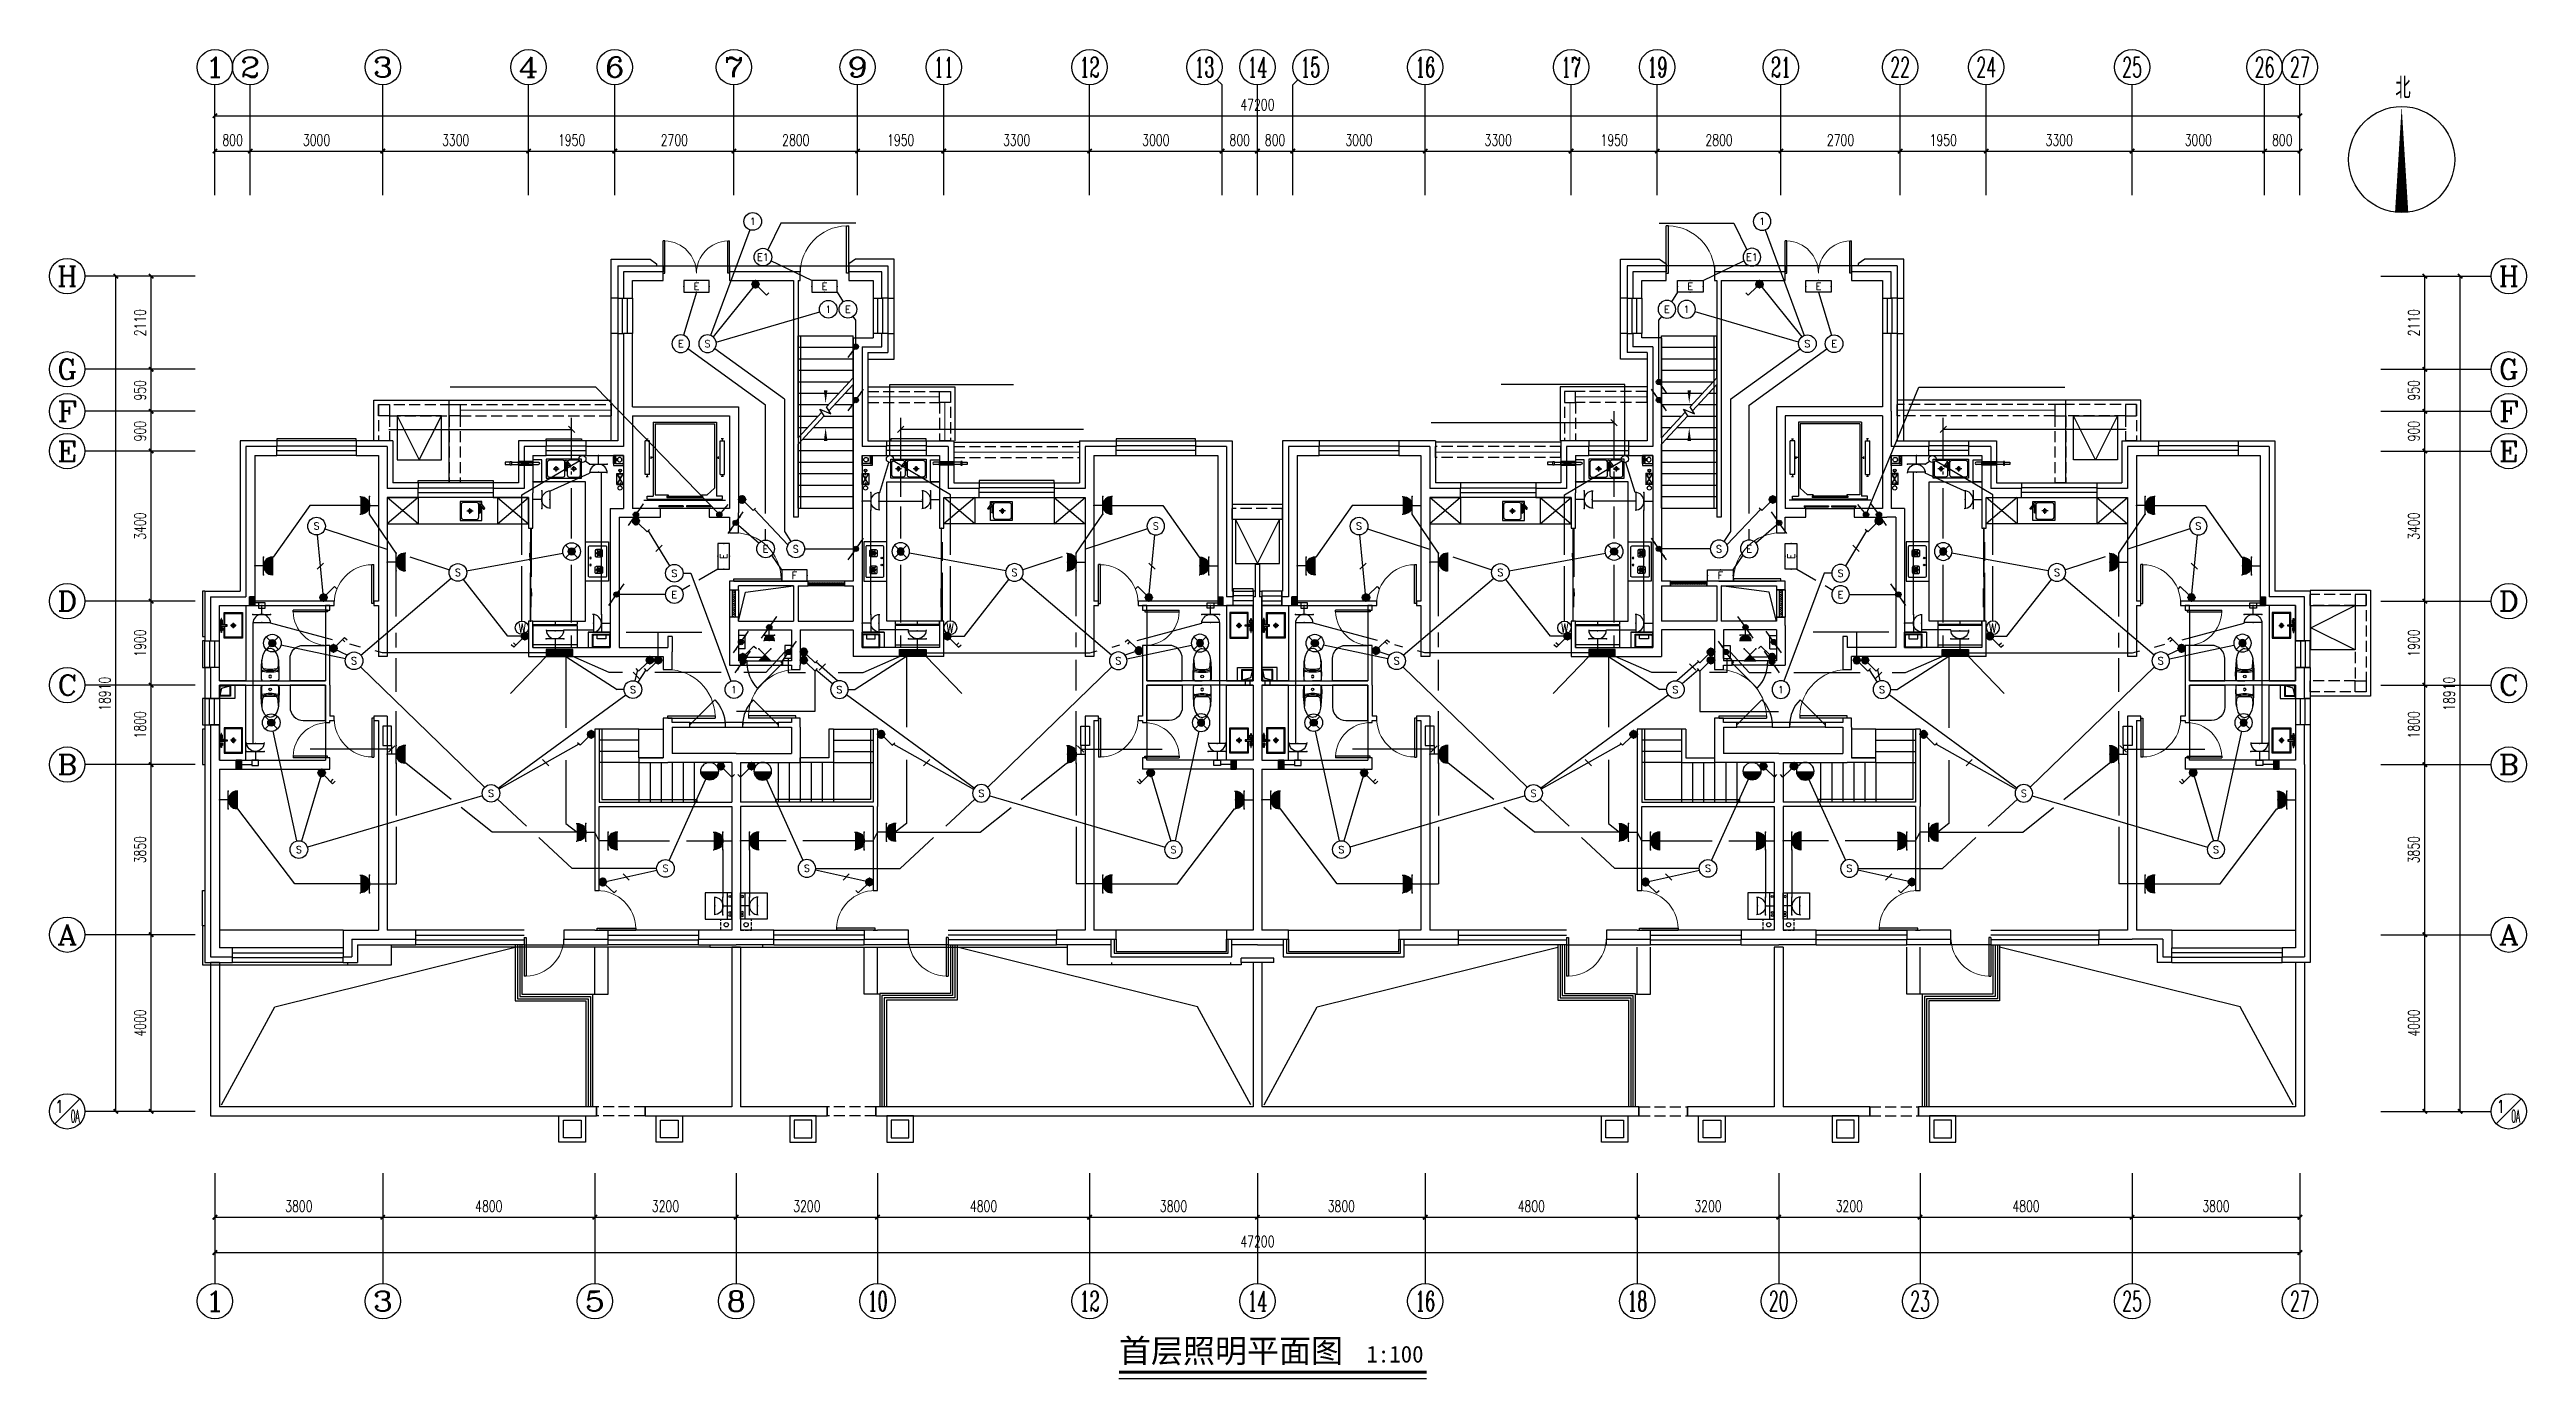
# Model space of a CAD drawing. Extents: x 4483434 to 4539506, y -104156 to -74067.
import ezdxf
from ezdxf.enums import TextEntityAlignment as Align

# ---------------------------------------------------------------- set-up
doc = ezdxf.new("R2010")
doc.units = 0
doc.header["$LTSCALE"] = 1000
doc.header["$MEASUREMENT"] = 0
doc.linetypes.add('2标准层左边户_t8$0$DASH', pattern=[0.35, 0.25, -0.1])
doc.linetypes.add('DASH', pattern=[0.35, 0.25, -0.1])
for name, color, linetype in [('EQUIP-动力', 3, 'Continuous'), ('EQUIP-照明', 3, 'Continuous'), ('LAYER1', 4, 'Continuous'), ('LAYER2', 7, 'Continuous'), ('LAYER3', 7, 'Continuous'), ('LAYER7', 7, 'Continuous'), ('LVTRY', 7, 'Continuous'), ('SURFACE', 6, 'Continuous'), ('TEL_TEXT', 7, 'Continuous'), ('图层1', 7, 'Continuous'), ('图层2', 7, 'Continuous'), ('图层7', 7, 'Continuous'), ('平面线脚剖', 31, 'Continuous'), ('看线', 140, 'Continuous')]:
    doc.layers.add(name, color=color, linetype=linetype)
doc.styles.add('_TCH_AXIS', font='COMPLEX', dxfattribs={"bigfont": 'GBCBIG'})
doc.styles.add('_TCH_DIM', font='SIMPLEX', dxfattribs={"bigfont": 'GBCBIG'})
doc.styles.add('_TCH_DIM_T3', font='SIMPLEX', dxfattribs={"width": 0.705882, "bigfont": 'GBCBIG'})
doc.styles.add('_TEL_ATTDEF', font='simplex.shx', dxfattribs={"width": 0.8, "height": 3, "bigfont": 'hztxt.shx'})
doc.styles.add('_TEL_DIM', font='SIMPLEX', dxfattribs={"width": 0.8, "height": 3.5, "bigfont": 'HZTXT'})
doc.styles.get("Standard").update_dxf_attribs({"font": 'gbenor.shx', "bigfont": 'gbcbig.shx'})
doc.styles.add('宋体1.0', font='')
doc.styles.get('宋体1.0').set_extended_font_data('SimSun')

msp = doc.modelspace()

# ---------------------------------------------------------------- texts
at = {"color": 7, "style": '_TCH_AXIS'}
for s, height, width, p, p2 in [('1', 453, 2.333333, (4486952, -74694), (4487404, -74694)), ('2', 453, 1.5, (4487752, -74694), (4488204, -74694)), ('3', 453, 1.5, (4490752, -74694), (4491204, -74694)), ('4', 453, 1.3125, (4494052, -74694), (4494504, -74694)), ('6', 453, 1.5, (4496002, -74694), (4496454, -74694)), ('7', 453, 1.5, (4498702, -74694), (4499154, -74694)), ('9', 453, 1.5, (4501502, -74694), (4501954, -74694)), ('11', 452.5, 0.875, (4503452, -74694), (4503904, -74694)), ('12', 452.5, 0.724138, (4506752, -74694), (4507204, -74694)), ('13', 452.5, 0.724138, (4509352, -74694), (4509804, -74694)), ('14', 452.5, 0.677419, (4510552, -74694), (4511004, -74694)), ('15', 452.5, 0.724138, (4511752, -74694), (4512204, -74694)), ('16', 452.5, 0.724138, (4514352, -74694), (4514804, -74694)), ('17', 452.5, 0.724138, (4517652, -74694), (4518104, -74694)), ('19', 452.5, 0.724138, (4519602, -74694), (4520054, -74694)), ('21', 452.5, 0.724138, (4522402, -74694), (4522854, -74694)), ('22', 452.5, 0.617647, (4525102, -74694), (4525554, -74694)), ('24', 452.5, 0.583333, (4527052, -74694), (4527504, -74694)), ('25', 452.5, 0.617647, (4530352, -74694), (4530804, -74694)), ('26', 452.5, 0.617647, (4533352, -74694), (4533804, -74694)), ('27', 452.5, 0.617647, (4534152, -74694), (4534604, -74694)), ('H', 453, 1.05, (4483608, -79424), (4484060, -79424)), ('H', 453, 1.05, (4538880, -79424), (4539332, -79424)), ('G', 453, 1.166667, (4483608, -81534), (4484060, -81534)), ('G', 453, 1.166667, (4538880, -81534), (4539332, -81534)), ('F', 453, 1.3125, (4483608, -82484), (4484060, -82484)), ('F', 453, 1.3125, (4538880, -82484), (4539332, -82484)), ('E', 453, 1.3125, (4483608, -83384), (4484060, -83384)), ('E', 453, 1.3125, (4538880, -83384), (4539332, -83384)), ('D', 453, 1.235294, (4483608, -86784), (4484060, -86784)), ('D', 453, 1.235294, (4538880, -86784), (4539332, -86784)), ('C', 453, 1.4, (4483608, -88684), (4484060, -88684)), ('C', 453, 1.4, (4538880, -88684), (4539332, -88684)), ('B', 453, 1.235294, (4483608, -90484), (4484060, -90484)), ('B', 453, 1.235294, (4538880, -90484), (4539332, -90484)), ('A', 453, 1.166667, (4483608, -94334), (4484060, -94334)), ('A', 453, 1.166667, (4538880, -94334), (4539332, -94334)), ('1', 286, 1.630466, (4483554, -98144), (4483754, -98144)), ('0A', 286.2, 0.386163, (4483914, -98358), (4484114, -98358)), ('1', 286, 1.630466, (4538826, -98144), (4539026, -98144)), ('0A', 286.2, 0.386163, (4539164, -98358), (4539364, -98358)), ('1', 453, 2.333333, (4486952, -102631), (4487404, -102631)), ('3', 453, 1.5, (4490752, -102631), (4491204, -102631)), ('5', 453, 1.5, (4495552, -102631), (4496004, -102631)), ('8', 453, 1.5, (4498752, -102631), (4499204, -102631)), ('10', 452.5, 0.724138, (4501952, -102631), (4502404, -102631)), ('12', 452.5, 0.724138, (4506752, -102631), (4507204, -102631)), ('14', 452.5, 0.677419, (4510552, -102631), (4511004, -102631)), ('16', 452.5, 0.724138, (4514352, -102631), (4514804, -102631)), ('18', 452.5, 0.724138, (4519152, -102631), (4519604, -102631)), ('20', 452.5, 0.617647, (4522352, -102631), (4522804, -102631)), ('23', 452.5, 0.617647, (4525552, -102631), (4526004, -102631)), ('25', 452.5, 0.617647, (4530352, -102631), (4530804, -102631)), ('27', 452.5, 0.617647, (4534152, -102631), (4534604, -102631))]:
    msp.add_text(s, height=height, dxfattribs=dict(at, width=width)).set_placement(p, p2, align=Align.FIT)
at = {"color": 7}
for s, height, style, p in [('北', 482, '_TCH_DIM', (4536538, -75180)), ('首层照明平面图', 531.6, '宋体1.0', (4507641, -103796)), ('1:100', 379.7, '宋体1.0', (4513247, -103796))]:
    msp.add_text(s, height=height, dxfattribs=dict(at, style=style)).set_placement(p)
at = {"color": 7, "char_height": 255, "attachment_point": 5, "style": '_TCH_DIM_T3'}
for s, insert in [('\\A1;47200', (4510778, -75317)), ('\\A1;800', (4487578, -76117)), ('\\A1;3000', (4489478, -76117)), ('\\A1;3300', (4492628, -76117)), ('\\A1;1950', (4495253, -76117)), ('\\A1;2700', (4497578, -76117)), ('\\A1;2800', (4500328, -76117)), ('\\A1;1950', (4502703, -76117)), ('\\A1;3300', (4505328, -76117)), ('\\A1;3000', (4508478, -76117)), ('\\A1;800', (4510378, -76117)), ('\\A1;800', (4511178, -76117)), ('\\A1;3000', (4513078, -76117)), ('\\A1;3300', (4516228, -76117)), ('\\A1;1950', (4518853, -76117)), ('\\A1;2800', (4521228, -76117)), ('\\A1;2700', (4523978, -76117)), ('\\A1;1950', (4526303, -76117)), ('\\A1;3300', (4528928, -76117)), ('\\A1;3000', (4532078, -76117)), ('\\A1;800', (4533978, -76117)), ('\\A1;3800', (4489078, -100255)), ('\\A1;4800', (4493378, -100255)), ('\\A1;3200', (4497378, -100255)), ('\\A1;3200', (4500578, -100255)), ('\\A1;4800', (4504578, -100255)), ('\\A1;3800', (4508878, -100255)), ('\\A1;3800', (4512678, -100255)), ('\\A1;4800', (4516978, -100255)), ('\\A1;3200', (4520978, -100255)), ('\\A1;3200', (4524178, -100255)), ('\\A1;4800', (4528178, -100255)), ('\\A1;3800', (4532478, -100255)), ('\\A1;47200', (4510778, -101055))]:
    msp.add_mtext(s, dxfattribs=dict(at, insert=insert))
at = {"color": 7, "char_height": 255, "attachment_point": 5, "rotation": 90, "style": '_TCH_DIM_T3'}
for s, insert in [('\\A1;2110', (4485484, -80253)), ('\\A1;2110', (4536956, -80253)), ('\\A1;950', (4485484, -81783)), ('\\A1;950', (4536956, -81783)), ('\\A1;900', (4485484, -82708)), ('\\A1;900', (4536956, -82708)), ('\\A1;3400', (4485484, -84858)), ('\\A1;3400', (4536956, -84858)), ('\\A1;1900', (4485484, -87508)), ('\\A1;1900', (4536956, -87508)), ('\\A1;18910', (4484684, -88653)), ('\\A1;18910', (4537756, -88653)), ('\\A1;1800', (4485484, -89358)), ('\\A1;1800', (4536956, -89358)), ('\\A1;3850', (4485484, -92183)), ('\\A1;3850', (4536956, -92183)), ('\\A1;4000', (4485484, -96108)), ('\\A1;4000', (4536956, -96108))]:
    msp.add_mtext(s, dxfattribs=dict(at, insert=insert))

# ---------------------------------------------------------------- blocks, each defined once
blk = doc.blocks.new('$equip$00001238')
for p, q in [((0.5, 0.95), (-0.5, 0.95)), ((0.5, 0.5), (-0.5, 0.5)), ((0, 0.5), (0, 0))]:
    blk.add_line(p, q)
blk.add_arc((0, 1), 0.5, 180, 0)
for p in [(-0.5, 0.5), (0, 0.95), (0, 0), (0.5, 0.5)]:
    blk.add_point(p)
at = {"flags": 9}
blk.add_attdef('A', (0, 0), '', height=0.00002, dxfattribs=at)
blk = doc.blocks.new('M')
at = {"layer": 'LAYER2', "color": 3}
for p, q in [((768307, 402424), (768307, 402544)), ((768307, 402544), (768457, 402544)), ((768457, 402424), (768307, 402424)), ((768457, 402544), (768457, 402424))]:
    blk.add_line(p, q, dxfattribs=at)
blk = doc.blocks.new('$equip$00001838')
blk.add_circle((0, 0), 0.5)
at = {"color": 7, "style": '_TEL_DIM'}
blk.add_attdef('$TEXT$', text='', height=0.4, dxfattribs=at).set_placement((0, 0), align=Align.MIDDLE_CENTER)
at = {"color": 7, "style": '_TEL_DIM', "flags": 1}
blk.add_attdef('A', text='', height=0.00002, dxfattribs=at).set_placement((0, 0), align=Align.MIDDLE_CENTER)
blk = doc.blocks.new('$equip$00001149')
for p, q in [((-0.35, 0.35), (0.35, -0.35)), ((0.35, 0.35), (-0.35, -0.35))]:
    blk.add_line(p, q)
for radius in [0.5, 0.2]:
    blk.add_circle((0, 0), radius)
for points in [[(-0.17, 0.1), (0.17, 0.1), (-0.2, 0), (0.2, 0)], [(-0.17, -0.1), (0.17, -0.1), (-0.2, 0), (0.2, 0)], [(-0.1, 0.17), (0.1, 0.17), (-0.17, 0.1), (0.17, 0.1)], [(0, 0.2), (0, 0.2), (-0.1, 0.17), (0.1, 0.17)], [(-0.1, -0.17), (0.1, -0.17), (-0.17, -0.1), (0.17, -0.1)], [(0, -0.2), (0, -0.2), (-0.1, -0.17), (0.1, -0.17)]]:
    blk.add_solid(points)
at = {"flags": 9}
blk.add_attdef('A', (0, 0), '', height=0.00002, dxfattribs=at)
blk = doc.blocks.new('$equip$00001962')
for p, q in [((0.15, 0.36), (0.63, 0.83)), ((0.63, 0.83), (0.77, 0.69))]:
    blk.add_line(p, q)
blk.add_circle((0, 0.21), 0.208)
for p in [(-0.21, 0.21), (0, 0.42), (0, 0), (0.21, 0.21)]:
    blk.add_point(p)
for points in [[(-0.18, 0.31), (0.18, 0.31), (-0.21, 0.21), (0.21, 0.21)], [(-0.18, 0.1), (0.18, 0.1), (-0.21, 0.21), (0.21, 0.21)], [(-0.1, 0.39), (0.1, 0.39), (-0.18, 0.31), (0.18, 0.31)], [(-0.1, 0.03), (0.1, 0.03), (-0.18, 0.1), (0.18, 0.1)], [(0, 0.42), (0, 0.42), (-0.1, 0.39), (0.1, 0.39)], [(0, 0), (0, 0), (-0.1, 0.03), (0.1, 0.03)]]:
    blk.add_solid(points)
at = {"layer": 'TEL_TEXT', "style": '_TEL_DIM', "flags": 1}
blk.add_attdef('A', text='', height=0.00002, dxfattribs=at).set_placement((0, 0), align=Align.MIDDLE_CENTER)
blk = doc.blocks.new('A$C71E732F8')
at = {"layer": '图层1', "color": 3}
for p, q in [((0, 300), (150, 300)), ((0, 0), (0, 300)), ((0, 0), (150, 0)), ((150, 300), (150, 0))]:
    blk.add_line(p, q, dxfattribs=at)
blk = doc.blocks.new('$equip$00001963')
for p, q in [((0.15, 0.36), (0.62, 0.83)), ((0.51, 0.72), (0.65, 0.58)), ((0.62, 0.83), (0.77, 0.69))]:
    blk.add_line(p, q)
blk.add_circle((0, 0.21), 0.208)
for p in [(-0.21, 0.21), (0, 0.42), (0, 0), (0.21, 0.21)]:
    blk.add_point(p)
for points in [[(-0.18, 0.31), (0.18, 0.31), (-0.21, 0.21), (0.21, 0.21)], [(-0.18, 0.1), (0.18, 0.1), (-0.21, 0.21), (0.21, 0.21)], [(-0.1, 0.39), (0.1, 0.39), (-0.18, 0.31), (0.18, 0.31)], [(-0.1, 0.03), (0.1, 0.03), (-0.18, 0.1), (0.18, 0.1)], [(0, 0.42), (0, 0.42), (-0.1, 0.39), (0.1, 0.39)], [(0, 0), (0, 0), (-0.1, 0.03), (0.1, 0.03)]]:
    blk.add_solid(points)
at = {"layer": 'TEL_TEXT', "style": '_TEL_DIM', "flags": 1}
blk.add_attdef('A', text='', height=0.00002, dxfattribs=at).set_placement((0, 0), align=Align.MIDDLE_CENTER)
blk = doc.blocks.new('$equip$00001237')
for p, q in [((-0.5, 1.05), (-0.5, 1)), ((-0.5, 1), (0.5, 1)), ((0.5, 0.5), (-0.5, 0.5)), ((0, 0.5), (0, 0)), ((0.5, 1.05), (0.5, 1))]:
    blk.add_line(p, q)
blk.add_arc((0, 1), 0.5, 180, 0)
for p in [(-0.5, 0.5), (0, 1), (0, 0), (0.5, 0.5)]:
    blk.add_point(p)
for points in [[(0.43, 0.75), (-0.43, 0.75), (0.5, 1), (-0.5, 1)], [(0.25, 0.57), (-0.25, 0.57), (0.43, 0.75), (-0.43, 0.75)], [(0, 0.5), (0, 0.5), (0.25, 0.57), (-0.25, 0.57)]]:
    blk.add_solid(points)
at = {"flags": 9}
blk.add_attdef('A', (0, 0), '', height=0.00002, dxfattribs=at)
blk = doc.blocks.new('$equip$00001154')
for p, q in [((0, 0.28), (0, -0.28)), ((0, 0.28), (0.57, -0.28)), ((0.57, 0.28), (0, -0.28))]:
    blk.add_line(p, q)
for p in [(0, 0), (0.28, 0), (0.57, 0.28), (0.57, -0.28)]:
    blk.add_point(p)
blk.add_solid([(0, -0.28), (0.28, 0), (0, 0.28)])
at = {"layer": 'TEL_TEXT', "style": '_TEL_DIM', "flags": 1}
blk.add_attdef('A', text='', height=0.00002, dxfattribs=at).set_placement((0, 0), align=Align.MIDDLE_CENTER)
blk = doc.blocks.new('$equip$00001776')
for p, q in [((0.72, 0.66), (-0.72, 0.66)), ((-0.72, 0.66), (-0.72, 0)), ((-0.72, 0), (0.72, 0)), ((0.72, 0), (0.72, 0.66))]:
    blk.add_line(p, q)
for p in [(-0.72, 0.33), (0, 0.66), (0, 0), (0.72, 0.33)]:
    blk.add_point(p)
at = {"color": 7, "style": '_TEL_DIM'}
blk.add_attdef('$TEXT$', text='', height=0.4, dxfattribs=at).set_placement((0, 0.33), align=Align.MIDDLE_CENTER)
at = {"color": 7, "style": '_TEL_DIM', "flags": 1}
blk.add_attdef('A', text='', height=0.00002, dxfattribs=at).set_placement((0, 0), align=Align.MIDDLE_CENTER)
blk = doc.blocks.new('$equip$00001151')
blk.add_circle((0, 0.5), 0.5)
for points in [[(0.43, 0.25), (-0.43, 0.25), (0.5, 0.5), (-0.5, 0.5)], [(0.25, 0.07), (-0.25, 0.07), (0.43, 0.25), (-0.43, 0.25)], [(0, 0), (0, 0), (0.25, 0.07), (-0.25, 0.07)]]:
    blk.add_solid(points)
at = {"flags": 9}
blk.add_attdef('A', (0, 0), '', height=0.00002, dxfattribs=at)
blk = doc.blocks.new('A$C361F19FE')
at = {"layer": '图层2', "color": 3}
blk.add_circle((150, 150), 150, dxfattribs=at)
at = {"layer": 'TEL_TEXT', "style": '_TEL_DIM', "width": 0.752941}
blk.add_text('W', height=212, dxfattribs=at).set_placement((74, 32))
blk = doc.blocks.new('jhgfjhj')
at = {"layer": '平面线脚剖'}
for points in [[(50, 8460), (0, 8460), (0, 7430), (50, 7430)], [(50, 5330), (0, 5330), (0, 4530), (50, 4530)], [(3280, 50), (3280, 0), (4280, 0), (4280, 450)], [(11480, 450), (11480, 400), (12680, 400), (12680, 450)], [(20580, 50), (20580, 0), (19580, 0), (19580, 450)], [(23510, 50), (23510, 0), (23280, 0), (23280, 50)]]:
    blk.add_lwpolyline(points, dxfattribs=at)
blk.add_lwpolyline([(50, 880), (0, 880), (0, 1680), (50, 1680)], close=True, dxfattribs=at)
at = {"layer": '看线', "color": 11}
for points in [[(3480, 11860), (3480, 11910), (1680, 11910), (1680, 11860)], [(7780, 11860), (7780, 11910), (8580, 11910), (8580, 11860)], [(16380, 11860), (16380, 11910), (15580, 11910), (15580, 11860)], [(22480, 11860), (22480, 11910), (20680, 11910), (20680, 11860)], [(4880, 10910), (4880, 10960), (6580, 10960), (6580, 10910)], [(19280, 10910), (19280, 10960), (17580, 10960), (17580, 10910)], [(23780, 8460), (23780, 8510), (23330, 8510), (23330, 8460)], [(50, 7330), (0, 7330), (0, 6730), (50, 6730)], [(50, 6030), (0, 6030), (0, 5430), (50, 5430)], [(0, 880), (0, 0), (3280, 0)], [(11480, 400), (4280, 400)], [(12680, 400), (19580, 400)], [(23280, 0), (20580, 0)]]:
    blk.add_lwpolyline(points, dxfattribs=at)
blk = doc.blocks.new('sgfhjgfh')
for p, q in [((0, -485), (0, 0)), ((0, 0), (200, 0)), ((200, 0), (200, -485)), ((185, -500), (15, -500)), ((200, -78), (530, -78)), ((358, -105), (343, -105))]:
    blk.add_line(p, q)
for points in [[(686, -50), (78, -50)], [(686, -105), (78, -105)], [(200, -38), (530, -38), (530, -118), (200, -118), (200, -38), (530, -118), (530, -38), (200, -118)]]:
    blk.add_lwpolyline(points)
for points in [[(686, -120), (715, -120), (715, -35), (686, -35)], [(686, -120), (715, -120), (715, -35), (686, -35)], [(830, -105), (715, -105), (715, -50), (830, -50)]]:
    blk.add_lwpolyline(points, close=True)
for centre, radius, start, end in [((15, -485), 15, 180, 270), ((78, -78), 27.5, 90, 270), ((185, -485), 15, 270, 0)]:
    blk.add_arc(centre, radius, start, end)
blk = doc.blocks.new('20190804-秦皇岛紫金湾$0$紫金湾户型平面08.02$0$厨房龙头')
for p, q in [((0, 25), (102, 106)), ((25, 0), (119, 75)), ((44, 15), (196, 15)), ((154, -15), (154, 15)), ((20, -15), (196, -15))]:
    blk.add_line(p, q)
blk.add_circle((0, 0), 25)
for centre, radius, start, end in [((110, 90), 17.8, 298.592, 118.592), ((196, 0), 15, 270, 90)]:
    blk.add_arc(centre, radius, start, end)
blk = doc.blocks.new('A$C743B0476')
for p, q in [((154, 215), (296, 215)), ((225, 149), (225, 275))]:
    blk.add_line(p, q)
blk.add_lwpolyline([(497, 353), (497, 430), (0, 430), (0, 0), (497, 0), (497, 296)])
blk.add_lwpolyline([(25, 355), (25, 75, 0.414214), (75, 25), (375, 25, 0.414214), (425, 75), (425, 355, 0.414214), (375, 405), (75, 405, 0.414214)], format="xyb", close=True)
blk.add_circle((225, 215), 40)
at = {"rotation": 270}
blk.add_blockref('20190804-秦皇岛紫金湾$0$紫金湾户型平面08.02$0$厨房龙头', (450, 380), dxfattribs=at)
blk = doc.blocks.new('20190804-秦皇岛紫金湾$0$紫金湾户型平面08.02$0$rhedjrjedj')
at = {"layer": 'LVTRY'}
for p, q in [((36736, 108183, 0), (36755, 108497, 0)), ((36755, 108497, 0), (36762, 108552, 0)), ((36762, 108552, 0), (36789, 108637, 0)), ((36789, 108637, 0), (36817, 108684, 0)), ((36817, 108684, 0), (36852, 108723, 0)), ((36852, 108723, 0), (36881, 108743, 0)), ((36881, 108743, 0), (36918, 108756, 0)), ((36918, 108756, 0), (36942, 108758, 0)), ((36942, 108758, 0), (36988, 108749, 0)), ((36988, 108749, 0), (37025, 108728, 0)), ((37025, 108728, 0), (37059, 108694, 0)), ((37059, 108694, 0), (37091, 108644, 0)), ((37091, 108644, 0), (37113, 108587, 0)), ((37113, 108587, 0), (37125, 108529, 0)), ((37125, 108529, 0), (37128, 108503, 0)), ((37128, 108503, 0), (37137, 108422, 0)), ((37137, 108422, 0), (37146, 108285, 0)), ((37146, 108285, 0), (37148, 108175, 0)), ((36738, 108066, 0), (36736, 108183, 0)), ((36751, 108039, 0), (36738, 108066, 0)), ((36778, 108028, 0), (36751, 108039, 0)), ((37105, 108028, 0), (36778, 108028, 0)), ((36778, 108028, 0), (36942, 108028, 0)), ((37105, 108028, 0), (36942, 108028, 0)), ((37133, 108039, 0), (37105, 108028, 0)), ((37145, 108066, 0), (37133, 108039, 0)), ((37148, 108175, 0), (37145, 108066, 0)), ((37145, 108066, 0), (37145, 108066, 0))]:
    blk.add_line(p, q, dxfattribs=at)
blk.add_circle((36942, 108124, 0), 29.6, dxfattribs=at)
for centre, radius, start, end in [((41058, 108225, 0), 4312, 176.3006, 182.4712), ((36763, 108221, 0), 18.2, 73.3813, 156.4724), ((36770, 108246, 0), 24.1, 62.2033, 161.9404), ((37855, 108497, 0), 1100, 179.6519, 188.297), ((36826, 108349, 0), 60, 190.4701, 264.6079), ((36918, 108822, 0), 602, 255.6185, 272.2533), ((36918, 108802, 0), 552, 255.6185, 272.4575), ((36950, 109661, 0), 1378, 264.6079, 269.6591), ((36933, 109661, 0), 1378, 270.3409, 275.3921), ((36965, 108802, 0), 552, 267.5425, 284.3815), ((36965, 108822, 0), 602, 267.7467, 284.3815), ((37057, 108349, 0), 60, 275.3921, 349.5299), ((37114, 108246, 0), 24.1, 18.0596, 117.7967), ((37120, 108221, 0), 18.2, 23.5276, 106.6187), ((36028, 108497, 0), 1100, 351.703, 0.3481), ((32825, 108225, 0), 4312, 357.5288, 3.6994)]:
    blk.add_arc(centre, radius, start, end, dxfattribs=at)
blk = doc.blocks.new('20190804-秦皇岛紫金湾$0$紫金湾户型平面08.02$0$A$C7AA55481')
for points in [[(0, 0), (0, 350), (300, 350), (300, 0)], [(0, 0), (0, 250), (250, 250), (250, 0)], [(15, 15), (15, 235), (235, 235), (235, 15)]]:
    blk.add_lwpolyline(points, close=True)
blk.add_lwpolyline([(235, 15), (68, 54), (15, 235)])
blk = doc.blocks.new('YQB08132737')
at = {"layer": 'LVTRY'}
for p, q in [((-67, 211), (59, 211)), ((-4, 147), (-4, 274))]:
    blk.add_line(p, q, dxfattribs=at)
for points in [[(13, 421), (288, 421), (288, 0), (-288, 0), (-288, 421), (-16, 421)], [(13, 400), (266, 400), (266, 21), (-266, 21), (-266, 400), (-16, 400)], [(13, 449), (31, 449), (31, 519), (-35, 519), (-35, 449), (-16, 449)], [(13, 454), (26, 454), (26, 513), (-30, 513), (-30, 454), (-16, 454)]]:
    blk.add_lwpolyline(points, dxfattribs=at)
for points in [[(-160, 490), (-87, 490), (-87, 477), (-160, 477)], [(-63, 510), (-63, 459), (-118, 459), (-118, 510)], [(13, 354), (13, 496), (-16, 496), (-16, 354)], [(60, 510), (60, 459), (114, 459), (114, 510)], [(156, 490), (84, 490), (84, 477), (156, 477)]]:
    blk.add_lwpolyline(points, close=True, dxfattribs=at)
for centre, radius in [((-94, 483, 0), 6.49), ((-4, 211), 42.1), ((-4, 211), 23.7), ((-1, 367), 8.4), ((90, 483, 0), 6.49)]:
    blk.add_circle(centre, radius, dxfattribs=at)
blk = doc.blocks.new('YQB08133385')
at = {"layer": 'LVTRY'}
for p, q in [((-264, 197), (-251, 191)), ((-245, 200), (-257, 208)), ((-243, 176), (-244, 162)), ((-231, 162), (-232, 176)), ((-217, 208), (-229, 200)), ((-223, 191), (-210, 197)), ((-264, -197), (-251, -191)), ((-245, -200), (-257, -208)), ((-243, -176), (-244, -162)), ((-231, -162), (-232, -176)), ((-217, -208), (-229, -200)), ((-223, -191), (-210, -197))]:
    blk.add_line(p, q, dxfattribs=at)
for points in [[(65, -448), (65, 448), (-457, 448), (-457, -448)], [(-320, 189), (-264, 189)], [(-279, 260), (-250, 212)], [(-279, 118), (-250, 166)], [(-195, 260), (-224, 212)], [(-195, 118), (-224, 166)], [(-154, 189), (-210, 189)]]:
    blk.add_lwpolyline(points, close=True, dxfattribs=at)
for points in [[(-410, 335), (-410, -335, 0.414214), (-392, -354), (-28, -354, 0.324936), (0, -335), (0, 335, 0.324936), (-28, 354), (-392, 354, 0.414214)], [(-182, 107), (-292, 107, -0.414214), (-320, 135), (-320, 243, -0.414214), (-292, 271), (-182, 271, -0.414214), (-154, 243), (-154, 135, -0.414214)], [(-32, 80), (-63, 80, 1), (-63, 76), (-32, 76, 1)], [(-182, -107), (-292, -107, 0.414214), (-320, -135), (-320, -243, 0.414214), (-292, -271), (-182, -271, 0.414214), (-154, -243), (-154, -135, 0.414214)], [(-32, -80), (-63, -80, -1), (-63, -76), (-32, -76, -1)]]:
    blk.add_lwpolyline(points, format="xyb", close=True, dxfattribs=at)
for points in [[(-325, -189), (-259, -189)], [(-281, -114), (-248, -170)], [(-281, -264), (-248, -208)], [(-193, -114), (-226, -170)], [(-193, -264), (-226, -208)], [(-149, -189), (-215, -189)]]:
    blk.add_lwpolyline(points, dxfattribs=at)
for points in [[(-191, 189, 0), (-191, 187, 0), (-191, 184, 0), (-191, 182, 0), (-192, 180, 0), (-192, 178, 0), (-193, 176, 0), (-193, 174, 0), (-194, 172, 0), (-195, 170, 0), (-196, 168, 0), (-197, 166, 0), (-199, 164, 0), (-200, 162, 0), (-201, 160, 0), (-203, 158, 0), (-204, 157, 0), (-206, 155, 0), (-208, 154, 0), (-209, 152, 0), (-211, 151, 0), (-213, 150, 0), (-215, 149, 0), (-217, 148, 0), (-219, 147, 0), (-221, 146, 0), (-224, 146, 0), (-226, 145, 0), (-228, 144, 0), (-230, 144, 0), (-233, 144, 0), (-235, 144, 0), (-237, 144, 0), (-239, 144, 0), (-242, 144, 0), (-244, 144, 0), (-246, 144, 0), (-248, 145, 0), (-250, 146, 0), (-253, 146, 0), (-255, 147, 0), (-257, 148, 0), (-259, 149, 0), (-261, 150, 0), (-263, 151, 0), (-265, 152, 0), (-266, 154, 0), (-268, 155, 0), (-270, 157, 0), (-271, 158, 0), (-273, 160, 0), (-274, 162, 0), (-276, 164, 0), (-277, 166, 0), (-278, 168, 0), (-279, 170, 0), (-280, 172, 0), (-281, 174, 0), (-281, 176, 0), (-282, 178, 0), (-282, 180, 0), (-283, 182, 0), (-283, 184, 0), (-283, 187, 0), (-283, 189, 0), (-283, 191, 0), (-283, 193, 0), (-283, 196, 0), (-282, 198, 0), (-282, 200, 0), (-281, 202, 0), (-281, 204, 0), (-280, 206, 0), (-279, 208, 0), (-278, 210, 0), (-277, 212, 0), (-276, 214, 0), (-274, 216, 0), (-273, 218, 0), (-271, 219, 0), (-270, 221, 0), (-268, 223, 0), (-266, 224, 0), (-265, 225, 0), (-263, 227, 0), (-261, 228, 0), (-259, 229, 0), (-257, 230, 0), (-255, 231, 0), (-253, 232, 0), (-250, 232, 0), (-248, 233, 0), (-246, 233, 0), (-244, 234, 0), (-242, 234, 0), (-239, 234, 0), (-237, 234, 0), (-235, 234, 0), (-233, 234, 0), (-230, 234, 0), (-228, 233, 0), (-226, 233, 0), (-224, 232, 0), (-221, 232, 0), (-219, 231, 0), (-217, 230, 0), (-215, 229, 0), (-213, 228, 0), (-211, 227, 0), (-209, 225, 0), (-208, 224, 0), (-206, 223, 0), (-204, 221, 0), (-203, 219, 0), (-201, 218, 0), (-200, 216, 0), (-199, 214, 0), (-197, 212, 0), (-196, 210, 0), (-195, 208, 0), (-194, 206, 0), (-193, 204, 0), (-193, 202, 0), (-192, 200, 0), (-192, 198, 0), (-191, 196, 0), (-191, 193, 0), (-191, 191, 0), (-191, 189, 0)], [(-200, 189, 0), (-200, 187, 0), (-200, 185, 0), (-200, 184, 0), (-201, 182, 0), (-201, 180, 0), (-202, 178, 0), (-202, 177, 0), (-203, 175, 0), (-204, 173, 0), (-204, 172, 0), (-205, 170, 0), (-206, 169, 0), (-207, 167, 0), (-208, 166, 0), (-210, 165, 0), (-211, 163, 0), (-212, 162, 0), (-214, 161, 0), (-215, 160, 0), (-216, 159, 0), (-218, 158, 0), (-220, 157, 0), (-221, 156, 0), (-223, 155, 0), (-225, 155, 0), (-226, 154, 0), (-228, 154, 0), (-230, 153, 0), (-232, 153, 0), (-233, 153, 0), (-235, 153, 0), (-237, 153, 0), (-239, 153, 0), (-241, 153, 0), (-242, 153, 0), (-244, 153, 0), (-246, 154, 0), (-248, 154, 0), (-250, 155, 0), (-251, 155, 0), (-253, 156, 0), (-255, 157, 0), (-256, 158, 0), (-258, 159, 0), (-259, 160, 0), (-261, 161, 0), (-262, 162, 0), (-263, 163, 0), (-264, 165, 0), (-266, 166, 0), (-267, 167, 0), (-268, 169, 0), (-269, 170, 0), (-270, 172, 0), (-271, 173, 0), (-271, 175, 0), (-272, 177, 0), (-272, 178, 0), (-273, 180, 0), (-273, 182, 0), (-274, 184, 0), (-274, 185, 0), (-274, 187, 0), (-274, 189, 0), (-274, 191, 0), (-274, 193, 0), (-274, 194, 0), (-273, 196, 0), (-273, 198, 0), (-272, 199, 0), (-272, 201, 0), (-271, 203, 0), (-271, 204, 0), (-270, 206, 0), (-269, 208, 0), (-268, 209, 0), (-267, 211, 0), (-266, 212, 0), (-264, 213, 0), (-263, 215, 0), (-262, 216, 0), (-261, 217, 0), (-259, 218, 0), (-258, 219, 0), (-256, 220, 0), (-255, 221, 0), (-253, 222, 0), (-251, 222, 0), (-250, 223, 0), (-248, 224, 0), (-246, 224, 0), (-244, 225, 0), (-242, 225, 0), (-241, 225, 0), (-239, 225, 0), (-237, 225, 0), (-235, 225, 0), (-233, 225, 0), (-232, 225, 0), (-230, 225, 0), (-228, 224, 0), (-226, 224, 0), (-225, 223, 0), (-223, 222, 0), (-221, 222, 0), (-220, 221, 0), (-218, 220, 0), (-216, 219, 0), (-215, 218, 0), (-214, 217, 0), (-212, 216, 0), (-211, 215, 0), (-210, 213, 0), (-208, 212, 0), (-207, 211, 0), (-206, 209, 0), (-205, 208, 0), (-204, 206, 0), (-204, 204, 0), (-203, 203, 0), (-202, 201, 0), (-202, 199, 0), (-201, 198, 0), (-201, 196, 0), (-200, 194, 0), (-200, 193, 0), (-200, 191, 0), (-200, 189, 0)], [(-264, 197, 0), (-264, 197, 0), (-264, 197, 0), (-264, 197, 0), (-264, 197, 0), (-264, 197, 0), (-264, 197, 0), (-264, 198, 0), (-264, 198, 0), (-264, 198, 0), (-264, 198, 0), (-264, 198, 0), (-264, 198, 0), (-264, 198, 0), (-264, 198, 0), (-264, 198, 0), (-264, 198, 0), (-264, 199, 0), (-264, 199, 0), (-264, 199, 0), (-264, 199, 0), (-264, 199, 0), (-264, 199, 0), (-264, 199, 0), (-263, 199, 0), (-263, 199, 0), (-263, 199, 0), (-263, 200, 0), (-263, 200, 0), (-263, 200, 0), (-263, 200, 0), (-263, 200, 0), (-263, 200, 0), (-263, 200, 0), (-263, 200, 0), (-263, 200, 0), (-263, 200, 0), (-263, 201, 0), (-263, 201, 0), (-263, 201, 0), (-263, 201, 0), (-263, 201, 0), (-263, 201, 0), (-263, 201, 0), (-263, 201, 0), (-263, 201, 0), (-263, 201, 0), (-263, 201, 0), (-263, 202, 0), (-263, 202, 0), (-263, 202, 0), (-263, 202, 0), (-262, 202, 0), (-262, 202, 0), (-262, 202, 0), (-262, 202, 0), (-262, 202, 0), (-262, 202, 0), (-262, 202, 0), (-262, 203, 0), (-262, 203, 0), (-262, 203, 0), (-262, 203, 0), (-262, 203, 0), (-262, 203, 0), (-262, 203, 0), (-262, 203, 0), (-262, 203, 0), (-262, 203, 0), (-262, 203, 0), (-262, 204, 0), (-262, 204, 0), (-261, 204, 0), (-261, 204, 0), (-261, 204, 0), (-261, 204, 0), (-261, 204, 0), (-261, 204, 0), (-261, 204, 0), (-261, 204, 0), (-261, 204, 0), (-261, 204, 0), (-261, 205, 0), (-261, 205, 0), (-261, 205, 0), (-261, 205, 0), (-261, 205, 0), (-261, 205, 0), (-260, 205, 0), (-260, 205, 0), (-260, 205, 0), (-260, 205, 0), (-260, 205, 0), (-260, 205, 0), (-260, 206, 0), (-260, 206, 0), (-260, 206, 0), (-260, 206, 0), (-260, 206, 0), (-260, 206, 0), (-260, 206, 0), (-260, 206, 0), (-260, 206, 0), (-259, 206, 0), (-259, 206, 0), (-259, 206, 0), (-259, 206, 0), (-259, 206, 0), (-259, 207, 0), (-259, 207, 0), (-259, 207, 0), (-259, 207, 0), (-259, 207, 0), (-259, 207, 0), (-259, 207, 0), (-259, 207, 0), (-258, 207, 0), (-258, 207, 0), (-258, 207, 0), (-258, 207, 0), (-258, 207, 0), (-258, 207, 0), (-258, 207, 0), (-258, 208, 0), (-258, 208, 0), (-258, 208, 0), (-258, 208, 0), (-258, 208, 0), (-257, 208, 0)], [(-223, 189, 0), (-223, 189, 0), (-223, 190, 0), (-223, 190, 0), (-223, 190, 0), (-223, 191, 0), (-223, 191, 0), (-223, 191, 0), (-223, 192, 0), (-224, 192, 0), (-224, 192, 0), (-224, 193, 0), (-224, 193, 0), (-224, 193, 0), (-224, 194, 0), (-224, 194, 0), (-224, 194, 0), (-224, 194, 0), (-225, 195, 0), (-225, 195, 0), (-225, 195, 0), (-225, 196, 0), (-225, 196, 0), (-225, 196, 0), (-226, 197, 0), (-226, 197, 0), (-226, 197, 0), (-226, 197, 0), (-226, 198, 0), (-227, 198, 0), (-227, 198, 0), (-227, 198, 0), (-227, 199, 0), (-227, 199, 0), (-228, 199, 0), (-228, 199, 0), (-228, 199, 0), (-229, 200, 0), (-229, 200, 0), (-229, 200, 0), (-229, 200, 0), (-230, 200, 0), (-230, 201, 0), (-230, 201, 0), (-231, 201, 0), (-231, 201, 0), (-231, 201, 0), (-231, 201, 0), (-232, 202, 0), (-232, 202, 0), (-232, 202, 0), (-233, 202, 0), (-233, 202, 0), (-233, 202, 0), (-234, 202, 0), (-234, 202, 0), (-234, 202, 0), (-235, 202, 0), (-235, 202, 0), (-235, 202, 0), (-236, 202, 0), (-236, 203, 0), (-236, 203, 0), (-237, 203, 0), (-237, 203, 0), (-237, 203, 0), (-238, 203, 0), (-238, 203, 0), (-238, 202, 0), (-239, 202, 0), (-239, 202, 0), (-239, 202, 0), (-240, 202, 0), (-240, 202, 0), (-240, 202, 0), (-241, 202, 0), (-241, 202, 0), (-241, 202, 0), (-242, 202, 0), (-242, 202, 0), (-242, 202, 0), (-243, 201, 0), (-243, 201, 0), (-243, 201, 0), (-244, 201, 0), (-244, 201, 0), (-244, 201, 0), (-244, 200, 0), (-245, 200, 0), (-245, 200, 0), (-245, 200, 0), (-246, 200, 0), (-246, 199, 0), (-246, 199, 0), (-246, 199, 0), (-247, 199, 0), (-247, 199, 0), (-247, 198, 0), (-247, 198, 0), (-248, 198, 0), (-248, 198, 0), (-248, 197, 0), (-248, 197, 0), (-248, 197, 0), (-249, 197, 0), (-249, 196, 0), (-249, 196, 0), (-249, 196, 0), (-249, 195, 0), (-249, 195, 0), (-250, 195, 0), (-250, 194, 0), (-250, 194, 0), (-250, 194, 0), (-250, 194, 0), (-250, 193, 0), (-250, 193, 0), (-250, 193, 0), (-251, 192, 0), (-251, 192, 0), (-251, 192, 0), (-251, 191, 0), (-251, 191, 0), (-251, 191, 0), (-251, 190, 0), (-251, 190, 0), (-251, 190, 0), (-251, 189, 0), (-251, 189, 0)], [(-251, 189, 0), (-251, 189, 0), (-251, 188, 0), (-251, 188, 0), (-251, 188, 0), (-251, 187, 0), (-251, 187, 0), (-251, 187, 0), (-251, 186, 0), (-251, 186, 0), (-251, 186, 0), (-250, 185, 0), (-250, 185, 0), (-250, 185, 0), (-250, 184, 0), (-250, 184, 0), (-250, 184, 0), (-250, 183, 0), (-250, 183, 0), (-249, 183, 0), (-249, 183, 0), (-249, 182, 0), (-249, 182, 0), (-249, 182, 0), (-249, 181, 0), (-248, 181, 0), (-248, 181, 0), (-248, 181, 0), (-248, 180, 0), (-248, 180, 0), (-247, 180, 0), (-247, 180, 0), (-247, 179, 0), (-247, 179, 0), (-246, 179, 0), (-246, 179, 0), (-246, 178, 0), (-246, 178, 0), (-245, 178, 0), (-245, 178, 0), (-245, 178, 0), (-244, 177, 0), (-244, 177, 0), (-244, 177, 0), (-244, 177, 0), (-243, 177, 0), (-243, 177, 0), (-243, 176, 0), (-242, 176, 0), (-242, 176, 0), (-242, 176, 0), (-241, 176, 0), (-241, 176, 0), (-241, 176, 0), (-240, 176, 0), (-240, 176, 0), (-240, 176, 0), (-239, 176, 0), (-239, 175, 0), (-239, 175, 0), (-238, 175, 0), (-238, 175, 0), (-238, 175, 0), (-237, 175, 0), (-237, 175, 0), (-237, 175, 0), (-236, 175, 0), (-236, 175, 0), (-236, 175, 0), (-235, 175, 0), (-235, 175, 0), (-235, 176, 0), (-234, 176, 0), (-234, 176, 0), (-234, 176, 0), (-233, 176, 0), (-233, 176, 0), (-233, 176, 0), (-232, 176, 0), (-232, 176, 0), (-232, 176, 0), (-231, 176, 0), (-231, 177, 0), (-231, 177, 0), (-231, 177, 0), (-230, 177, 0), (-230, 177, 0), (-230, 177, 0), (-229, 178, 0), (-229, 178, 0), (-229, 178, 0), (-229, 178, 0), (-228, 178, 0), (-228, 179, 0), (-228, 179, 0), (-227, 179, 0), (-227, 179, 0), (-227, 180, 0), (-227, 180, 0), (-227, 180, 0), (-226, 180, 0), (-226, 181, 0), (-226, 181, 0), (-226, 181, 0), (-226, 181, 0), (-225, 182, 0), (-225, 182, 0), (-225, 182, 0), (-225, 183, 0), (-225, 183, 0), (-225, 183, 0), (-224, 183, 0), (-224, 184, 0), (-224, 184, 0), (-224, 184, 0), (-224, 185, 0), (-224, 185, 0), (-224, 185, 0), (-224, 186, 0), (-224, 186, 0), (-223, 186, 0), (-223, 187, 0), (-223, 187, 0), (-223, 187, 0), (-223, 188, 0), (-223, 188, 0), (-223, 188, 0), (-223, 189, 0), (-223, 189, 0)], [(-231, 162, 0), (-231, 162, 0), (-231, 162, 0), (-231, 162, 0), (-231, 162, 0), (-231, 162, 0), (-231, 162, 0), (-231, 162, 0), (-231, 162, 0), (-231, 162, 0), (-232, 162, 0), (-232, 162, 0), (-232, 162, 0), (-232, 162, 0), (-232, 162, 0), (-232, 162, 0), (-232, 162, 0), (-232, 162, 0), (-232, 162, 0), (-232, 161, 0), (-233, 161, 0), (-233, 161, 0), (-233, 161, 0), (-233, 161, 0), (-233, 161, 0), (-233, 161, 0), (-233, 161, 0), (-233, 161, 0), (-233, 161, 0), (-233, 161, 0), (-234, 161, 0), (-234, 161, 0), (-234, 161, 0), (-234, 161, 0), (-234, 161, 0), (-234, 161, 0), (-234, 161, 0), (-234, 161, 0), (-234, 161, 0), (-234, 161, 0), (-235, 161, 0), (-235, 161, 0), (-235, 161, 0), (-235, 161, 0), (-235, 161, 0), (-235, 161, 0), (-235, 161, 0), (-235, 161, 0), (-235, 161, 0), (-235, 161, 0), (-236, 161, 0), (-236, 161, 0), (-236, 161, 0), (-236, 161, 0), (-236, 161, 0), (-236, 161, 0), (-236, 161, 0), (-236, 161, 0), (-236, 161, 0), (-237, 161, 0), (-237, 161, 0), (-237, 161, 0), (-237, 161, 0), (-237, 161, 0), (-237, 161, 0), (-237, 161, 0), (-237, 161, 0), (-237, 161, 0), (-237, 161, 0), (-238, 161, 0), (-238, 161, 0), (-238, 161, 0), (-238, 161, 0), (-238, 161, 0), (-238, 161, 0), (-238, 161, 0), (-238, 161, 0), (-238, 161, 0), (-239, 161, 0), (-239, 161, 0), (-239, 161, 0), (-239, 161, 0), (-239, 161, 0), (-239, 161, 0), (-239, 161, 0), (-239, 161, 0), (-239, 161, 0), (-239, 161, 0), (-240, 161, 0), (-240, 161, 0), (-240, 161, 0), (-240, 161, 0), (-240, 161, 0), (-240, 161, 0), (-240, 161, 0), (-240, 161, 0), (-240, 161, 0), (-240, 161, 0), (-241, 161, 0), (-241, 161, 0), (-241, 161, 0), (-241, 161, 0), (-241, 161, 0), (-241, 161, 0), (-241, 161, 0), (-241, 161, 0), (-241, 161, 0), (-241, 161, 0), (-242, 161, 0), (-242, 161, 0), (-242, 162, 0), (-242, 162, 0), (-242, 162, 0), (-242, 162, 0), (-242, 162, 0), (-242, 162, 0), (-242, 162, 0), (-242, 162, 0), (-243, 162, 0), (-243, 162, 0), (-243, 162, 0), (-243, 162, 0), (-243, 162, 0), (-243, 162, 0), (-243, 162, 0), (-243, 162, 0), (-243, 162, 0), (-243, 162, 0), (-244, 162, 0)], [(-217, 208, 0), (-217, 208, 0), (-216, 208, 0), (-216, 208, 0), (-216, 208, 0), (-216, 208, 0), (-216, 207, 0), (-216, 207, 0), (-216, 207, 0), (-216, 207, 0), (-216, 207, 0), (-216, 207, 0), (-216, 207, 0), (-216, 207, 0), (-216, 207, 0), (-215, 207, 0), (-215, 207, 0), (-215, 207, 0), (-215, 207, 0), (-215, 207, 0), (-215, 207, 0), (-215, 206, 0), (-215, 206, 0), (-215, 206, 0), (-215, 206, 0), (-215, 206, 0), (-215, 206, 0), (-215, 206, 0), (-214, 206, 0), (-214, 206, 0), (-214, 206, 0), (-214, 206, 0), (-214, 206, 0), (-214, 206, 0), (-214, 206, 0), (-214, 205, 0), (-214, 205, 0), (-214, 205, 0), (-214, 205, 0), (-214, 205, 0), (-214, 205, 0), (-214, 205, 0), (-213, 205, 0), (-213, 205, 0), (-213, 205, 0), (-213, 205, 0), (-213, 205, 0), (-213, 204, 0), (-213, 204, 0), (-213, 204, 0), (-213, 204, 0), (-213, 204, 0), (-213, 204, 0), (-213, 204, 0), (-213, 204, 0), (-213, 204, 0), (-213, 204, 0), (-213, 204, 0), (-213, 204, 0), (-212, 203, 0), (-212, 203, 0), (-212, 203, 0), (-212, 203, 0), (-212, 203, 0), (-212, 203, 0), (-212, 203, 0), (-212, 203, 0), (-212, 203, 0), (-212, 203, 0), (-212, 203, 0), (-212, 202, 0), (-212, 202, 0), (-212, 202, 0), (-212, 202, 0), (-212, 202, 0), (-212, 202, 0), (-212, 202, 0), (-212, 202, 0), (-212, 202, 0), (-211, 202, 0), (-211, 202, 0), (-211, 201, 0), (-211, 201, 0), (-211, 201, 0), (-211, 201, 0), (-211, 201, 0), (-211, 201, 0), (-211, 201, 0), (-211, 201, 0), (-211, 201, 0), (-211, 201, 0), (-211, 201, 0), (-211, 200, 0), (-211, 200, 0), (-211, 200, 0), (-211, 200, 0), (-211, 200, 0), (-211, 200, 0), (-211, 200, 0), (-211, 200, 0), (-211, 200, 0), (-211, 200, 0), (-211, 199, 0), (-211, 199, 0), (-211, 199, 0), (-211, 199, 0), (-211, 199, 0), (-211, 199, 0), (-211, 199, 0), (-210, 199, 0), (-210, 199, 0), (-210, 199, 0), (-210, 198, 0), (-210, 198, 0), (-210, 198, 0), (-210, 198, 0), (-210, 198, 0), (-210, 198, 0), (-210, 198, 0), (-210, 198, 0), (-210, 198, 0), (-210, 198, 0), (-210, 197, 0), (-210, 197, 0), (-210, 197, 0), (-210, 197, 0), (-210, 197, 0), (-210, 197, 0), (-210, 197, 0)], [(-191, -189, 0), (-191, -187, 0), (-191, -184, 0), (-191, -182, 0), (-192, -180, 0), (-192, -178, 0), (-193, -176, 0), (-193, -174, 0), (-194, -172, 0), (-195, -170, 0), (-196, -168, 0), (-197, -166, 0), (-199, -164, 0), (-200, -162, 0), (-201, -160, 0), (-203, -158, 0), (-204, -157, 0), (-206, -155, 0), (-208, -154, 0), (-209, -152, 0), (-211, -151, 0), (-213, -150, 0), (-215, -149, 0), (-217, -148, 0), (-219, -147, 0), (-221, -146, 0), (-224, -146, 0), (-226, -145, 0), (-228, -144, 0), (-230, -144, 0), (-233, -144, 0), (-235, -144, 0), (-237, -144, 0), (-239, -144, 0), (-242, -144, 0), (-244, -144, 0), (-246, -144, 0), (-248, -145, 0), (-250, -146, 0), (-253, -146, 0), (-255, -147, 0), (-257, -148, 0), (-259, -149, 0), (-261, -150, 0), (-263, -151, 0), (-265, -152, 0), (-266, -154, 0), (-268, -155, 0), (-270, -157, 0), (-271, -158, 0), (-273, -160, 0), (-274, -162, 0), (-276, -164, 0), (-277, -166, 0), (-278, -168, 0), (-279, -170, 0), (-280, -172, 0), (-281, -174, 0), (-281, -176, 0), (-282, -178, 0), (-282, -180, 0), (-283, -182, 0), (-283, -184, 0), (-283, -187, 0), (-283, -189, 0), (-283, -191, 0), (-283, -193, 0), (-283, -196, 0), (-282, -198, 0), (-282, -200, 0), (-281, -202, 0), (-281, -204, 0), (-280, -206, 0), (-279, -208, 0), (-278, -210, 0), (-277, -212, 0), (-276, -214, 0), (-274, -216, 0), (-273, -218, 0), (-271, -219, 0), (-270, -221, 0), (-268, -223, 0), (-266, -224, 0), (-265, -225, 0), (-263, -227, 0), (-261, -228, 0), (-259, -229, 0), (-257, -230, 0), (-255, -231, 0), (-253, -232, 0), (-250, -232, 0), (-248, -233, 0), (-246, -233, 0), (-244, -234, 0), (-242, -234, 0), (-239, -234, 0), (-237, -234, 0), (-235, -234, 0), (-233, -234, 0), (-230, -234, 0), (-228, -233, 0), (-226, -233, 0), (-224, -232, 0), (-221, -232, 0), (-219, -231, 0), (-217, -230, 0), (-215, -229, 0), (-213, -228, 0), (-211, -227, 0), (-209, -225, 0), (-208, -224, 0), (-206, -223, 0), (-204, -221, 0), (-203, -219, 0), (-201, -218, 0), (-200, -216, 0), (-199, -214, 0), (-197, -212, 0), (-196, -210, 0), (-195, -208, 0), (-194, -206, 0), (-193, -204, 0), (-193, -202, 0), (-192, -200, 0), (-192, -198, 0), (-191, -196, 0), (-191, -193, 0), (-191, -191, 0), (-191, -189, 0)], [(-200, -189, 0), (-200, -187, 0), (-200, -185, 0), (-200, -184, 0), (-201, -182, 0), (-201, -180, 0), (-202, -178, 0), (-202, -177, 0), (-203, -175, 0), (-204, -173, 0), (-204, -172, 0), (-205, -170, 0), (-206, -169, 0), (-207, -167, 0), (-208, -166, 0), (-210, -165, 0), (-211, -163, 0), (-212, -162, 0), (-214, -161, 0), (-215, -160, 0), (-216, -159, 0), (-218, -158, 0), (-220, -157, 0), (-221, -156, 0), (-223, -155, 0), (-225, -155, 0), (-226, -154, 0), (-228, -154, 0), (-230, -153, 0), (-232, -153, 0), (-233, -153, 0), (-235, -153, 0), (-237, -153, 0), (-239, -153, 0), (-241, -153, 0), (-242, -153, 0), (-244, -153, 0), (-246, -154, 0), (-248, -154, 0), (-250, -155, 0), (-251, -155, 0), (-253, -156, 0), (-255, -157, 0), (-256, -158, 0), (-258, -159, 0), (-259, -160, 0), (-261, -161, 0), (-262, -162, 0), (-263, -163, 0), (-264, -165, 0), (-266, -166, 0), (-267, -167, 0), (-268, -169, 0), (-269, -170, 0), (-270, -172, 0), (-271, -173, 0), (-271, -175, 0), (-272, -177, 0), (-272, -178, 0), (-273, -180, 0), (-273, -182, 0), (-274, -184, 0), (-274, -185, 0), (-274, -187, 0), (-274, -189, 0), (-274, -191, 0), (-274, -193, 0), (-274, -194, 0), (-273, -196, 0), (-273, -198, 0), (-272, -199, 0), (-272, -201, 0), (-271, -203, 0), (-271, -204, 0), (-270, -206, 0), (-269, -208, 0), (-268, -209, 0), (-267, -211, 0), (-266, -212, 0), (-264, -213, 0), (-263, -215, 0), (-262, -216, 0), (-261, -217, 0), (-259, -218, 0), (-258, -219, 0), (-256, -220, 0), (-255, -221, 0), (-253, -222, 0), (-251, -222, 0), (-250, -223, 0), (-248, -224, 0), (-246, -224, 0), (-244, -225, 0), (-242, -225, 0), (-241, -225, 0), (-239, -225, 0), (-237, -225, 0), (-235, -225, 0), (-233, -225, 0), (-232, -225, 0), (-230, -225, 0), (-228, -224, 0), (-226, -224, 0), (-225, -223, 0), (-223, -222, 0), (-221, -222, 0), (-220, -221, 0), (-218, -220, 0), (-216, -219, 0), (-215, -218, 0), (-214, -217, 0), (-212, -216, 0), (-211, -215, 0), (-210, -213, 0), (-208, -212, 0), (-207, -211, 0), (-206, -209, 0), (-205, -208, 0), (-204, -206, 0), (-204, -204, 0), (-203, -203, 0), (-202, -201, 0), (-202, -199, 0), (-201, -198, 0), (-201, -196, 0), (-200, -194, 0), (-200, -193, 0), (-200, -191, 0), (-200, -189, 0)], [(-264, -197, 0), (-264, -197, 0), (-264, -197, 0), (-264, -197, 0), (-264, -197, 0), (-264, -197, 0), (-264, -197, 0), (-264, -198, 0), (-264, -198, 0), (-264, -198, 0), (-264, -198, 0), (-264, -198, 0), (-264, -198, 0), (-264, -198, 0), (-264, -198, 0), (-264, -198, 0), (-264, -198, 0), (-264, -199, 0), (-264, -199, 0), (-264, -199, 0), (-264, -199, 0), (-264, -199, 0), (-264, -199, 0), (-264, -199, 0), (-263, -199, 0), (-263, -199, 0), (-263, -199, 0), (-263, -200, 0), (-263, -200, 0), (-263, -200, 0), (-263, -200, 0), (-263, -200, 0), (-263, -200, 0), (-263, -200, 0), (-263, -200, 0), (-263, -200, 0), (-263, -200, 0), (-263, -201, 0), (-263, -201, 0), (-263, -201, 0), (-263, -201, 0), (-263, -201, 0), (-263, -201, 0), (-263, -201, 0), (-263, -201, 0), (-263, -201, 0), (-263, -201, 0), (-263, -201, 0), (-263, -202, 0), (-263, -202, 0), (-263, -202, 0), (-263, -202, 0), (-262, -202, 0), (-262, -202, 0), (-262, -202, 0), (-262, -202, 0), (-262, -202, 0), (-262, -202, 0), (-262, -202, 0), (-262, -203, 0), (-262, -203, 0), (-262, -203, 0), (-262, -203, 0), (-262, -203, 0), (-262, -203, 0), (-262, -203, 0), (-262, -203, 0), (-262, -203, 0), (-262, -203, 0), (-262, -203, 0), (-262, -204, 0), (-262, -204, 0), (-261, -204, 0), (-261, -204, 0), (-261, -204, 0), (-261, -204, 0), (-261, -204, 0), (-261, -204, 0), (-261, -204, 0), (-261, -204, 0), (-261, -204, 0), (-261, -204, 0), (-261, -205, 0), (-261, -205, 0), (-261, -205, 0), (-261, -205, 0), (-261, -205, 0), (-261, -205, 0), (-260, -205, 0), (-260, -205, 0), (-260, -205, 0), (-260, -205, 0), (-260, -205, 0), (-260, -205, 0), (-260, -206, 0), (-260, -206, 0), (-260, -206, 0), (-260, -206, 0), (-260, -206, 0), (-260, -206, 0), (-260, -206, 0), (-260, -206, 0), (-260, -206, 0), (-259, -206, 0), (-259, -206, 0), (-259, -206, 0), (-259, -206, 0), (-259, -206, 0), (-259, -207, 0), (-259, -207, 0), (-259, -207, 0), (-259, -207, 0), (-259, -207, 0), (-259, -207, 0), (-259, -207, 0), (-259, -207, 0), (-258, -207, 0), (-258, -207, 0), (-258, -207, 0), (-258, -207, 0), (-258, -207, 0), (-258, -207, 0), (-258, -207, 0), (-258, -208, 0), (-258, -208, 0), (-258, -208, 0), (-258, -208, 0), (-258, -208, 0), (-257, -208, 0)], [(-251, -189, 0), (-251, -189, 0), (-251, -188, 0), (-251, -188, 0), (-251, -188, 0), (-251, -187, 0), (-251, -187, 0), (-251, -187, 0), (-251, -186, 0), (-251, -186, 0), (-251, -186, 0), (-250, -185, 0), (-250, -185, 0), (-250, -185, 0), (-250, -184, 0), (-250, -184, 0), (-250, -184, 0), (-250, -183, 0), (-250, -183, 0), (-249, -183, 0), (-249, -183, 0), (-249, -182, 0), (-249, -182, 0), (-249, -182, 0), (-249, -181, 0), (-248, -181, 0), (-248, -181, 0), (-248, -181, 0), (-248, -180, 0), (-248, -180, 0), (-247, -180, 0), (-247, -180, 0), (-247, -179, 0), (-247, -179, 0), (-246, -179, 0), (-246, -179, 0), (-246, -178, 0), (-246, -178, 0), (-245, -178, 0), (-245, -178, 0), (-245, -178, 0), (-244, -177, 0), (-244, -177, 0), (-244, -177, 0), (-244, -177, 0), (-243, -177, 0), (-243, -177, 0), (-243, -176, 0), (-242, -176, 0), (-242, -176, 0), (-242, -176, 0), (-241, -176, 0), (-241, -176, 0), (-241, -176, 0), (-240, -176, 0), (-240, -176, 0), (-240, -176, 0), (-239, -176, 0), (-239, -175, 0), (-239, -175, 0), (-238, -175, 0), (-238, -175, 0), (-238, -175, 0), (-237, -175, 0), (-237, -175, 0), (-237, -175, 0), (-236, -175, 0), (-236, -175, 0), (-236, -175, 0), (-235, -175, 0), (-235, -175, 0), (-235, -176, 0), (-234, -176, 0), (-234, -176, 0), (-234, -176, 0), (-233, -176, 0), (-233, -176, 0), (-233, -176, 0), (-232, -176, 0), (-232, -176, 0), (-232, -176, 0), (-231, -176, 0), (-231, -177, 0), (-231, -177, 0), (-231, -177, 0), (-230, -177, 0), (-230, -177, 0), (-230, -177, 0), (-229, -178, 0), (-229, -178, 0), (-229, -178, 0), (-229, -178, 0), (-228, -178, 0), (-228, -179, 0), (-228, -179, 0), (-227, -179, 0), (-227, -179, 0), (-227, -180, 0), (-227, -180, 0), (-227, -180, 0), (-226, -180, 0), (-226, -181, 0), (-226, -181, 0), (-226, -181, 0), (-226, -181, 0), (-225, -182, 0), (-225, -182, 0), (-225, -182, 0), (-225, -183, 0), (-225, -183, 0), (-225, -183, 0), (-224, -183, 0), (-224, -184, 0), (-224, -184, 0), (-224, -184, 0), (-224, -185, 0), (-224, -185, 0), (-224, -185, 0), (-224, -186, 0), (-224, -186, 0), (-223, -186, 0), (-223, -187, 0), (-223, -187, 0), (-223, -187, 0), (-223, -188, 0), (-223, -188, 0), (-223, -188, 0), (-223, -189, 0), (-223, -189, 0)], [(-223, -189, 0), (-223, -189, 0), (-223, -190, 0), (-223, -190, 0), (-223, -190, 0), (-223, -191, 0), (-223, -191, 0), (-223, -191, 0), (-223, -192, 0), (-224, -192, 0), (-224, -192, 0), (-224, -193, 0), (-224, -193, 0), (-224, -193, 0), (-224, -194, 0), (-224, -194, 0), (-224, -194, 0), (-224, -194, 0), (-225, -195, 0), (-225, -195, 0), (-225, -195, 0), (-225, -196, 0), (-225, -196, 0), (-225, -196, 0), (-226, -197, 0), (-226, -197, 0), (-226, -197, 0), (-226, -197, 0), (-226, -198, 0), (-227, -198, 0), (-227, -198, 0), (-227, -198, 0), (-227, -199, 0), (-227, -199, 0), (-228, -199, 0), (-228, -199, 0), (-228, -199, 0), (-229, -200, 0), (-229, -200, 0), (-229, -200, 0), (-229, -200, 0), (-230, -200, 0), (-230, -201, 0), (-230, -201, 0), (-231, -201, 0), (-231, -201, 0), (-231, -201, 0), (-231, -201, 0), (-232, -202, 0), (-232, -202, 0), (-232, -202, 0), (-233, -202, 0), (-233, -202, 0), (-233, -202, 0), (-234, -202, 0), (-234, -202, 0), (-234, -202, 0), (-235, -202, 0), (-235, -202, 0), (-235, -202, 0), (-236, -202, 0), (-236, -203, 0), (-236, -203, 0), (-237, -203, 0), (-237, -203, 0), (-237, -203, 0), (-238, -203, 0), (-238, -203, 0), (-238, -202, 0), (-239, -202, 0), (-239, -202, 0), (-239, -202, 0), (-240, -202, 0), (-240, -202, 0), (-240, -202, 0), (-241, -202, 0), (-241, -202, 0), (-241, -202, 0), (-242, -202, 0), (-242, -202, 0), (-242, -202, 0), (-243, -201, 0), (-243, -201, 0), (-243, -201, 0), (-244, -201, 0), (-244, -201, 0), (-244, -201, 0), (-244, -200, 0), (-245, -200, 0), (-245, -200, 0), (-245, -200, 0), (-246, -200, 0), (-246, -199, 0), (-246, -199, 0), (-246, -199, 0), (-247, -199, 0), (-247, -199, 0), (-247, -198, 0), (-247, -198, 0), (-248, -198, 0), (-248, -198, 0), (-248, -197, 0), (-248, -197, 0), (-248, -197, 0), (-249, -197, 0), (-249, -196, 0), (-249, -196, 0), (-249, -196, 0), (-249, -195, 0), (-249, -195, 0), (-250, -195, 0), (-250, -194, 0), (-250, -194, 0), (-250, -194, 0), (-250, -194, 0), (-250, -193, 0), (-250, -193, 0), (-250, -193, 0), (-251, -192, 0), (-251, -192, 0), (-251, -192, 0), (-251, -191, 0), (-251, -191, 0), (-251, -191, 0), (-251, -190, 0), (-251, -190, 0), (-251, -190, 0), (-251, -189, 0), (-251, -189, 0)], [(-231, -162, 0), (-231, -162, 0), (-231, -162, 0), (-231, -162, 0), (-231, -162, 0), (-231, -162, 0), (-231, -162, 0), (-231, -162, 0), (-231, -162, 0), (-231, -162, 0), (-232, -162, 0), (-232, -162, 0), (-232, -162, 0), (-232, -162, 0), (-232, -162, 0), (-232, -162, 0), (-232, -162, 0), (-232, -162, 0), (-232, -162, 0), (-232, -161, 0), (-233, -161, 0), (-233, -161, 0), (-233, -161, 0), (-233, -161, 0), (-233, -161, 0), (-233, -161, 0), (-233, -161, 0), (-233, -161, 0), (-233, -161, 0), (-233, -161, 0), (-234, -161, 0), (-234, -161, 0), (-234, -161, 0), (-234, -161, 0), (-234, -161, 0), (-234, -161, 0), (-234, -161, 0), (-234, -161, 0), (-234, -161, 0), (-234, -161, 0), (-235, -161, 0), (-235, -161, 0), (-235, -161, 0), (-235, -161, 0), (-235, -161, 0), (-235, -161, 0), (-235, -161, 0), (-235, -161, 0), (-235, -161, 0), (-235, -161, 0), (-236, -161, 0), (-236, -161, 0), (-236, -161, 0), (-236, -161, 0), (-236, -161, 0), (-236, -161, 0), (-236, -161, 0), (-236, -161, 0), (-236, -161, 0), (-237, -161, 0), (-237, -161, 0), (-237, -161, 0), (-237, -161, 0), (-237, -161, 0), (-237, -161, 0), (-237, -161, 0), (-237, -161, 0), (-237, -161, 0), (-237, -161, 0), (-238, -161, 0), (-238, -161, 0), (-238, -161, 0), (-238, -161, 0), (-238, -161, 0), (-238, -161, 0), (-238, -161, 0), (-238, -161, 0), (-238, -161, 0), (-239, -161, 0), (-239, -161, 0), (-239, -161, 0), (-239, -161, 0), (-239, -161, 0), (-239, -161, 0), (-239, -161, 0), (-239, -161, 0), (-239, -161, 0), (-239, -161, 0), (-240, -161, 0), (-240, -161, 0), (-240, -161, 0), (-240, -161, 0), (-240, -161, 0), (-240, -161, 0), (-240, -161, 0), (-240, -161, 0), (-240, -161, 0), (-240, -161, 0), (-241, -161, 0), (-241, -161, 0), (-241, -161, 0), (-241, -161, 0), (-241, -161, 0), (-241, -161, 0), (-241, -161, 0), (-241, -161, 0), (-241, -161, 0), (-241, -161, 0), (-242, -161, 0), (-242, -161, 0), (-242, -162, 0), (-242, -162, 0), (-242, -162, 0), (-242, -162, 0), (-242, -162, 0), (-242, -162, 0), (-242, -162, 0), (-242, -162, 0), (-243, -162, 0), (-243, -162, 0), (-243, -162, 0), (-243, -162, 0), (-243, -162, 0), (-243, -162, 0), (-243, -162, 0), (-243, -162, 0), (-243, -162, 0), (-243, -162, 0), (-244, -162, 0)], [(-217, -208, 0), (-217, -208, 0), (-216, -208, 0), (-216, -208, 0), (-216, -208, 0), (-216, -208, 0), (-216, -207, 0), (-216, -207, 0), (-216, -207, 0), (-216, -207, 0), (-216, -207, 0), (-216, -207, 0), (-216, -207, 0), (-216, -207, 0), (-216, -207, 0), (-215, -207, 0), (-215, -207, 0), (-215, -207, 0), (-215, -207, 0), (-215, -207, 0), (-215, -207, 0), (-215, -206, 0), (-215, -206, 0), (-215, -206, 0), (-215, -206, 0), (-215, -206, 0), (-215, -206, 0), (-215, -206, 0), (-214, -206, 0), (-214, -206, 0), (-214, -206, 0), (-214, -206, 0), (-214, -206, 0), (-214, -206, 0), (-214, -206, 0), (-214, -205, 0), (-214, -205, 0), (-214, -205, 0), (-214, -205, 0), (-214, -205, 0), (-214, -205, 0), (-214, -205, 0), (-213, -205, 0), (-213, -205, 0), (-213, -205, 0), (-213, -205, 0), (-213, -205, 0), (-213, -204, 0), (-213, -204, 0), (-213, -204, 0), (-213, -204, 0), (-213, -204, 0), (-213, -204, 0), (-213, -204, 0), (-213, -204, 0), (-213, -204, 0), (-213, -204, 0), (-213, -204, 0), (-213, -204, 0), (-212, -203, 0), (-212, -203, 0), (-212, -203, 0), (-212, -203, 0), (-212, -203, 0), (-212, -203, 0), (-212, -203, 0), (-212, -203, 0), (-212, -203, 0), (-212, -203, 0), (-212, -203, 0), (-212, -202, 0), (-212, -202, 0), (-212, -202, 0), (-212, -202, 0), (-212, -202, 0), (-212, -202, 0), (-212, -202, 0), (-212, -202, 0), (-212, -202, 0), (-211, -202, 0), (-211, -202, 0), (-211, -201, 0), (-211, -201, 0), (-211, -201, 0), (-211, -201, 0), (-211, -201, 0), (-211, -201, 0), (-211, -201, 0), (-211, -201, 0), (-211, -201, 0), (-211, -201, 0), (-211, -201, 0), (-211, -200, 0), (-211, -200, 0), (-211, -200, 0), (-211, -200, 0), (-211, -200, 0), (-211, -200, 0), (-211, -200, 0), (-211, -200, 0), (-211, -200, 0), (-211, -200, 0), (-211, -199, 0), (-211, -199, 0), (-211, -199, 0), (-211, -199, 0), (-211, -199, 0), (-211, -199, 0), (-211, -199, 0), (-210, -199, 0), (-210, -199, 0), (-210, -199, 0), (-210, -198, 0), (-210, -198, 0), (-210, -198, 0), (-210, -198, 0), (-210, -198, 0), (-210, -198, 0), (-210, -198, 0), (-210, -198, 0), (-210, -198, 0), (-210, -198, 0), (-210, -197, 0), (-210, -197, 0), (-210, -197, 0), (-210, -197, 0), (-210, -197, 0), (-210, -197, 0), (-210, -197, 0)]]:
    blk.add_polyline3d(points, dxfattribs=at)
for centre in [(-48, 78), (-48, -78)]:
    blk.add_circle(centre, 18.1, dxfattribs=at)
blk = doc.blocks.new('YQB08137510')
at = {"layer": 'LVTRY'}
for p, q in [((500, 600), (-500, 600)), ((-500, 600), (-500, 520)), ((0, 600), (0, 520)), ((500, 520), (500, 600)), ((500, 520), (-500, 520)), ((500, 500), (-500, 500)), ((-500, 500), (-500, 0)), ((-500, 60), (500, 60)), ((500, 0), (-500, 0)), ((-468, 520), (-468, 500)), ((-426, 520), (-426, 500)), ((-18, 520), (-18, 500)), ((23, 520), (23, 500)), ((437, 520), (437, 500)), ((479, 520), (479, 500)), ((500, 500), (500, 0))]:
    blk.add_line(p, q, dxfattribs=at)
blk = doc.blocks.new('YQB08131076')
at = {"layer": 'LVTRY'}
for p, q in [((-246, 215), (-104, 215)), ((-175, 149), (-175, 275)), ((154, 215), (296, 215)), ((225, 149), (225, 275))]:
    blk.add_line(p, q, dxfattribs=at)
blk.add_lwpolyline([(400, 430), (-400, 430), (-400, 0), (400, 0)], close=True, dxfattribs=at)
blk.add_lwpolyline([(-375, 355), (-375, 75, 0.414214), (-325, 25), (-25, 25, 0.414214), (25, 75), (25, 355, 0.414214), (-25, 405), (-325, 405, 0.414214)], format="xyb", close=True, dxfattribs=at)
blk.add_lwpolyline([(75, 375), (75, 75, 0.414214), (125, 25), (325, 25, 0.414214), (375, 75), (375, 355, 0.414214), (325, 405), (125, 405, 0.245545), (75, 375, 0.299238)], format="xyb", dxfattribs=at)
for centre in [(-175, 215), (225, 215)]:
    blk.add_circle(centre, 40, dxfattribs=at)
at = {"layer": 'LVTRY', "rotation": 270}
blk.add_blockref('20190804-秦皇岛紫金湾$0$紫金湾户型平面08.02$0$厨房龙头', (50, 380), dxfattribs=at)
blk = doc.blocks.new('A$C218D6D86')
at = {"linetype": '2标准层左边户_t8$0$DASH', "ltscale": 10}
for p, q in [((230, 550), (180, 700)), ((180, 550), (230, 700))]:
    blk.add_line(p, q, dxfattribs=at)
for points in [[(230, 730), (230, 500), (0, 500)], [(180, 730), (180, 550), (0, 550)]]:
    blk.add_lwpolyline(points)
blk.add_lwpolyline([(139, 608), (149, 608), (149, 658), (139, 658)], close=True)
blk.add_lwpolyline([(230, 550), (230, 700), (180, 700), (180, 550)], close=True, dxfattribs=at)
at = {"ltscale": 30}
blk.add_circle((87, 634), 50, dxfattribs=at)
at = {"layer": 'Defpoints', "color": 250}
blk.add_lwpolyline([(0, 500), (0, 730), (230, 730)], dxfattribs=at)
blk = doc.blocks.new('XI-YI-JI')
for p, q in [((-312, 338), (-312, -262)), ((288, 338), (-312, 338)), ((288, -262), (288, 338)), ((-312, -162), (288, -162)), ((-312, -262), (288, -262))]:
    blk.add_line(p, q)
for centre in [(-230, -219), (-160, -219), (200, -216)]:
    blk.add_circle(centre, 23.1)
blk = doc.blocks.new('A$C561A04EA')
at = {"xscale": -1}
blk.add_blockref('XI-YI-JI', (-12, -338), dxfattribs=at)
blk = doc.blocks.new('A$Caec1dce5')
at = {"layer": 'LVTRY'}
blk.add_line((100, 300), (500, 300), dxfattribs=at)
blk.add_lwpolyline([(0, 350), (500, 350), (500, 0)], dxfattribs=at)
for points in [[(500, 350), (0, 350), (0, 0), (500, 0)], [(500, 0), (100, 0), (100, 300), (500, 300)], [(400, 200), (200, 200), (200, 300), (400, 300)]]:
    blk.add_lwpolyline(points, close=True, dxfattribs=at)
blk.add_lwpolyline([(465, 15), (135, 15, -0.414214), (115, 35), (115, 265, -0.414214), (135, 285), (465, 285, -0.414214), (485, 265), (485, 35, -0.414214)], format="xyb", close=True, dxfattribs=at)
blk = doc.blocks.new('_ArchTick')
at = {"color": 0, "linetype": 'ByBlock', "const_width": 0.4}
blk.add_lwpolyline([(-0.5, -0.5), (0.5, 0.5)], dxfattribs=at)
blk = doc.blocks.new('$TCHSYS$WIN2D')
for p, q in [((-0.5, 0.5), (0.5, 0.5)), ((0.5, 0.167), (-0.5, 0.167)), ((0.5, -0.167), (-0.5, -0.167)), ((-0.5, -0.5), (0.5, -0.5))]:
    blk.add_line(p, q)
blk = doc.blocks.new('$TCHSYS$DOOR2D')
for p, q in [((0.45, 0.975), (0.5, 0.975)), ((0.45, 0), (0.45, 0.975)), ((0.5, 0), (0.5, 0.975)), ((0.5, 0), (0.45, 0))]:
    blk.add_line(p, q)
at = {"lineweight": 13}
blk.add_arc((0.475, 0), 0.975, 91.46928, 180, dxfattribs=at)
blk = doc.blocks.new('20190804-秦皇岛紫金湾$0$紫金湾户型平面08.02$0$$WINLIB2D$00000001')
at = {"color": 0}
for points in [[(-0.5, 0.5), (-0.5, -0.5)], [(-0.5, 0.5), (0.5, 0.5)], [(0.5, 0.167), (-0.5, 0.167)], [(0.5, -0.5), (0.5, 0.5)], [(0.5, -0.167), (-0.5, -0.167)], [(-0.5, -0.5), (0.5, -0.5)]]:
    blk.add_lwpolyline(points, dxfattribs=at)
blk = doc.blocks.new('$DorLib2D$00000131')
at = {"color": 0, "linetype": 'Continuous'}
for p, q in [((-0.5, 0.125), (-0.5, 0)), ((0.019, 0.125), (-0.5, 0.125)), ((-0.5, 0), (0.019, 0)), ((-0.024, 0), (0.5, 0)), ((-0.024, -0.125), (-0.024, 0)), ((0.019, 0), (0.019, 0.125)), ((0.15, 0.125), (0.232, 0.197)), ((0.35, 0.125), (0.15, 0.125)), ((0.232, 0.197), (0.232, 0.125)), ((0.5, 0), (0.5, -0.125)), ((-0.35, -0.125), (-0.15, -0.125)), ((-0.232, -0.197), (-0.232, -0.125)), ((-0.15, -0.125), (-0.232, -0.197)), ((0.5, -0.125), (-0.024, -0.125))]:
    blk.add_line(p, q, dxfattribs=at)
blk = doc.blocks.new('$WINLIB2D$00000039')
at = {"color": 0}
for points in [[(-0.5, 0.5), (-0.5, -0.5)], [(0.5, 0.5), (-0.5, 0.5)], [(-0.5, 0.167), (0.5, 0.167)], [(-0.452, -0.167), (-0.5, 0.084)], [(-0.384, -0.167), (-0.448, 0.167)], [(-0.316, -0.167), (-0.38, 0.167)], [(-0.248, -0.167), (-0.312, 0.167)], [(-0.18, -0.167), (-0.244, 0.167)], [(-0.112, -0.167), (-0.176, 0.167)], [(-0.044, -0.167), (-0.108, 0.167)], [(0.024, -0.167), (-0.04, 0.167)], [(0.092, -0.167), (0.028, 0.167)], [(0.16, -0.167), (0.096, 0.167)], [(0.228, -0.167), (0.164, 0.167)], [(0.296, -0.167), (0.232, 0.167)], [(0.364, -0.167), (0.3, 0.167)], [(0.432, -0.167), (0.368, 0.167)], [(0.5, -0.167), (0.436, 0.167)], [(0.5, -0.5), (0.5, 0.5)], [(-0.5, -0.167), (0.5, -0.167)], [(0.5, -0.5), (-0.5, -0.5)]]:
    blk.add_lwpolyline(points, dxfattribs=at)
blk = doc.blocks.new('$DorLib2D$00000114')
at = {"color": 0}
blk.add_line((0.5, 0), (-0.207, 0.707), dxfattribs=at)
blk.add_arc((0.5, 0), 1, 135, 180, dxfattribs=at)
blk = doc.blocks.new('$DorLib2D$00000001')
for p, q in [((0.45, 0.975), (0.5, 0.975)), ((0.45, 0), (0.45, 0.975)), ((0.5, 0), (0.5, 0.975)), ((0.5, 0), (0.45, 0))]:
    blk.add_line(p, q)
at = {"lineweight": 13}
blk.add_arc((0.475, 0), 0.975, 91.4693, 180, dxfattribs=at)
blk = doc.blocks.new('$DORLIB2D$00000127')
at = {"color": 0}
for points in [[(-0.533, 0.795), (-0.533, 0.69)], [(-0.033, 0.795), (-0.533, 0.795)], [(-0.033, 0.69), (-0.533, 0.69)], [(-0.033, 0.795), (-0.033, 0.69)], [(0.533, 0.795), (0.033, 0.795)], [(0.033, 0.795), (0.033, 0.69)], [(0.533, 0.69), (0.033, 0.69)], [(0.533, 0.795), (0.533, 0.69)], [(0.5, 0.5), (-0.5, 0.5)]]:
    blk.add_lwpolyline(points, dxfattribs=at)
blk = doc.blocks.new('$DorLib2D$00000002')
for p, q in [((-0.5, 0), (-0.5, 0.4875)), ((-0.475, 0.4875), (-0.5, 0.4875)), ((-0.475, 0), (-0.475, 0.4875)), ((0.475, 0), (0.475, 0.4875)), ((0.475, 0.4875), (0.5, 0.4875)), ((0.5, 0), (0.5, 0.4875)), ((-0.5, 0), (-0.475, 0)), ((0.5, 0), (0.475, 0))]:
    blk.add_line(p, q)
at = {"lineweight": 13}
for centre, start, end in [((-0.4875, 0), 0, 88.53072), ((0.4875, 0), 91.46928, 180)]:
    blk.add_arc(centre, 0.4875, start, end, dxfattribs=at)

# ---------------------------------------------------------------- hatches: boundary and pattern name
at = {"layer": 'LAYER3'}
h = msp.add_hatch(color=0, dxfattribs=at)
edge = h.paths.add_edge_path()
edge.add_arc((4501688, -80794), 60, 0, 360)
h = msp.add_hatch(color=0, dxfattribs=at)
edge = h.paths.add_edge_path()
edge.add_arc((4519868, -81594), 60, 0, 360)
h = msp.add_hatch(color=0, dxfattribs=at)
edge = h.paths.add_edge_path()
edge.add_arc((4501688, -82003), 60, 0, 360)
h = msp.add_hatch(color=0, dxfattribs=at)
edge = h.paths.add_edge_path()
edge.add_arc((4519868, -82003), 60, 0, 360)
h = msp.add_hatch(color=0, dxfattribs=at)
edge = h.paths.add_edge_path()
edge.add_arc((4496709, -84598), 60, 0, 360)
h = msp.add_hatch(color=0, dxfattribs=at)
edge = h.paths.add_edge_path()
edge.add_arc((4498597, -84598), 60, 0, 360)
h = msp.add_hatch(color=0, dxfattribs=at)
edge = h.paths.add_edge_path()
edge.add_arc((4524556, -84598), 60, 0, 360)
h = msp.add_hatch(color=0, dxfattribs=at)
edge = h.paths.add_edge_path()
edge.add_arc((4524847, -84598), 60, 0, 360)
h = msp.add_hatch(color=0, dxfattribs=at)
edge = h.paths.add_edge_path()
edge.add_arc((4498968, -84783), 60, 0, 360)
h = msp.add_hatch(color=0, dxfattribs=at)
edge = h.paths.add_edge_path()
edge.add_arc((4522588, -84783), 60, 0, 360)
h = msp.add_hatch(color=0, dxfattribs=at)
edge = h.paths.add_edge_path()
edge.add_arc((4501688, -85373), 60, 0, 360)
h = msp.add_hatch(color=0, dxfattribs=at)
edge = h.paths.add_edge_path()
edge.add_arc((4519868, -85373), 60, 0, 360)
h = msp.add_hatch(color=0, dxfattribs=at)
edge = h.paths.add_edge_path()
edge.add_arc((4496268, -86407), 60, 0, 360)
h = msp.add_hatch(color=0, dxfattribs=at)
edge = h.paths.add_edge_path()
edge.add_arc((4525288, -86407), 60, 0, 360)
h = msp.add_hatch(color=0, dxfattribs=at)
edge = h.paths.add_edge_path()
edge.add_arc((4499088, -87483), 60, 0, 360)
h = msp.add_hatch(color=0, dxfattribs=at)
edge = h.paths.add_edge_path()
edge.add_arc((4499728, -87148), 60, 0, 360)
h = msp.add_hatch(color=0, dxfattribs=at)
edge = h.paths.add_edge_path()
edge.add_arc((4521828, -87148), 60, 0, 360)
h = msp.add_hatch(color=0, dxfattribs=at)
edge = h.paths.add_edge_path()
edge.add_arc((4522468, -87483), 60, 0, 360)
h = msp.add_hatch(color=0, dxfattribs=at)
edge = h.paths.add_edge_path()
edge.add_arc((4499128, -87937), 60, 0, 360)
h = msp.add_hatch(color=0, dxfattribs=at)
edge = h.paths.add_edge_path()
edge.add_arc((4500168, -87708), 60, 0, 360)
h = msp.add_hatch(color=0, dxfattribs=at)
edge = h.paths.add_edge_path()
edge.add_arc((4521388, -87708), 60, 0, 360)
h = msp.add_hatch(color=0, dxfattribs=at)
edge = h.paths.add_edge_path()
edge.add_arc((4522428, -87937), 60, 0, 360)
at = {"layer": 'LAYER7'}
for points in [[(4495278, -87808), (4495278, -87648), (4494678, -87648), (4494678, -87808)], [(4502678, -87808), (4502678, -87648), (4503278, -87648), (4503278, -87808)], [(4518878, -87808), (4518878, -87648), (4518278, -87648), (4518278, -87808)], [(4526278, -87808), (4526278, -87648), (4526878, -87648), (4526878, -87808)]]:
    msp.add_hatch(color=7, dxfattribs=at).paths.add_polyline_path(points)
at = {"layer": '图层1'}
for points in [[(4488078, -86658), (4487958, -86658), (4487958, -86458), (4488078, -86458)], [(4509878, -86658), (4509998, -86658), (4509998, -86458), (4509878, -86458)], [(4511678, -86658), (4511558, -86658), (4511558, -86458), (4511678, -86458)], [(4533478, -86658), (4533598, -86658), (4533598, -86458), (4533478, -86458)], [(4487778, -90358), (4487658, -90358), (4487658, -90158), (4487778, -90158)], [(4510178, -90358), (4510298, -90358), (4510298, -90158), (4510178, -90158)], [(4511378, -90358), (4511258, -90358), (4511258, -90158), (4511378, -90158)], [(4533778, -90358), (4533898, -90358), (4533898, -90158), (4533778, -90158)]]:
    msp.add_hatch(color=7, dxfattribs=at).paths.add_polyline_path(points)

# ---------------------------------------------------------------- linework, layer by layer
at = {"color": 7}
for p, q in [((4487178, -77367), (4487178, -74867)), ((4487978, -77367), (4487978, -74867)), ((4490978, -77367), (4490978, -74867)), ((4494278, -77367), (4494278, -74867)), ((4496228, -77367), (4496228, -74867)), ((4498928, -77367), (4498928, -74867)), ((4501728, -77367), (4501728, -74867)), ((4503678, -77367), (4503678, -74867)), ((4506978, -77367), (4506978, -74867)), ((4509861, -74750), (4509978, -74867)), ((4509978, -77367), (4509978, -74867)), ((4510778, -77367), (4510778, -74867)), ((4511695, -74750), (4511578, -74867)), ((4511578, -77367), (4511578, -74867)), ((4514578, -77367), (4514578, -74867)), ((4517878, -77367), (4517878, -74867)), ((4519828, -77367), (4519828, -74867)), ((4522628, -77367), (4522628, -74867)), ((4525328, -77367), (4525328, -74867)), ((4527278, -77367), (4527278, -74867)), ((4530578, -77367), (4530578, -74867)), ((4533578, -77367), (4533578, -74867)), ((4534378, -77367), (4534378, -74867)), ((4487178, -77367), (4487178, -75317)), ((4487178, -75567), (4534378, -75567)), ((4534378, -77367), (4534378, -75317)), ((4487178, -77367), (4487178, -76117)), ((4487978, -77367), (4487978, -76117)), ((4487978, -77367), (4487978, -76117)), ((4490978, -77367), (4490978, -76117)), ((4490978, -77367), (4490978, -76117)), ((4494278, -77367), (4494278, -76117)), ((4494278, -77367), (4494278, -76117)), ((4496228, -77367), (4496228, -76117)), ((4496228, -77367), (4496228, -76117)), ((4498928, -77367), (4498928, -76117)), ((4498928, -77367), (4498928, -76117)), ((4501728, -77367), (4501728, -76117)), ((4501728, -77367), (4501728, -76117)), ((4503678, -77367), (4503678, -76117)), ((4503678, -77367), (4503678, -76117)), ((4506978, -77367), (4506978, -76117)), ((4506978, -77367), (4506978, -76117)), ((4509978, -77367), (4509978, -76117)), ((4509978, -77367), (4509978, -76117)), ((4510778, -77367), (4510778, -76117)), ((4510778, -77367), (4510778, -76117)), ((4511578, -77367), (4511578, -76117)), ((4511578, -77367), (4511578, -76117)), ((4514578, -77367), (4514578, -76117)), ((4514578, -77367), (4514578, -76117)), ((4517878, -77367), (4517878, -76117)), ((4517878, -77367), (4517878, -76117)), ((4519828, -77367), (4519828, -76117)), ((4519828, -77367), (4519828, -76117)), ((4522628, -77367), (4522628, -76117)), ((4522628, -77367), (4522628, -76117)), ((4525328, -77367), (4525328, -76117)), ((4525328, -77367), (4525328, -76117)), ((4527278, -77367), (4527278, -76117)), ((4527278, -77367), (4527278, -76117)), ((4530578, -77367), (4530578, -76117)), ((4530578, -77367), (4530578, -76117)), ((4533578, -77367), (4533578, -76117)), ((4533578, -77367), (4533578, -76117)), ((4534378, -77367), (4534378, -76117)), ((4487178, -76367), (4487978, -76367)), ((4487978, -76367), (4490978, -76367)), ((4490978, -76367), (4494278, -76367)), ((4494278, -76367), (4496228, -76367)), ((4496228, -76367), (4498928, -76367)), ((4498928, -76367), (4501728, -76367)), ((4501728, -76367), (4503678, -76367)), ((4503678, -76367), (4506978, -76367)), ((4506978, -76367), (4509978, -76367)), ((4509978, -76367), (4510778, -76367)), ((4510778, -76367), (4511578, -76367)), ((4511578, -76367), (4514578, -76367)), ((4514578, -76367), (4517878, -76367)), ((4517878, -76367), (4519828, -76367)), ((4519828, -76367), (4522628, -76367)), ((4522628, -76367), (4525328, -76367)), ((4525328, -76367), (4527278, -76367)), ((4527278, -76367), (4530578, -76367)), ((4530578, -76367), (4533578, -76367)), ((4533578, -76367), (4534378, -76367)), ((4497328, -78968), (4498828, -78968)), ((4500428, -78968), (4501528, -78968)), ((4521128, -78968), (4520028, -78968)), ((4524228, -78968), (4522728, -78968)), ((4486734, -79198), (4484234, -79198)), ((4486734, -79198), (4484684, -79198)), ((4484934, -98108), (4484934, -79198)), ((4486734, -79198), (4485484, -79198)), ((4485734, -81308), (4485734, -79198)), ((4496428, -79098), (4496428, -79697)), ((4497328, -79098), (4496428, -79098)), ((4496628, -79697), (4496628, -79298)), ((4496628, -79298), (4497328, -79298)), ((4497328, -79298), (4497328, -79098)), ((4500278, -79098), (4498828, -79098)), ((4498828, -79098), (4498828, -79298)), ((4498828, -79298), (4500278, -79298)), ((4500428, -79098), (4500278, -79098)), ((4500278, -79298), (4500278, -84658)), ((4500378, -79298), (4500378, -84658)), ((4500378, -79298), (4500428, -79298)), ((4500428, -79298), (4500428, -79098)), ((4502278, -79098), (4501528, -79098)), ((4501528, -79098), (4501528, -79298)), ((4501528, -79298), (4502078, -79298)), ((4502078, -79298), (4502078, -79697)), ((4502278, -79697), (4502278, -79098)), ((4519278, -79098), (4519278, -79697)), ((4520028, -79098), (4519278, -79098)), ((4519478, -79697), (4519478, -79298)), ((4519478, -79298), (4520028, -79298)), ((4520028, -79298), (4520028, -79098)), ((4521278, -79098), (4521128, -79098)), ((4521128, -79098), (4521128, -79298)), ((4521128, -79298), (4521178, -79298)), ((4521178, -79298), (4521178, -84658)), ((4522728, -79098), (4521278, -79098)), ((4521278, -79298), (4521278, -84658)), ((4521278, -79298), (4522728, -79298)), ((4522728, -79298), (4522728, -79098)), ((4525128, -79098), (4524228, -79098)), ((4524228, -79098), (4524228, -79298)), ((4524228, -79298), (4524928, -79298)), ((4524928, -79298), (4524928, -79697)), ((4525128, -79697), (4525128, -79098)), ((4536206, -79198), (4538706, -79198)), ((4536206, -79198), (4537456, -79198)), ((4536206, -79198), (4538256, -79198)), ((4537206, -81308), (4537206, -79198)), ((4538006, -98108), (4538006, -79198)), ((4496298, -79697), (4496148, -79697)), ((4496428, -79697), (4496628, -79697)), ((4502078, -79697), (4502278, -79697)), ((4502408, -79697), (4502558, -79697)), ((4519148, -79697), (4518998, -79697)), ((4519278, -79697), (4519478, -79697)), ((4524928, -79697), (4525128, -79697)), ((4525258, -79697), (4525408, -79697)), ((4496298, -80497), (4496148, -80497)), ((4496628, -80497), (4496428, -80497)), ((4496428, -80497), (4496428, -82258)), ((4496628, -82158), (4496628, -80497)), ((4500378, -82857), (4500378, -80548)), ((4500378, -80548), (4501628, -80548)), ((4500438, -84448), (4500438, -80548)), ((4501628, -81504), (4501628, -80548)), ((4501628, -80598), (4502078, -80598)), ((4501628, -80598), (4501628, -83158)), ((4502278, -80497), (4502078, -80497)), ((4502078, -80497), (4502078, -80598)), ((4502278, -80798), (4502278, -80497)), ((4502408, -80497), (4502558, -80497)), ((4519148, -80497), (4518998, -80497)), ((4519478, -80497), (4519278, -80497)), ((4519278, -80497), (4519278, -80798)), ((4519478, -80598), (4519478, -80497)), ((4519928, -80598), (4519478, -80598)), ((4519928, -82857), (4519928, -80548)), ((4519928, -80548), (4521178, -80548)), ((4519928, -80598), (4519928, -83158)), ((4521118, -84448), (4521118, -80548)), ((4521178, -81504), (4521178, -80548)), ((4525128, -80497), (4524928, -80497)), ((4524928, -80497), (4524928, -82158)), ((4525128, -82258), (4525128, -80497)), ((4525258, -80497), (4525408, -80497)), ((4500378, -80808), (4501628, -80808)), ((4500378, -81068), (4501628, -81068)), ((4501828, -80798), (4502278, -80798)), ((4501828, -80798), (4501828, -83058)), ((4519728, -80798), (4519278, -80798)), ((4519728, -80798), (4519728, -83058)), ((4519928, -80808), (4521178, -80808)), ((4519928, -81068), (4521178, -81068)), ((4486734, -81308), (4484234, -81308)), ((4486734, -81308), (4485484, -81308)), ((4486734, -81308), (4485484, -81308)), ((4485734, -82258), (4485734, -81308)), ((4500378, -81328), (4501628, -81328)), ((4500378, -81588), (4501550, -81588)), ((4500378, -81848), (4501310, -81848)), ((4501023, -82159), (4501628, -81504)), ((4501078, -82246), (4501628, -81651)), ((4501446, -81848), (4501628, -81848)), ((4501628, -84448), (4501628, -81651)), ((4519928, -81328), (4521178, -81328)), ((4519928, -81588), (4521100, -81588)), ((4519928, -81848), (4520860, -81848)), ((4520573, -82159), (4521178, -81504)), ((4520628, -82246), (4521178, -81651)), ((4520996, -81848), (4521178, -81848)), ((4521178, -84448), (4521178, -81651)), ((4536206, -81308), (4538706, -81308)), ((4536206, -81308), (4537456, -81308)), ((4536206, -81308), (4537456, -81308)), ((4537206, -82258), (4537206, -81308)), ((4486734, -82258), (4484234, -82258)), ((4486734, -82258), (4485484, -82258)), ((4486734, -82258), (4485484, -82258)), ((4485734, -83158), (4485734, -82258)), ((4492478, -83878), (4492478, -82008)), ((4496428, -82258), (4496428, -83058)), ((4496628, -82158), (4499028, -82158)), ((4496628, -82358), (4498828, -82358)), ((4496628, -82358), (4496628, -83158)), ((4498828, -82358), (4498828, -84458)), ((4499028, -82158), (4499028, -84558)), ((4500378, -82108), (4501070, -82108)), ((4500378, -82857), (4500914, -82276)), ((4500378, -83004), (4500970, -82364)), ((4500378, -82368), (4500830, -82368)), ((4500970, -82364), (4500874, -82213)), ((4500874, -82213), (4501122, -82317)), ((4500966, -82368), (4501628, -82368)), ((4501122, -82317), (4501023, -82159)), ((4501206, -82108), (4501628, -82108)), ((4519928, -82108), (4520620, -82108)), ((4519928, -82857), (4520464, -82276)), ((4519928, -83004), (4520520, -82364)), ((4519928, -82368), (4520380, -82368)), ((4520520, -82364), (4520424, -82213)), ((4520424, -82213), (4520672, -82317)), ((4520516, -82368), (4521178, -82368)), ((4520672, -82317), (4520573, -82159)), ((4520756, -82108), (4521178, -82108)), ((4522528, -82158), (4522528, -84558)), ((4524928, -82158), (4522528, -82158)), ((4522728, -82358), (4522728, -84458)), ((4524928, -82358), (4522728, -82358)), ((4524928, -82358), (4524928, -83158)), ((4525128, -82258), (4525128, -83058)), ((4529078, -83878), (4529078, -82008)), ((4536206, -82258), (4538706, -82258)), ((4536206, -82258), (4537456, -82258)), ((4536206, -82258), (4537456, -82258)), ((4537206, -83158), (4537206, -82258)), ((4496916, -83687), (4496916, -82930)), ((4497016, -82930), (4496916, -82930)), ((4496943, -82879), (4496989, -82879)), ((4496966, -82930), (4496966, -82879)), ((4497016, -83687), (4497016, -82930)), ((4497101, -82505), (4498530, -82505)), ((4497101, -82505), (4497101, -84181)), ((4497143, -82544), (4498488, -82544)), ((4497143, -82544), (4497143, -84150)), ((4498488, -82544), (4498488, -84001)), ((4498530, -82505), (4498530, -84181)), ((4498615, -83687), (4498615, -82930)), ((4498615, -82930), (4498715, -82930)), ((4498688, -82879), (4498642, -82879)), ((4498665, -82930), (4498665, -82879)), ((4498715, -83687), (4498715, -82930)), ((4500378, -82628), (4500590, -82628)), ((4500486, -82888), (4501628, -82888)), ((4500726, -82628), (4501628, -82628)), ((4519928, -82628), (4520140, -82628)), ((4520036, -82888), (4521178, -82888)), ((4520276, -82628), (4521178, -82628)), ((4522841, -83687), (4522841, -82930)), ((4522941, -82930), (4522841, -82930)), ((4522868, -82879), (4522914, -82879)), ((4522891, -82930), (4522891, -82879)), ((4522941, -83687), (4522941, -82930)), ((4524455, -82505), (4523026, -82505)), ((4523026, -82505), (4523026, -84181)), ((4524413, -82544), (4523068, -82544)), ((4523068, -82544), (4523068, -84001)), ((4524413, -82544), (4524413, -84150)), ((4524455, -82505), (4524455, -84181)), ((4524540, -83687), (4524540, -82930)), ((4524540, -82930), (4524640, -82930)), ((4524613, -82879), (4524567, -82879)), ((4524590, -82930), (4524590, -82879)), ((4524640, -83687), (4524640, -82930)), ((4486734, -83158), (4484234, -83158)), ((4486734, -83158), (4485484, -83158)), ((4486734, -83158), (4485484, -83158)), ((4485734, -86558), (4485734, -83158)), ((4488578, -83058), (4487878, -83058)), ((4487878, -83058), (4487878, -86458)), ((4488078, -83258), (4488578, -83258)), ((4488078, -83258), (4488078, -86558)), ((4488578, -83258), (4488578, -83058)), ((4491078, -83058), (4490378, -83058)), ((4490378, -83058), (4490378, -83258)), ((4490378, -83258), (4490878, -83258)), ((4490878, -83258), (4490878, -84108)), ((4491078, -83058), (4491078, -84008)), ((4494178, -83058), (4494178, -84008)), ((4494678, -83058), (4494178, -83058)), ((4494378, -83258), (4494378, -84108)), ((4494378, -83258), (4494678, -83258)), ((4494678, -83258), (4494678, -83058)), ((4496428, -83058), (4495578, -83058)), ((4495578, -83058), (4495578, -83258)), ((4495578, -83258), (4496428, -83258)), ((4496428, -83258), (4496428, -84458)), ((4496628, -83158), (4496628, -84458)), ((4497050, -83331), (4497050, -83285)), ((4497101, -83308), (4497050, -83308)), ((4498530, -83308), (4498581, -83308)), ((4498581, -83331), (4498581, -83285)), ((4500378, -84448), (4500378, -83004)), ((4500378, -83148), (4501628, -83148)), ((4500378, -83408), (4501628, -83408)), ((4501628, -83158), (4501628, -86108)), ((4502378, -83058), (4501828, -83058)), ((4501828, -83258), (4501828, -86208)), ((4501828, -83258), (4502378, -83258)), ((4502378, -83258), (4502378, -83058)), ((4503778, -83058), (4503278, -83058)), ((4503278, -83058), (4503278, -83258)), ((4503278, -83258), (4503578, -83258)), ((4503578, -83258), (4503578, -84108)), ((4503778, -83058), (4503778, -84008)), ((4507578, -83058), (4506878, -83058)), ((4506878, -83058), (4506878, -84008)), ((4507078, -83258), (4507578, -83258)), ((4507078, -83258), (4507078, -84108)), ((4507578, -83258), (4507578, -83058)), ((4510078, -83058), (4509378, -83058)), ((4509378, -83058), (4509378, -83258)), ((4509378, -83258), (4509878, -83258)), ((4509878, -83258), (4509878, -86558)), ((4510078, -83058), (4510078, -86458)), ((4512178, -83058), (4511478, -83058)), ((4511478, -83058), (4511478, -86458)), ((4511678, -83258), (4512178, -83258)), ((4511678, -83258), (4511678, -86558)), ((4512178, -83258), (4512178, -83058)), ((4514678, -83058), (4513978, -83058)), ((4513978, -83058), (4513978, -83258)), ((4513978, -83258), (4514478, -83258)), ((4514478, -83258), (4514478, -84108)), ((4514678, -83058), (4514678, -84008)), ((4517778, -83058), (4517778, -84008)), ((4518278, -83058), (4517778, -83058)), ((4517978, -83258), (4517978, -84108)), ((4517978, -83258), (4518278, -83258)), ((4518278, -83258), (4518278, -83058)), ((4519728, -83058), (4519178, -83058)), ((4519178, -83058), (4519178, -83258)), ((4519178, -83258), (4519728, -83258)), ((4519728, -83258), (4519728, -86208)), ((4519928, -84448), (4519928, -83004)), ((4519928, -83148), (4521178, -83148)), ((4519928, -83158), (4519928, -86108)), ((4519928, -83408), (4521178, -83408)), ((4522975, -83331), (4522975, -83285)), ((4523026, -83308), (4522975, -83308)), ((4524455, -83308), (4524506, -83308)), ((4524506, -83331), (4524506, -83285)), ((4524928, -83158), (4524928, -84458)), ((4525978, -83058), (4525128, -83058)), ((4525128, -83258), (4525978, -83258)), ((4525128, -83258), (4525128, -84458)), ((4525978, -83258), (4525978, -83058)), ((4527378, -83058), (4526878, -83058)), ((4526878, -83058), (4526878, -83258)), ((4526878, -83258), (4527178, -83258)), ((4527178, -83258), (4527178, -84108)), ((4527378, -83058), (4527378, -84008)), ((4531178, -83058), (4530478, -83058)), ((4530478, -83058), (4530478, -84008)), ((4530678, -83258), (4531178, -83258)), ((4530678, -83258), (4530678, -84108)), ((4531178, -83258), (4531178, -83058)), ((4533678, -83058), (4532978, -83058)), ((4532978, -83058), (4532978, -83258)), ((4532978, -83258), (4533478, -83258)), ((4533478, -83258), (4533478, -86558)), ((4533678, -83058), (4533678, -86458)), ((4536206, -83158), (4538706, -83158)), ((4536206, -83158), (4537456, -83158)), ((4536206, -83158), (4537456, -83158)), ((4537206, -86558), (4537206, -83158)), ((4490878, -84108), (4490878, -86558)), ((4491778, -84008), (4491078, -84008)), ((4491778, -84208), (4491778, -84008)), ((4494178, -84008), (4493478, -84008)), ((4493478, -84008), (4493478, -84208)), ((4494378, -84908), (4494378, -84108)), ((4497016, -83687), (4496916, -83687)), ((4496943, -83737), (4496989, -83737)), ((4496966, -83687), (4496966, -83737)), ((4498325, -84150), (4498488, -84001)), ((4498615, -83687), (4498715, -83687)), ((4498688, -83737), (4498642, -83737)), ((4498665, -83687), (4498665, -83737)), ((4500378, -83668), (4501628, -83668)), ((4500378, -83928), (4501628, -83928)), ((4503578, -84108), (4503578, -84908)), ((4504478, -84008), (4503778, -84008)), ((4504478, -84208), (4504478, -84008)), ((4506878, -84008), (4506178, -84008)), ((4506178, -84008), (4506178, -84208)), ((4507078, -84108), (4507078, -86558)), ((4514478, -84108), (4514478, -86558)), ((4515378, -84008), (4514678, -84008)), ((4515378, -84208), (4515378, -84008)), ((4517778, -84008), (4517078, -84008)), ((4517078, -84008), (4517078, -84208)), ((4517978, -84908), (4517978, -84108)), ((4519928, -83668), (4521178, -83668)), ((4519928, -83928), (4521178, -83928)), ((4522941, -83687), (4522841, -83687)), ((4522868, -83737), (4522914, -83737)), ((4522891, -83687), (4522891, -83737)), ((4523231, -84150), (4523068, -84001)), ((4524540, -83687), (4524640, -83687)), ((4524613, -83737), (4524567, -83737)), ((4524590, -83687), (4524590, -83737)), ((4527178, -84108), (4527178, -84908)), ((4528078, -84008), (4527378, -84008)), ((4528078, -84208), (4528078, -84008)), ((4530478, -84008), (4529778, -84008)), ((4529778, -84008), (4529778, -84208)), ((4530678, -84108), (4530678, -86558)), ((4491778, -84808), (4491078, -84208)), ((4491778, -84208), (4491078, -84808)), ((4491078, -84208), (4491078, -86558)), ((4491078, -84208), (4491778, -84208)), ((4491778, -84208), (4491778, -84808)), ((4493478, -84208), (4494278, -84208)), ((4493578, -84808), (4494278, -84208)), ((4493578, -84208), (4494278, -84808)), ((4493578, -84208), (4493578, -84808)), ((4494278, -84208), (4494278, -84908)), ((4496128, -84458), (4496128, -87608)), ((4496128, -84458), (4496428, -84458)), ((4496328, -84658), (4496328, -87608)), ((4496328, -84658), (4496528, -84658)), ((4496528, -84658), (4497265, -84658)), ((4497265, -84458), (4496628, -84458)), ((4496890, -84273), (4498740, -84273)), ((4496966, -84181), (4497101, -84181)), ((4496966, -84250), (4496966, -84181)), ((4496966, -84250), (4498665, -84250)), ((4497143, -84150), (4497437, -84150)), ((4497265, -84658), (4497265, -84458)), ((4497412, -84181), (4498219, -84181)), ((4497412, -84181), (4497412, -84212)), ((4497412, -84212), (4498219, -84212)), ((4497437, -84150), (4497437, -84181)), ((4498194, -84150), (4498325, -84150)), ((4498194, -84150), (4498194, -84181)), ((4498219, -84181), (4498219, -84212)), ((4498828, -84458), (4498365, -84458)), ((4498365, -84458), (4498365, -84658)), ((4498365, -84658), (4498828, -84658)), ((4498665, -84181), (4498530, -84181)), ((4498665, -84250), (4498665, -84181)), ((4498828, -84658), (4498828, -85008)), ((4499028, -85008), (4499028, -84558)), ((4500378, -84658), (4500278, -84658)), ((4500378, -84188), (4501628, -84188)), ((4500378, -84448), (4501628, -84448)), ((4504378, -84808), (4503678, -84208)), ((4504378, -84208), (4503678, -84808)), ((4503678, -84908), (4503678, -84208)), ((4503678, -84208), (4504478, -84208)), ((4504378, -84208), (4504378, -84808)), ((4506178, -84808), (4506878, -84208)), ((4506178, -84208), (4506878, -84808)), ((4506178, -84208), (4506178, -84808)), ((4506178, -84208), (4506878, -84208)), ((4506878, -84208), (4506878, -86558)), ((4510208, -84358), (4511348, -84358)), ((4515378, -84808), (4514678, -84208)), ((4515378, -84208), (4514678, -84808)), ((4514678, -84208), (4515378, -84208)), ((4514678, -84208), (4514678, -86558)), ((4515378, -84208), (4515378, -84808)), ((4517078, -84208), (4517878, -84208)), ((4517178, -84808), (4517878, -84208)), ((4517178, -84208), (4517878, -84808)), ((4517178, -84208), (4517178, -84808)), ((4517878, -84208), (4517878, -84908)), ((4519928, -84188), (4521178, -84188)), ((4519928, -84448), (4521178, -84448)), ((4521278, -84658), (4521178, -84658)), ((4522528, -84558), (4522528, -85008)), ((4523190, -84458), (4522728, -84458)), ((4522728, -85008), (4522728, -84658)), ((4522728, -84658), (4523190, -84658)), ((4524665, -84273), (4522815, -84273)), ((4522891, -84181), (4523026, -84181)), ((4522891, -84250), (4522891, -84181)), ((4524590, -84250), (4522891, -84250)), ((4523190, -84658), (4523190, -84458)), ((4523362, -84150), (4523231, -84150)), ((4524144, -84181), (4523337, -84181)), ((4523337, -84181), (4523337, -84212)), ((4524144, -84212), (4523337, -84212)), ((4523362, -84150), (4523362, -84181)), ((4524119, -84150), (4524119, -84181)), ((4524413, -84150), (4524119, -84150)), ((4524144, -84181), (4524144, -84212)), ((4524928, -84458), (4524290, -84458)), ((4524290, -84458), (4524290, -84658)), ((4524290, -84658), (4525028, -84658)), ((4524590, -84181), (4524455, -84181)), ((4524590, -84250), (4524590, -84181)), ((4525228, -84658), (4525028, -84658)), ((4525428, -84458), (4525128, -84458)), ((4525228, -84658), (4525228, -87608)), ((4525428, -84458), (4525428, -87608)), ((4527978, -84808), (4527278, -84208)), ((4527978, -84208), (4527278, -84808)), ((4527278, -84208), (4528078, -84208)), ((4527278, -84908), (4527278, -84208)), ((4527978, -84208), (4527978, -84808)), ((4529778, -84808), (4530478, -84208)), ((4529778, -84208), (4530478, -84808)), ((4529778, -84208), (4529778, -84808)), ((4529778, -84208), (4530478, -84208)), ((4530478, -84208), (4530478, -86558)), ((4494278, -84908), (4494378, -84908)), ((4498828, -85008), (4499028, -85008)), ((4503578, -84908), (4503678, -84908)), ((4517878, -84908), (4517978, -84908)), ((4522528, -85008), (4522728, -85008)), ((4527178, -84908), (4527278, -84908)), ((4510728, -85728), (4510728, -86458)), ((4510828, -85728), (4510728, -85728)), ((4510828, -85728), (4510828, -86458)), ((4499028, -86108), (4498828, -86108)), ((4498828, -86108), (4498828, -86208)), ((4498828, -86208), (4498828, -86297)), ((4498828, -86297), (4499028, -86297)), ((4500329, -86108), (4499028, -86108)), ((4499028, -86297), (4499028, -86208)), ((4500278, -86208), (4499028, -86208)), ((4500278, -86208), (4500278, -87008)), ((4500608, -86108), (4500329, -86108)), ((4500378, -86208), (4500608, -86208)), ((4500378, -86208), (4500378, -87008)), ((4500608, -86208), (4500608, -86108)), ((4501628, -86108), (4501428, -86108)), ((4501428, -86108), (4501428, -86208)), ((4501428, -86208), (4501628, -86208)), ((4501628, -86208), (4501628, -87008)), ((4501828, -86208), (4501828, -87108)), ((4519728, -86208), (4519728, -87108)), ((4520128, -86108), (4519928, -86108)), ((4519928, -86208), (4520128, -86208)), ((4519928, -86208), (4519928, -87008)), ((4520128, -86208), (4520128, -86108)), ((4521227, -86108), (4520948, -86108)), ((4520948, -86108), (4520948, -86208)), ((4520948, -86208), (4521178, -86208)), ((4521178, -86208), (4521178, -87008)), ((4521227, -86108), (4522528, -86108)), ((4521278, -86208), (4521278, -87008)), ((4521278, -86208), (4522528, -86208)), ((4522728, -86108), (4522528, -86108)), ((4522528, -86208), (4522528, -86297)), ((4522528, -86297), (4522728, -86297)), ((4522728, -86208), (4522728, -86108)), ((4522728, -86297), (4522728, -86208)), ((4486734, -86558), (4484234, -86558)), ((4486734, -86558), (4485484, -86558)), ((4486734, -86558), (4485484, -86558)), ((4485734, -88458), (4485734, -86558)), ((4487078, -86458), (4487878, -86458)), ((4487078, -86458), (4487078, -87458)), ((4487278, -86658), (4487978, -86658)), ((4487278, -87458), (4487278, -86658)), ((4487978, -86658), (4489878, -86658)), ((4489878, -86558), (4488078, -86558)), ((4489678, -86658), (4489678, -86758)), ((4489778, -86658), (4489678, -86658)), ((4489678, -86758), (4489678, -87558)), ((4489678, -86758), (4489778, -86758)), ((4489778, -86758), (4489778, -86658)), ((4489878, -86658), (4489878, -86558)), ((4490878, -86558), (4490778, -86558)), ((4490778, -86558), (4490778, -86658)), ((4490778, -86658), (4490878, -86658)), ((4490878, -86658), (4490878, -87808)), ((4491078, -86558), (4491078, -87808)), ((4506878, -86558), (4506878, -87808)), ((4507178, -86558), (4507078, -86558)), ((4507078, -86658), (4507178, -86658)), ((4507078, -86658), (4507078, -87808)), ((4507178, -86658), (4507178, -86558)), ((4509878, -86558), (4508078, -86558)), ((4508078, -86558), (4508078, -86658)), ((4508078, -86658), (4509978, -86658)), ((4508178, -86658), (4508178, -86758)), ((4508278, -86658), (4508178, -86658)), ((4508178, -86758), (4508278, -86758)), ((4508278, -86758), (4508278, -86658)), ((4508278, -86758), (4508278, -87558)), ((4509978, -86658), (4510228, -86658)), ((4510228, -86458), (4510078, -86458)), ((4510228, -86658), (4510228, -86458)), ((4510728, -86458), (4510678, -86458)), ((4510678, -86458), (4510678, -86658)), ((4510678, -86658), (4510678, -88358)), ((4510878, -86458), (4510828, -86458)), ((4510878, -86658), (4510878, -86458)), ((4510878, -86658), (4510878, -88358)), ((4511478, -86458), (4511328, -86458)), ((4511328, -86458), (4511328, -86658)), ((4511328, -86658), (4511578, -86658)), ((4511578, -86658), (4513478, -86658)), ((4513478, -86558), (4511678, -86558)), ((4513278, -86658), (4513278, -86758)), ((4513378, -86658), (4513278, -86658)), ((4513278, -86758), (4513278, -87558)), ((4513278, -86758), (4513378, -86758)), ((4513378, -86758), (4513378, -86658)), ((4513478, -86658), (4513478, -86558)), ((4514478, -86558), (4514378, -86558)), ((4514378, -86558), (4514378, -86658)), ((4514378, -86658), (4514478, -86658)), ((4514478, -86658), (4514478, -87808)), ((4514678, -86558), (4514678, -87808)), ((4530478, -86558), (4530478, -87808)), ((4530778, -86558), (4530678, -86558)), ((4530678, -86658), (4530778, -86658)), ((4530678, -86658), (4530678, -87808)), ((4530778, -86658), (4530778, -86558)), ((4533478, -86558), (4531678, -86558)), ((4531678, -86558), (4531678, -86658)), ((4531678, -86658), (4533578, -86658)), ((4531778, -86658), (4531778, -86758)), ((4531878, -86658), (4531778, -86658)), ((4531778, -86758), (4531878, -86758)), ((4531878, -86758), (4531878, -86658)), ((4531878, -86758), (4531878, -87558)), ((4534278, -86658), (4533578, -86658)), ((4534478, -86458), (4533678, -86458)), ((4534278, -86658), (4534278, -87458)), ((4534478, -87458), (4534478, -86458)), ((4536206, -86558), (4538706, -86558)), ((4536206, -86558), (4537456, -86558)), ((4536206, -86558), (4537456, -86558)), ((4537206, -88458), (4537206, -86558)), ((4487078, -87458), (4487278, -87458)), ((4494378, -87008), (4494278, -87008)), ((4494278, -87008), (4494278, -87808)), ((4494378, -87608), (4494378, -87008)), ((4497428, -87358), (4497428, -87608)), ((4497528, -87358), (4497428, -87358)), ((4497528, -87358), (4497528, -87708)), ((4499028, -86917), (4498828, -86917)), ((4498828, -86917), (4498828, -87108)), ((4498828, -87108), (4498828, -88008)), ((4499028, -87008), (4499028, -86917)), ((4499028, -87008), (4500278, -87008)), ((4499028, -87208), (4500228, -87208)), ((4499028, -87208), (4499028, -87908)), ((4500228, -87208), (4500228, -87908)), ((4500378, -87008), (4501628, -87008)), ((4500428, -87208), (4501628, -87208)), ((4500428, -87208), (4500428, -88008)), ((4501628, -87208), (4501628, -87808)), ((4501828, -87108), (4501828, -87608)), ((4503678, -87008), (4503578, -87008)), ((4503578, -87008), (4503578, -87608)), ((4503678, -87808), (4503678, -87008)), ((4517978, -87008), (4517878, -87008)), ((4517878, -87008), (4517878, -87808)), ((4517978, -87608), (4517978, -87008)), ((4519728, -87108), (4519728, -87608)), ((4521178, -87008), (4519928, -87008)), ((4521128, -87208), (4519928, -87208)), ((4519928, -87208), (4519928, -87808)), ((4521128, -87208), (4521128, -88008)), ((4522528, -87008), (4521278, -87008)), ((4522528, -87208), (4521328, -87208)), ((4521328, -87208), (4521328, -87908)), ((4522728, -86917), (4522528, -86917)), ((4522528, -86917), (4522528, -87008)), ((4522528, -87208), (4522528, -87908)), ((4522728, -87108), (4522728, -86917)), ((4522728, -87108), (4522728, -88008)), ((4524028, -87358), (4524028, -87708)), ((4524128, -87358), (4524028, -87358)), ((4524128, -87358), (4524128, -87608)), ((4527278, -87008), (4527178, -87008)), ((4527178, -87008), (4527178, -87608)), ((4527278, -87808), (4527278, -87008)), ((4534278, -87458), (4534478, -87458)), ((4489778, -87558), (4489678, -87558)), ((4489678, -87558), (4489678, -88358)), ((4489778, -88458), (4489778, -87558)), ((4491078, -87808), (4490878, -87808)), ((4494278, -87808), (4496228, -87808)), ((4494378, -87608), (4496128, -87608)), ((4496228, -87808), (4497328, -87808)), ((4496328, -87608), (4497428, -87608)), ((4497328, -87808), (4497328, -88108)), ((4497528, -88108), (4497528, -87708)), ((4498828, -88008), (4499228, -88008)), ((4499228, -87908), (4499028, -87908)), ((4499228, -88008), (4499228, -87908)), ((4499228, -87908), (4500028, -87908)), ((4499228, -88008), (4500028, -88008)), ((4500228, -87908), (4500028, -87908)), ((4500028, -87908), (4500028, -88008)), ((4500028, -88008), (4500228, -88008)), ((4500228, -88008), (4500228, -88108)), ((4500428, -88108), (4500428, -88008)), ((4503678, -87808), (4501628, -87808)), ((4503578, -87608), (4501828, -87608)), ((4507078, -87808), (4506878, -87808)), ((4508278, -87558), (4508178, -87558)), ((4508178, -87558), (4508178, -88458)), ((4508278, -88358), (4508278, -87558)), ((4513378, -87558), (4513278, -87558)), ((4513278, -87558), (4513278, -88358)), ((4513378, -88458), (4513378, -87558)), ((4514678, -87808), (4514478, -87808)), ((4517878, -87808), (4519928, -87808)), ((4517978, -87608), (4519728, -87608)), ((4521128, -88008), (4521128, -88108)), ((4521528, -87908), (4521328, -87908)), ((4521328, -88008), (4521528, -88008)), ((4521328, -88108), (4521328, -88008)), ((4521528, -88008), (4521528, -87908)), ((4522328, -87908), (4521528, -87908)), ((4522328, -88008), (4521528, -88008)), ((4522528, -87908), (4522328, -87908)), ((4522328, -87908), (4522328, -88008)), ((4522328, -88008), (4522728, -88008)), ((4524028, -87708), (4524028, -88108)), ((4525228, -87608), (4524128, -87608)), ((4525328, -87808), (4524228, -87808)), ((4524228, -88108), (4524228, -87808)), ((4527278, -87808), (4525328, -87808)), ((4527178, -87608), (4525428, -87608)), ((4530678, -87808), (4530478, -87808)), ((4531878, -87558), (4531778, -87558)), ((4531778, -87558), (4531778, -88458)), ((4531878, -88358), (4531878, -87558)), ((4486734, -88458), (4484234, -88458)), ((4486734, -88458), (4485484, -88458)), ((4486734, -88458), (4485484, -88458)), ((4485734, -90258), (4485734, -88458)), ((4487278, -88058), (4487078, -88058)), ((4487078, -88058), (4487078, -88458)), ((4487078, -88458), (4487078, -88758)), ((4487278, -88358), (4487278, -88058)), ((4487278, -88358), (4489678, -88358)), ((4487278, -88458), (4489678, -88458)), ((4487278, -88758), (4487278, -88458)), ((4489678, -88458), (4489678, -89258)), ((4489778, -88458), (4489778, -89158)), ((4497328, -88108), (4497528, -88108)), ((4500228, -88108), (4500428, -88108)), ((4508178, -88458), (4508178, -89158)), ((4510678, -88358), (4508278, -88358)), ((4510678, -88458), (4508278, -88458)), ((4508278, -88458), (4508278, -89258)), ((4510498, -88358), (4510498, -88458)), ((4510608, -88358), (4510608, -88458)), ((4510678, -88458), (4510678, -90158)), ((4510878, -88358), (4513278, -88358)), ((4510878, -88458), (4513278, -88458)), ((4510878, -88458), (4510878, -90158)), ((4510948, -88358), (4510948, -88458)), ((4511058, -88358), (4511058, -88458)), ((4513278, -88458), (4513278, -89258)), ((4513378, -88458), (4513378, -89158)), ((4521128, -88108), (4521328, -88108)), ((4524028, -88108), (4524228, -88108)), ((4531778, -88458), (4531778, -89158)), ((4534278, -88358), (4531878, -88358)), ((4534278, -88458), (4531878, -88458)), ((4531878, -88458), (4531878, -89258)), ((4534478, -88058), (4534278, -88058)), ((4534278, -88058), (4534278, -88358)), ((4534278, -88458), (4534278, -88758)), ((4534478, -88458), (4534478, -88058)), ((4534478, -88758), (4534478, -88458)), ((4536206, -88458), (4538706, -88458)), ((4536206, -88458), (4537456, -88458)), ((4536206, -88458), (4537456, -88458)), ((4537206, -90258), (4537206, -88458)), ((4487078, -88758), (4487278, -88758)), ((4534278, -88758), (4534478, -88758)), ((4487278, -89358), (4487078, -89358)), ((4487078, -89358), (4487078, -90258)), ((4487278, -90158), (4487278, -89358)), ((4489678, -89258), (4489678, -89308)), ((4489678, -89308), (4489678, -90108)), ((4489678, -89308), (4489778, -89308)), ((4489878, -89158), (4489778, -89158)), ((4489778, -89258), (4489878, -89258)), ((4489778, -89308), (4489778, -89258)), ((4489878, -89258), (4489878, -89158)), ((4491078, -89158), (4490778, -89158)), ((4490778, -89158), (4490778, -89258)), ((4490778, -89258), (4490878, -89258)), ((4490878, -89258), (4490878, -94008)), ((4491078, -89158), (4491078, -94008)), ((4495778, -89458), (4495778, -91208)), ((4495878, -89458), (4495778, -89458)), ((4496778, -89458), (4495878, -89458)), ((4495878, -89458), (4495878, -91108)), ((4496778, -89708), (4495878, -89708)), ((4497528, -89208), (4497328, -89208)), ((4497328, -89208), (4497328, -89408)), ((4497328, -89408), (4497328, -90108)), ((4497528, -89308), (4497528, -89208)), ((4497928, -89308), (4497528, -89308)), ((4497528, -89408), (4497928, -89408)), ((4497528, -89408), (4497528, -90008)), ((4497928, -89408), (4497928, -89308)), ((4497928, -89308), (4498728, -89308)), ((4497928, -89408), (4498728, -89408)), ((4499128, -89308), (4498728, -89308)), ((4498728, -89308), (4498728, -89408)), ((4498728, -89408), (4499128, -89408)), ((4499128, -89408), (4499128, -89308)), ((4499128, -89308), (4499928, -89308)), ((4499128, -89408), (4499928, -89408)), ((4500228, -89308), (4499928, -89308)), ((4499928, -89308), (4499928, -89408)), ((4499928, -89408), (4500228, -89408)), ((4500428, -89208), (4500228, -89208)), ((4500228, -89208), (4500228, -89308)), ((4500228, -89408), (4500228, -90008)), ((4500428, -89408), (4500428, -89208)), ((4500428, -89408), (4500428, -90208)), ((4501078, -89458), (4501078, -90108)), ((4501178, -89458), (4501078, -89458)), ((4501178, -89458), (4502078, -89458)), ((4501178, -89458), (4501178, -90208)), ((4501178, -89708), (4502078, -89708)), ((4502078, -89458), (4502078, -91108)), ((4502178, -89458), (4502078, -89458)), ((4502178, -89458), (4502178, -91208)), ((4507178, -89158), (4506878, -89158)), ((4506878, -89158), (4506878, -94008)), ((4507078, -89258), (4507178, -89258)), ((4507078, -89258), (4507078, -94008)), ((4507178, -89258), (4507178, -89158)), ((4508178, -89158), (4508078, -89158)), ((4508078, -89158), (4508078, -89258)), ((4508078, -89258), (4508178, -89258)), ((4508178, -89258), (4508178, -89308)), ((4508178, -89308), (4508278, -89308)), ((4508278, -89308), (4508278, -89258)), ((4508278, -89308), (4508278, -90108)), ((4513278, -89258), (4513278, -89308)), ((4513278, -89308), (4513278, -90108)), ((4513278, -89308), (4513378, -89308)), ((4513478, -89158), (4513378, -89158)), ((4513378, -89258), (4513478, -89258)), ((4513378, -89308), (4513378, -89258)), ((4513478, -89258), (4513478, -89158)), ((4514678, -89158), (4514378, -89158)), ((4514378, -89158), (4514378, -89258)), ((4514378, -89258), (4514478, -89258)), ((4514478, -89258), (4514478, -94008)), ((4514678, -89158), (4514678, -94008)), ((4519378, -89458), (4519378, -91208)), ((4519478, -89458), (4519378, -89458)), ((4520378, -89458), (4519478, -89458)), ((4519478, -89458), (4519478, -91108)), ((4520378, -89708), (4519478, -89708)), ((4520378, -89458), (4520378, -90208)), ((4520478, -89458), (4520378, -89458)), ((4520478, -89458), (4520478, -90108)), ((4521328, -89208), (4521128, -89208)), ((4521128, -89208), (4521128, -89408)), ((4521128, -89408), (4521128, -90208)), ((4521328, -89308), (4521328, -89208)), ((4521628, -89308), (4521328, -89308)), ((4521328, -89408), (4521628, -89408)), ((4521328, -89408), (4521328, -90008)), ((4521628, -89408), (4521628, -89308)), ((4522428, -89308), (4521628, -89308)), ((4522428, -89408), (4521628, -89408)), ((4522828, -89308), (4522428, -89308)), ((4522428, -89308), (4522428, -89408)), ((4522428, -89408), (4522828, -89408)), ((4522828, -89408), (4522828, -89308)), ((4523628, -89308), (4522828, -89308)), ((4523628, -89408), (4522828, -89408)), ((4524028, -89308), (4523628, -89308)), ((4523628, -89308), (4523628, -89408)), ((4523628, -89408), (4524028, -89408)), ((4524228, -89208), (4524028, -89208)), ((4524028, -89208), (4524028, -89308)), ((4524028, -89408), (4524028, -90008)), ((4524228, -89408), (4524228, -89208)), ((4524228, -89408), (4524228, -90108)), ((4524778, -89458), (4525678, -89458)), ((4524778, -89708), (4525678, -89708)), ((4525678, -89458), (4525678, -91108)), ((4525778, -89458), (4525678, -89458)), ((4525778, -89458), (4525778, -91208)), ((4530778, -89158), (4530478, -89158)), ((4530478, -89158), (4530478, -94008)), ((4530678, -89258), (4530778, -89258)), ((4530678, -89258), (4530678, -94008)), ((4530778, -89258), (4530778, -89158)), ((4531778, -89158), (4531678, -89158)), ((4531678, -89158), (4531678, -89258)), ((4531678, -89258), (4531778, -89258)), ((4531778, -89258), (4531778, -89308)), ((4531778, -89308), (4531878, -89308)), ((4531878, -89308), (4531878, -89258)), ((4531878, -89308), (4531878, -90108)), ((4534478, -89358), (4534278, -89358)), ((4534278, -89358), (4534278, -90158)), ((4534478, -90258), (4534478, -89358)), ((4486734, -90258), (4484234, -90258)), ((4486734, -90258), (4485484, -90258)), ((4486734, -90258), (4485484, -90258)), ((4485734, -94108), (4485734, -90258)), ((4487078, -90258), (4487078, -94608)), ((4487278, -90158), (4489678, -90158)), ((4489778, -90108), (4489678, -90108)), ((4489678, -90108), (4489678, -90158)), ((4489778, -90358), (4489778, -90108)), ((4496778, -89958), (4495878, -89958)), ((4496778, -90208), (4495878, -90208)), ((4496778, -90108), (4497328, -90108)), ((4496778, -90108), (4496778, -90208)), ((4496778, -90208), (4496778, -91108)), ((4496778, -90208), (4497428, -90208)), ((4497028, -90208), (4497028, -91108)), ((4497278, -90208), (4497278, -91108)), ((4498878, -90208), (4497428, -90208)), ((4498978, -90008), (4497528, -90008)), ((4497528, -90208), (4497528, -91108)), ((4497778, -90208), (4497778, -91108)), ((4498028, -90208), (4498028, -91108)), ((4498878, -90208), (4498878, -91108)), ((4498978, -90008), (4500228, -90008)), ((4499078, -90208), (4500428, -90208)), ((4499078, -90208), (4499078, -91108)), ((4499928, -90208), (4499928, -91108)), ((4500178, -90208), (4500178, -91108)), ((4501078, -90108), (4500428, -90108)), ((4500428, -90208), (4500428, -90108)), ((4500428, -90208), (4500428, -91108)), ((4501178, -90208), (4500428, -90208)), ((4500678, -90208), (4500678, -91108)), ((4500928, -90208), (4500928, -91108)), ((4501178, -89958), (4502078, -89958)), ((4501178, -90208), (4501178, -91108)), ((4501178, -90208), (4502078, -90208)), ((4508278, -90108), (4508178, -90108)), ((4508178, -90108), (4508178, -90358)), ((4508278, -90158), (4508278, -90108)), ((4510678, -90158), (4508278, -90158)), ((4510878, -90158), (4513278, -90158)), ((4513378, -90108), (4513278, -90108)), ((4513278, -90108), (4513278, -90158)), ((4513378, -90358), (4513378, -90108)), ((4520378, -89958), (4519478, -89958)), ((4520378, -90208), (4519478, -90208)), ((4520378, -90208), (4520378, -91108)), ((4520378, -90208), (4521128, -90208)), ((4520478, -90108), (4521128, -90108)), ((4520628, -90208), (4520628, -91108)), ((4520878, -90208), (4520878, -91108)), ((4521128, -90108), (4521128, -90208)), ((4521128, -90208), (4521128, -91108)), ((4522478, -90208), (4521128, -90208)), ((4522578, -90008), (4521328, -90008)), ((4521378, -90208), (4521378, -91108)), ((4521628, -90208), (4521628, -91108)), ((4522478, -90208), (4522478, -91108)), ((4522578, -90008), (4524028, -90008)), ((4522678, -90208), (4524128, -90208)), ((4522678, -90208), (4522678, -91108)), ((4523528, -90208), (4523528, -91108)), ((4523778, -90208), (4523778, -91108)), ((4524028, -90208), (4524028, -91108)), ((4524778, -90208), (4524128, -90208)), ((4524778, -90108), (4524228, -90108)), ((4524278, -90208), (4524278, -91108)), ((4524528, -90208), (4524528, -91108)), ((4524778, -89958), (4525678, -89958)), ((4524778, -90208), (4524778, -90108)), ((4524778, -90208), (4524778, -91108)), ((4524778, -90208), (4525678, -90208)), ((4531878, -90108), (4531778, -90108)), ((4531778, -90108), (4531778, -90358)), ((4531878, -90158), (4531878, -90108)), ((4534278, -90158), (4531878, -90158)), ((4534478, -90258), (4534478, -94608)), ((4536206, -90258), (4538706, -90258)), ((4536206, -90258), (4537456, -90258)), ((4536206, -90258), (4537456, -90258)), ((4537206, -94108), (4537206, -90258)), ((4487278, -90358), (4489778, -90358)), ((4487278, -90358), (4487278, -94408)), ((4510678, -90358), (4508178, -90358)), ((4510678, -90358), (4510678, -94008)), ((4510878, -90358), (4513378, -90358)), ((4510878, -90358), (4510878, -94008)), ((4534278, -90358), (4531778, -90358)), ((4534278, -90358), (4534278, -94408)), ((4495778, -91208), (4495778, -93108)), ((4495878, -91108), (4498878, -91108)), ((4495878, -91208), (4498878, -91208)), ((4495878, -93108), (4495878, -91208)), ((4498878, -91208), (4498878, -94008)), ((4502078, -91108), (4499078, -91108)), ((4499078, -91208), (4499078, -94008)), ((4502078, -91208), (4499078, -91208)), ((4502078, -91208), (4502078, -93108)), ((4502178, -93108), (4502178, -91208)), ((4519378, -91208), (4519378, -93108)), ((4519478, -91108), (4522478, -91108)), ((4519478, -91208), (4522478, -91208)), ((4519478, -93108), (4519478, -91208)), ((4522478, -91208), (4522478, -94008)), ((4525678, -91108), (4522678, -91108)), ((4525678, -91208), (4522678, -91208)), ((4522678, -91208), (4522678, -94008)), ((4525678, -91208), (4525678, -93108)), ((4525778, -93108), (4525778, -91208)), ((4495778, -93108), (4495878, -93108)), ((4502078, -93108), (4502178, -93108)), ((4519378, -93108), (4519478, -93108)), ((4525678, -93108), (4525778, -93108)), ((4486734, -94108), (4484234, -94108)), ((4486734, -94108), (4485484, -94108)), ((4486734, -94108), (4485484, -94108)), ((4485734, -98108), (4485734, -94108)), ((4490078, -94008), (4487278, -94008)), ((4490078, -94008), (4490078, -94408)), ((4490078, -94008), (4490878, -94008)), ((4491728, -94008), (4491078, -94008)), ((4491728, -94208), (4491728, -94008)), ((4495778, -94008), (4495078, -94008)), ((4495078, -94008), (4495078, -94208)), ((4495778, -94008), (4495878, -94008)), ((4496078, -94008), (4495878, -94008)), ((4496078, -94208), (4496078, -94008)), ((4498878, -94008), (4498128, -94008)), ((4498128, -94008), (4498128, -94208)), ((4499828, -94008), (4499078, -94008)), ((4499828, -94208), (4499828, -94008)), ((4502078, -94008), (4501878, -94008)), ((4501878, -94008), (4501878, -94208)), ((4502078, -94008), (4502178, -94008)), ((4502878, -94008), (4502178, -94008)), ((4502878, -94208), (4502878, -94008)), ((4506878, -94008), (4506228, -94008)), ((4506228, -94008), (4506228, -94208)), ((4507578, -94008), (4507078, -94008)), ((4507578, -94208), (4507578, -94008)), ((4510078, -94008), (4507578, -94008)), ((4510678, -94008), (4510078, -94008)), ((4510078, -94008), (4510078, -94208)), ((4511478, -94008), (4510878, -94008)), ((4511478, -94208), (4511478, -94008)), ((4511478, -94008), (4513978, -94008)), ((4514478, -94008), (4513978, -94008)), ((4513978, -94008), (4513978, -94208)), ((4515328, -94008), (4514678, -94008)), ((4515328, -94208), (4515328, -94008)), ((4519378, -94008), (4518678, -94008)), ((4518678, -94008), (4518678, -94208)), ((4519378, -94008), (4519478, -94008)), ((4519678, -94008), (4519478, -94008)), ((4519678, -94208), (4519678, -94008)), ((4522478, -94008), (4521728, -94008)), ((4521728, -94008), (4521728, -94208)), ((4523428, -94008), (4522678, -94008)), ((4523428, -94208), (4523428, -94008)), ((4525678, -94008), (4525478, -94008)), ((4525478, -94008), (4525478, -94208)), ((4525678, -94008), (4525778, -94008)), ((4526478, -94008), (4525778, -94008)), ((4526478, -94208), (4526478, -94008)), ((4530478, -94008), (4529828, -94008)), ((4529828, -94008), (4529828, -94208)), ((4531478, -94008), (4530678, -94008)), ((4531478, -94008), (4534278, -94008)), ((4531478, -94008), (4531478, -94408)), ((4536206, -94108), (4538706, -94108)), ((4536206, -94108), (4537456, -94108)), ((4536206, -94108), (4537456, -94108)), ((4537206, -98108), (4537206, -94108)), ((4487078, -94608), (4487578, -94608)), ((4487078, -94738), (4487078, -98208)), ((4487278, -94738), (4487078, -94738)), ((4487578, -94408), (4487278, -94408)), ((4487278, -94738), (4487278, -98008)), ((4487578, -94608), (4487578, -94408)), ((4490078, -94408), (4490078, -94608)), ((4490078, -94608), (4490278, -94608)), ((4490278, -94208), (4490278, -94608)), ((4490278, -94208), (4490978, -94208)), ((4490978, -94208), (4491728, -94208)), ((4494178, -94338), (4495078, -94338)), ((4495078, -94208), (4495878, -94208)), ((4495878, -94208), (4496078, -94208)), ((4498128, -94208), (4498978, -94208)), ((4498878, -94388), (4498878, -98008)), ((4499078, -94388), (4498878, -94388)), ((4498978, -94208), (4499828, -94208)), ((4499078, -94388), (4499078, -98008)), ((4501878, -94208), (4502078, -94208)), ((4502078, -94208), (4502878, -94208)), ((4503778, -94338), (4502878, -94338)), ((4506228, -94208), (4506978, -94208)), ((4506978, -94208), (4507578, -94208)), ((4510078, -94208), (4510778, -94208)), ((4511148, -94638), (4510408, -94638)), ((4510408, -94738), (4510408, -94638)), ((4511148, -94738), (4510408, -94738)), ((4510678, -94738), (4510678, -98008)), ((4510878, -94738), (4510678, -94738)), ((4510778, -94208), (4511478, -94208)), ((4510878, -94738), (4510878, -98008)), ((4511148, -94738), (4511148, -94638)), ((4513978, -94208), (4514578, -94208)), ((4514578, -94208), (4515328, -94208)), ((4517778, -94338), (4518678, -94338)), ((4518678, -94208), (4519478, -94208)), ((4519478, -94208), (4519678, -94208)), ((4521728, -94208), (4522578, -94208)), ((4522478, -94388), (4522478, -98008)), ((4522678, -94388), (4522478, -94388)), ((4522578, -94208), (4523428, -94208)), ((4522678, -94388), (4522678, -98008)), ((4525478, -94208), (4525678, -94208)), ((4525678, -94208), (4526478, -94208)), ((4527378, -94338), (4526478, -94338)), ((4529828, -94208), (4530578, -94208)), ((4531278, -94208), (4530578, -94208)), ((4531278, -94208), (4531278, -94608)), ((4531278, -94608), (4531478, -94608)), ((4531478, -94608), (4531478, -94408)), ((4534278, -94408), (4533978, -94408)), ((4533978, -94408), (4533978, -94608)), ((4533978, -94608), (4534478, -94608)), ((4534278, -94738), (4534278, -98008)), ((4534478, -94738), (4534278, -94738)), ((4534478, -94738), (4534478, -98208)), ((4495728, -95458), (4496078, -95458)), ((4502228, -95458), (4501878, -95458)), ((4519328, -95458), (4519678, -95458)), ((4525828, -95458), (4525478, -95458)), ((4483551, -98391), (4484117, -97825)), ((4486734, -98108), (4484234, -98108)), ((4486734, -98108), (4484684, -98108)), ((4486734, -98108), (4485484, -98108)), ((4495816, -98008), (4487278, -98008)), ((4495816, -98208), (4495816, -98008)), ((4498878, -98008), (4496916, -98008)), ((4496916, -98008), (4496916, -98208)), ((4501040, -98008), (4499078, -98008)), ((4501040, -98208), (4501040, -98008)), ((4510678, -98008), (4502140, -98008)), ((4502140, -98008), (4502140, -98208)), ((4519416, -98008), (4510878, -98008)), ((4519416, -98208), (4519416, -98008)), ((4522478, -98008), (4520516, -98008)), ((4520516, -98008), (4520516, -98208)), ((4524640, -98008), (4522678, -98008)), ((4524640, -98208), (4524640, -98008)), ((4534278, -98008), (4525740, -98008)), ((4525740, -98008), (4525740, -98208)), ((4536206, -98108), (4538706, -98108)), ((4536206, -98108), (4537456, -98108)), ((4536206, -98108), (4538256, -98108)), ((4538823, -98391), (4539389, -97825)), ((4487078, -98208), (4495816, -98208)), ((4496916, -98208), (4498978, -98208)), ((4498978, -98208), (4501040, -98208)), ((4502140, -98208), (4510778, -98208)), ((4510778, -98208), (4519416, -98208)), ((4520516, -98208), (4522578, -98208)), ((4522578, -98208), (4524640, -98208)), ((4525740, -98208), (4534478, -98208)), ((4487178, -99505), (4487178, -102005)), ((4487178, -99505), (4487178, -100755)), ((4487178, -99505), (4487178, -101555)), ((4490978, -99505), (4490978, -102005)), ((4490978, -99505), (4490978, -100755)), ((4490978, -99505), (4490978, -100755)), ((4495778, -99505), (4495778, -102005)), ((4495778, -99505), (4495778, -100755)), ((4495778, -99505), (4495778, -100755)), ((4498978, -99505), (4498978, -102005)), ((4498978, -99505), (4498978, -100755)), ((4498978, -99505), (4498978, -100755)), ((4502178, -99505), (4502178, -102005)), ((4502178, -99505), (4502178, -100755)), ((4502178, -99505), (4502178, -100755)), ((4506978, -99505), (4506978, -102005)), ((4506978, -99505), (4506978, -100755)), ((4506978, -99505), (4506978, -100755)), ((4510778, -99505), (4510778, -102005)), ((4510778, -99505), (4510778, -100755)), ((4510778, -99505), (4510778, -100755)), ((4514578, -99505), (4514578, -102005)), ((4514578, -99505), (4514578, -100755)), ((4514578, -99505), (4514578, -100755)), ((4519378, -99505), (4519378, -102005)), ((4519378, -99505), (4519378, -100755)), ((4519378, -99505), (4519378, -100755)), ((4522578, -99505), (4522578, -102005)), ((4522578, -99505), (4522578, -100755)), ((4522578, -99505), (4522578, -100755)), ((4525778, -99505), (4525778, -102005)), ((4525778, -99505), (4525778, -100755)), ((4525778, -99505), (4525778, -100755)), ((4530578, -99505), (4530578, -102005)), ((4530578, -99505), (4530578, -100755)), ((4530578, -99505), (4530578, -100755)), ((4534378, -99505), (4534378, -102005)), ((4534378, -99505), (4534378, -100755)), ((4534378, -99505), (4534378, -101555)), ((4487178, -100505), (4490978, -100505)), ((4490978, -100505), (4495778, -100505)), ((4495778, -100505), (4498978, -100505)), ((4498978, -100505), (4502178, -100505)), ((4502178, -100505), (4506978, -100505)), ((4506978, -100505), (4510778, -100505)), ((4510778, -100505), (4514578, -100505)), ((4514578, -100505), (4519378, -100505)), ((4519378, -100505), (4522578, -100505)), ((4522578, -100505), (4525778, -100505)), ((4525778, -100505), (4530578, -100505)), ((4530578, -100505), (4534378, -100505)), ((4487178, -101305), (4534378, -101305))]:
    msp.add_line(p, q, dxfattribs=at)
at = {"color": 7, "lineweight": -2}
for p, q in [((4499991, -77998), (4499698, -78603)), ((4501684, -77998), (4499991, -77998)), ((4519872, -77998), (4521565, -77998)), ((4521565, -77998), (4521858, -78603))]:
    msp.add_line(p, q, dxfattribs=at)
at = {"color": 7, "linetype": 'DASH'}
for p, q in [((4501958, -81808), (4503828, -81808)), ((4501958, -81808), (4501958, -82058)), ((4503828, -81808), (4503828, -82928)), ((4517728, -81808), (4517728, -82928)), ((4519598, -81808), (4517728, -81808)), ((4519598, -82058), (4519598, -81808)), ((4490878, -82108), (4490878, -82928)), ((4490878, -82108), (4492628, -82108)), ((4491128, -82358), (4491128, -82928)), ((4491128, -82358), (4492478, -82358)), ((4492478, -82358), (4492478, -83878)), ((4492628, -82108), (4496148, -82108)), ((4492728, -82358), (4492728, -83878)), ((4492728, -82358), (4496148, -82358)), ((4496148, -82108), (4496148, -82358)), ((4501958, -82058), (4503578, -82058)), ((4503578, -82058), (4503578, -82928)), ((4517978, -82058), (4517978, -82928)), ((4519598, -82058), (4517978, -82058)), ((4528928, -82108), (4525258, -82108)), ((4525258, -82358), (4525258, -82108)), ((4528828, -82358), (4525258, -82358)), ((4528828, -82358), (4528828, -83878)), ((4530678, -82108), (4528928, -82108)), ((4529078, -82358), (4529078, -83878)), ((4530428, -82358), (4529078, -82358)), ((4530428, -82358), (4530428, -82928)), ((4530678, -82108), (4530678, -82928)), ((4491128, -82928), (4490878, -82928)), ((4503828, -82928), (4503578, -82928)), ((4517978, -82928), (4517728, -82928)), ((4530678, -82928), (4530428, -82928)), ((4503908, -83058), (4506748, -83058)), ((4503908, -83058), (4503908, -83308)), ((4503908, -83308), (4506748, -83308)), ((4506748, -83058), (4506748, -83308)), ((4517648, -83058), (4514808, -83058)), ((4514808, -83308), (4514808, -83058)), ((4517648, -83308), (4514808, -83308)), ((4517648, -83308), (4517648, -83058)), ((4492728, -83878), (4492478, -83878)), ((4529078, -83878), (4528828, -83878)), ((4511348, -84458), (4510208, -84458)), ((4510208, -84708), (4510208, -84458)), ((4511348, -84708), (4511348, -84458)), ((4511348, -84708), (4510208, -84708)), ((4535878, -86408), (4534608, -86408)), ((4534608, -86658), (4534608, -86408)), ((4535628, -86658), (4534608, -86658)), ((4535628, -86658), (4535628, -88358)), ((4535878, -86408), (4535878, -88608)), ((4535628, -88358), (4534608, -88358)), ((4534608, -88608), (4534608, -88358)), ((4535878, -88608), (4534608, -88608)), ((4495816, -98008), (4495816, -98208)), ((4496916, -98008), (4495816, -98008)), ((4496916, -98208), (4496916, -98008)), ((4501040, -98008), (4501040, -98208)), ((4502140, -98008), (4501040, -98008)), ((4502140, -98208), (4502140, -98008)), ((4519416, -98008), (4519416, -98208)), ((4519416, -98008), (4520516, -98008)), ((4520516, -98208), (4520516, -98008)), ((4524640, -98008), (4524640, -98208)), ((4524640, -98008), (4525740, -98008)), ((4525740, -98208), (4525740, -98008)), ((4496916, -98208), (4495816, -98208)), ((4502140, -98208), (4501040, -98208)), ((4519416, -98208), (4520516, -98208)), ((4524640, -98208), (4525740, -98208))]:
    msp.add_line(p, q, dxfattribs=at)
at = {"color": 7, "lineweight": -3}
for p, q in [((4496273, -83663), (4496428, -83663)), ((4496273, -83915), (4496428, -83664)), ((4496273, -83915), (4496273, -83664)), ((4496428, -83915), (4496273, -83666)), ((4496273, -83915), (4496428, -83915)), ((4496428, -83664), (4496428, -83915)), ((4501828, -83663), (4501983, -83663)), ((4501828, -83915), (4501983, -83664)), ((4501828, -83915), (4501828, -83664)), ((4501983, -83915), (4501828, -83666)), ((4501828, -83915), (4501983, -83915)), ((4501983, -83664), (4501983, -83915)), ((4519728, -83663), (4519573, -83663)), ((4519573, -83664), (4519573, -83915)), ((4519728, -83915), (4519573, -83664)), ((4519573, -83915), (4519728, -83666)), ((4519728, -83915), (4519573, -83915)), ((4519728, -83915), (4519728, -83664)), ((4525283, -83663), (4525128, -83663)), ((4525128, -83664), (4525128, -83915)), ((4525283, -83915), (4525128, -83664)), ((4525128, -83915), (4525283, -83666)), ((4525283, -83915), (4525128, -83915)), ((4525283, -83915), (4525283, -83664))]:
    msp.add_line(p, q, dxfattribs=at)
at = {"color": 7, "ltscale": 1000}
for p, q in [((4496351, -83707), (4496351, -83602)), ((4496352, -83872), (4496352, -83949)), ((4501906, -83707), (4501906, -83602)), ((4501907, -83872), (4501907, -83949)), ((4519649, -83872), (4519649, -83949)), ((4519650, -83707), (4519650, -83602)), ((4525204, -83872), (4525204, -83949)), ((4525205, -83707), (4525205, -83602))]:
    msp.add_line(p, q, dxfattribs=at)
at = {"color": 7}
for points, format in [([(4536681, -77759, 300, 0, 0), (4536681, -75359, 0, 0, 0)], "xyseb"), ([(4501003, -80432, 0, 0, 0), (4501003, -82080, 0, 80, 0), (4501003, -81780, 0, 0, 0)], "xyseb"), ([(4520553, -80432, 0, 0, 0), (4520553, -82080, 0, 80, 0), (4520553, -81780, 0, 0, 0)], "xyseb"), ([(4501003, -84505, 0, 0, 0), (4501003, -82628, 0, 80, 0), (4501003, -82928, 0, 0, 0)], "xyseb"), ([(4520553, -84505, 0, 0, 0), (4520553, -82628, 0, 80, 0), (4520553, -82928, 0, 0, 0)], "xyseb"), ([(4489678, -88358), (4488878, -88358), (4488878, -87858, -0.414214), (4489178, -87558), (4489678, -87558), (4489678, -88358)], "xyb"), ([(4508278, -88358), (4509078, -88358), (4509078, -87858, 0.414214), (4508778, -87558), (4508278, -87558), (4508278, -88358)], "xyb"), ([(4513278, -88358), (4512478, -88358), (4512478, -87858, -0.414214), (4512778, -87558), (4513278, -87558), (4513278, -88358)], "xyb"), ([(4531878, -88358), (4532678, -88358), (4532678, -87858, 0.414214), (4532378, -87558), (4531878, -87558), (4531878, -88358)], "xyb"), ([(4489678, -88458), (4488878, -88458), (4488878, -88958, 0.414214), (4489178, -89258), (4489678, -89258), (4489678, -88458)], "xyb"), ([(4508278, -88458), (4509078, -88458), (4509078, -88958, -0.414214), (4508778, -89258), (4508278, -89258), (4508278, -88458)], "xyb"), ([(4513278, -88458), (4512478, -88458), (4512478, -88958, 0.414214), (4512778, -89258), (4513278, -89258), (4513278, -88458)], "xyb"), ([(4531878, -88458), (4532678, -88458), (4532678, -88958, -0.414214), (4532378, -89258), (4531878, -89258), (4531878, -88458)], "xyb")]:
    msp.add_lwpolyline(points, format=format, dxfattribs=at)
for points in [[(4496148, -82928), (4496148, -78817), (4497028, -78817), (4497178, -78917), (4497178, -78967)], [(4501958, -81078), (4502558, -81078), (4502558, -78817), (4501678, -78817), (4501528, -78917), (4501528, -78967)], [(4519598, -81078), (4518998, -81078), (4518998, -78817), (4519878, -78817), (4520028, -78917), (4520028, -78967)], [(4525408, -82928), (4525408, -78817), (4524528, -78817), (4524378, -78917), (4524378, -78967)], [(4501958, -81708), (4503928, -81708), (4503928, -82928)], [(4519598, -81708), (4517628, -81708), (4517628, -82928)], [(4490778, -82928), (4490778, -82008), (4492478, -82008)], [(4491305, -82358), (4491805, -83358), (4492305, -82358)], [(4492478, -82008), (4496148, -82008)], [(4529078, -82008), (4525258, -82008)], [(4530778, -82928), (4530778, -82008), (4529078, -82008)], [(4530251, -82358), (4529751, -83358), (4529251, -82358)], [(4503908, -82958), (4506748, -82958)], [(4517648, -82958), (4514808, -82958)], [(4494378, -87008), (4495568, -87008), (4495568, -83858), (4494378, -83858)], [(4503578, -87008), (4502388, -87008), (4502388, -83858), (4503578, -83858)], [(4517978, -87008), (4519168, -87008), (4519168, -83858), (4517978, -83858)], [(4527178, -87008), (4525988, -87008), (4525988, -83858), (4527178, -83858)], [(4510278, -84708), (4510778, -85708), (4511278, -84708)], [(4499028, -87008), (4499190, -86357), (4500278, -86208)], [(4522528, -87008), (4522366, -86357), (4521278, -86208)], [(4534608, -86308), (4535978, -86308), (4535978, -88708), (4534608, -88708)], [(4535628, -87658), (4534628, -87158), (4535628, -86658)], [(4495938, -89458), (4495938, -91048), (4498088, -91048), (4498088, -91108)], [(4502018, -89458), (4502018, -91048), (4499868, -91048), (4499868, -91108)], [(4519538, -89458), (4519538, -91048), (4521688, -91048), (4521688, -91108)], [(4525618, -89458), (4525618, -91048), (4523468, -91048), (4523468, -91108)], [(4487328, -97958), (4488532, -95743), (4493978, -94388)], [(4493978, -94338), (4493978, -95608), (4495578, -95608), (4495578, -98008)], [(4494028, -94338), (4494028, -95558), (4495628, -95558), (4495628, -98008)], [(4494078, -94338), (4494078, -95508), (4495678, -95508), (4495678, -98008)], [(4494128, -94338), (4494128, -95458), (4495728, -95458), (4495728, -98008)], [(4495778, -95458), (4495778, -94388)], [(4496078, -95458), (4496078, -94388)], [(4501878, -95458), (4501878, -94388)], [(4502178, -95458), (4502178, -94388)], [(4503828, -94338), (4503828, -95438), (4502228, -95438), (4502228, -98008)], [(4503878, -94338), (4503878, -95488), (4502278, -95488), (4502278, -98008)], [(4503928, -94338), (4503928, -95538), (4502328, -95538), (4502328, -98008)], [(4503978, -94338), (4503978, -95588), (4502378, -95588), (4502378, -98008)], [(4510628, -97958), (4509424, -95743), (4503978, -94388)], [(4507458, -94208), (4507458, -94608), (4510198, -94608), (4510198, -94208)], [(4507538, -94208), (4507538, -94528), (4510118, -94528), (4510118, -94208)], [(4507578, -94208), (4507578, -94488), (4510078, -94488), (4510078, -94208)], [(4510928, -97958), (4512132, -95743), (4517578, -94388)], [(4511358, -94208), (4511358, -94608), (4514098, -94608), (4514098, -94208)], [(4511438, -94208), (4511438, -94528), (4514018, -94528), (4514018, -94208)], [(4511478, -94208), (4511478, -94488), (4513978, -94488), (4513978, -94208)], [(4517578, -94338), (4517578, -95588), (4519178, -95588), (4519178, -98008)], [(4517628, -94338), (4517628, -95538), (4519228, -95538), (4519228, -98008)], [(4517678, -94338), (4517678, -95488), (4519278, -95488), (4519278, -98008)], [(4517728, -94338), (4517728, -95438), (4519328, -95438), (4519328, -98008)], [(4519378, -95458), (4519378, -94388)], [(4519678, -95458), (4519678, -94388)], [(4525478, -95458), (4525478, -94388)], [(4525778, -95458), (4525778, -94388)], [(4527428, -94338), (4527428, -95458), (4525828, -95458), (4525828, -98008)], [(4527478, -94338), (4527478, -95508), (4525878, -95508), (4525878, -98008)], [(4527528, -94338), (4527528, -95558), (4525928, -95558), (4525928, -98008)], [(4527578, -94338), (4527578, -95608), (4525978, -95608), (4525978, -98008)], [(4534228, -97958), (4533024, -95743), (4527578, -94388)], [(4495566, -98208), (4495566, -98808), (4494966, -98808), (4494966, -98208), (4495566, -98208)], [(4497766, -98208), (4497766, -98808), (4497166, -98808), (4497166, -98208), (4497766, -98208)], [(4500190, -98208), (4500190, -98808), (4500790, -98808), (4500790, -98208), (4500190, -98208)], [(4502390, -98208), (4502390, -98808), (4502990, -98808), (4502990, -98208), (4502390, -98208)], [(4519166, -98208), (4519166, -98808), (4518566, -98808), (4518566, -98208), (4519166, -98208)], [(4521366, -98208), (4521366, -98808), (4520766, -98808), (4520766, -98208), (4521366, -98208)], [(4523790, -98208), (4523790, -98808), (4524390, -98808), (4524390, -98208), (4523790, -98208)], [(4525990, -98208), (4525990, -98808), (4526590, -98808), (4526590, -98208), (4525990, -98208)], [(4507641, -104156), (4514609, -104156)]]:
    msp.add_lwpolyline(points, dxfattribs=at)
for points in [[(4503828, -82058), (4503578, -82058), (4503578, -81808), (4503828, -81808)], [(4517728, -82058), (4517978, -82058), (4517978, -81808), (4517728, -81808)], [(4491128, -82358), (4490878, -82358), (4490878, -82108), (4491128, -82108)], [(4491305, -83358), (4492305, -83358), (4492305, -82358), (4491305, -82358)], [(4492728, -82358), (4492478, -82358), (4492478, -82108), (4492728, -82108)], [(4528828, -82358), (4529078, -82358), (4529078, -82108), (4528828, -82108)], [(4530251, -83358), (4529251, -83358), (4529251, -82358), (4530251, -82358)], [(4530428, -82358), (4530678, -82358), (4530678, -82108), (4530428, -82108)], [(4491078, -84208), (4491078, -84808), (4494278, -84808), (4494278, -84208)], [(4506878, -84208), (4506878, -84808), (4503678, -84808), (4503678, -84208)], [(4514678, -84208), (4514678, -84808), (4517878, -84808), (4517878, -84208)], [(4530478, -84208), (4530478, -84808), (4527278, -84808), (4527278, -84208)], [(4510278, -85708), (4511278, -85708), (4511278, -84708), (4510278, -84708)], [(4487278, -86658), (4487878, -86658), (4487878, -88358), (4487278, -88358)], [(4510678, -86658), (4510078, -86658), (4510078, -88358), (4510678, -88358)], [(4510878, -86658), (4511478, -86658), (4511478, -88358), (4510878, -88358)], [(4534278, -86658), (4533678, -86658), (4533678, -88358), (4534278, -88358)], [(4534628, -87658), (4534628, -86658), (4535628, -86658), (4535628, -87658)], [(4535628, -86658), (4535878, -86658), (4535878, -86408), (4535628, -86408)], [(4487278, -90158), (4487878, -90158), (4487878, -88458), (4487278, -88458)], [(4510678, -90158), (4510078, -90158), (4510078, -88458), (4510678, -88458)], [(4510878, -90158), (4511478, -90158), (4511478, -88458), (4510878, -88458)], [(4534278, -90158), (4533678, -90158), (4533678, -88458), (4534278, -88458)], [(4535628, -88358), (4535878, -88358), (4535878, -88608), (4535628, -88608)], [(4496778, -89458), (4497328, -89458), (4497328, -90108), (4496778, -90108)], [(4524778, -89458), (4524228, -89458), (4524228, -90108), (4524778, -90108)], [(4495466, -98308), (4495466, -98708), (4495066, -98708), (4495066, -98308)], [(4497666, -98308), (4497666, -98708), (4497266, -98708), (4497266, -98308)], [(4500290, -98308), (4500290, -98708), (4500690, -98708), (4500690, -98308)], [(4502490, -98308), (4502490, -98708), (4502890, -98708), (4502890, -98308)], [(4519066, -98308), (4519066, -98708), (4518666, -98708), (4518666, -98308)], [(4521266, -98308), (4521266, -98708), (4520866, -98708), (4520866, -98308)], [(4523890, -98308), (4523890, -98708), (4524290, -98708), (4524290, -98308)], [(4526090, -98308), (4526090, -98708), (4526490, -98708), (4526490, -98308)]]:
    msp.add_lwpolyline(points, close=True, dxfattribs=at)
for points, const_width in [([(4492728, -82233), (4496148, -82233)], 20), ([(4503578, -81933), (4501958, -81933)], 20), ([(4503703, -82058), (4503703, -82928)], 20), ([(4517853, -82058), (4517853, -82928)], 20), ([(4517978, -81933), (4519598, -81933)], 20), ([(4528828, -82233), (4525258, -82233)], 20), ([(4503908, -83183), (4506748, -83183)], 20), ([(4517648, -83183), (4514808, -83183)], 20), ([(4496351, -83602), (4496351, -83707)], 20), ([(4496352, -83872), (4496352, -83949)], 20), ([(4501906, -83602), (4501906, -83707)], 20), ([(4501907, -83872), (4501907, -83949)], 20), ([(4519649, -83872), (4519649, -83949)], 20), ([(4519650, -83602), (4519650, -83707)], 20), ([(4525204, -83872), (4525204, -83949)], 20), ([(4525205, -83602), (4525205, -83707)], 20), ([(4507641, -104016), (4514609, -104016)], 70)]:
    msp.add_lwpolyline(points, dxfattribs=dict(at, const_width=const_width))
at = {"color": 7, "linetype": 'DASH', "ltscale": 0.3}
for points in [[(4498878, -94008), (4498628, -94008), (4498628, -93758), (4498878, -93758)], [(4499078, -94008), (4499328, -94008), (4499328, -93758), (4499078, -93758)], [(4522478, -94008), (4522228, -94008), (4522228, -93758), (4522478, -93758)], [(4522678, -94008), (4522928, -94008), (4522928, -93758), (4522678, -93758)]]:
    msp.add_lwpolyline(points, close=True, dxfattribs=at)
at = {"color": 7}
for centre, radius in [((4487178, -74467), 400), ((4487978, -74467), 400), ((4490978, -74467), 400), ((4494278, -74467), 400), ((4496228, -74467), 400), ((4498928, -74467), 400), ((4501728, -74467), 400), ((4503678, -74467), 400), ((4506978, -74467), 400), ((4509578, -74467), 400), ((4510778, -74467), 400), ((4511978, -74467), 400), ((4514578, -74467), 400), ((4517878, -74467), 400), ((4519828, -74467), 400), ((4522628, -74467), 400), ((4525328, -74467), 400), ((4527278, -74467), 400), ((4530578, -74467), 400), ((4533578, -74467), 400), ((4534378, -74467), 400), ((4536681, -76559), 1200), ((4483834, -79198), 400), ((4539106, -79198), 400), ((4483834, -81308), 400), ((4539106, -81308), 400), ((4483834, -82258), 400), ((4539106, -82258), 400), ((4483834, -83158), 400), ((4539106, -83158), 400), ((4483834, -86558), 400), ((4539106, -86558), 400), ((4483834, -88458), 400), ((4539106, -88458), 400), ((4483834, -90258), 400), ((4539106, -90258), 400), ((4483834, -94108), 400), ((4498753, -93883), 50), ((4499203, -93883), 50), ((4522353, -93883), 50), ((4522803, -93883), 50), ((4539106, -94108), 400), ((4483834, -98108), 400), ((4539106, -98108), 400), ((4487178, -102405), 400), ((4490978, -102405), 400), ((4495778, -102405), 400), ((4498978, -102405), 400), ((4502178, -102405), 400), ((4506978, -102405), 400), ((4510778, -102405), 400), ((4514578, -102405), 400), ((4519378, -102405), 400), ((4522578, -102405), 400), ((4525778, -102405), 400), ((4530578, -102405), 400), ((4534378, -102405), 400)]:
    msp.add_circle(centre, radius, dxfattribs=at)
at = {"color": 7, "lineweight": -3}
for centre, radius in [((4496350, -83995), 46), ((4496351, -83602), 31.7), ((4501906, -83995), 46), ((4501906, -83602), 31.7), ((4519650, -83995), 46), ((4519650, -83602), 31.7), ((4525206, -83995), 46), ((4525205, -83602), 31.7)]:
    msp.add_circle(centre, radius, dxfattribs=at)
for centre, start_param, end_param in [((4496351, -83707), 1.57079538586717, 7.853980693046755), ((4496352, -83872), 1.570796, 7.853981), ((4501906, -83707), 1.57079538586717, 7.853980693046755), ((4501907, -83872), 1.570796, 7.853981)]:
    msp.add_ellipse(centre, major_axis=(43.5, 0), ratio=0.999997, start_param=start_param, end_param=end_param, dxfattribs=at)
at = {"color": 7, "lineweight": -3, "extrusion": (0, 0, -1)}
for centre, start_param, end_param in [((4519649, -83872), 1.570796, 7.853981), ((4519650, -83707), 1.570796223017356, 7.853981530196942), ((4525204, -83872), 1.570796, 7.853981), ((4525205, -83707), 1.570796223017356, 7.853981530196942)]:
    msp.add_ellipse(centre, major_axis=(-43.5, 0), ratio=0.999997, start_param=start_param, end_param=end_param, dxfattribs=at)
at = {"layer": 'EQUIP-照明', "color": 3}
for centre in [(4495497, -83339), (4502459, -83339), (4519097, -83339), (4526059, -83339)]:
    msp.add_circle(centre, 81.1, dxfattribs=at)
at = {"layer": 'LAYER1', "color": 7}
for p, q in [((4495803, -81715), (4492503, -81715)), ((4498597, -84598), (4495803, -81715)), ((4524556, -84598), (4525753, -81715)), ((4525753, -81715), (4529053, -81715))]:
    msp.add_line(p, q, dxfattribs=at)
at = {"layer": 'LAYER3', "color": 0}
for p, q in [((4501516, -81040), (4501654, -80843)), ((4501722, -81954), (4501860, -81757)), ((4519834, -81954), (4519696, -81757)), ((4520040, -81840), (4519902, -81643)), ((4501516, -82248), (4501654, -82052)), ((4520040, -82248), (4519902, -82052)), ((4496537, -84843), (4496675, -84647)), ((4496744, -84549), (4496881, -84352)), ((4498790, -84368), (4498635, -84552)), ((4499002, -84734), (4499140, -84537)), ((4522554, -84734), (4522416, -84537)), ((4524362, -84368), (4524517, -84552)), ((4524812, -84549), (4524675, -84352)), ((4525019, -84843), (4524881, -84647)), ((4498796, -85028), (4498934, -84832)), ((4501722, -85324), (4501860, -85127)), ((4519834, -85324), (4519696, -85127)), ((4522760, -85028), (4522622, -84832)), ((4501516, -85618), (4501654, -85422)), ((4520040, -85618), (4519902, -85422)), ((4496302, -86358), (4496440, -86162)), ((4525254, -86358), (4525116, -86162)), ((4496096, -86653), (4496234, -86456)), ((4499762, -87099), (4499900, -86902)), ((4521794, -87099), (4521656, -86902)), ((4525460, -86653), (4525322, -86456)), ((4499122, -87434), (4499260, -87237)), ((4499555, -87393), (4499693, -87197)), ((4500202, -87659), (4500340, -87462)), ((4521354, -87659), (4521216, -87462)), ((4522001, -87393), (4521863, -87197)), ((4522434, -87434), (4522296, -87237)), ((4498916, -87728), (4499054, -87532)), ((4498956, -88183), (4499094, -87987)), ((4499162, -87888), (4499300, -87692)), ((4499996, -87953), (4500134, -87757)), ((4521560, -87953), (4521422, -87757)), ((4522394, -87888), (4522256, -87692)), ((4522600, -88183), (4522462, -87987)), ((4522640, -87728), (4522502, -87532))]:
    msp.add_line(p, q, dxfattribs=at)
for points in [[(4501654, -80843, 0, 40, 0), (4501565, -80970, 40, 40, 0)], [(4501860, -81757, 0, 40, 0), (4501771, -81884, 40, 40, 0)], [(4519696, -81757, 0, 40, 0), (4519785, -81884, 40, 40, 0)], [(4519902, -81643, 0, 40, 0), (4519991, -81770, 40, 40, 0)], [(4501654, -82052, 0, 40, 0), (4501565, -82178, 40, 40, 0)], [(4519902, -82052, 0, 40, 0), (4519991, -82178, 40, 40, 0)], [(4496675, -84647, 0, 40, 0), (4496586, -84773, 40, 40, 0)], [(4496881, -84352, 0, 40, 0), (4496793, -84479, 40, 40, 0)], [(4498635, -84552, 0, 40, 0), (4498735, -84433, 40, 40, 0)], [(4499140, -84537, 0, 40, 0), (4499051, -84664, 40, 40, 0)], [(4522416, -84537, 0, 40, 0), (4522505, -84664, 40, 40, 0)], [(4524517, -84552, 0, 40, 0), (4524417, -84433, 40, 40, 0)], [(4524675, -84352, 0, 40, 0), (4524763, -84479, 40, 40, 0)], [(4524881, -84647, 0, 40, 0), (4524970, -84773, 40, 40, 0)], [(4498934, -84832, 0, 40, 0), (4498845, -84958, 40, 40, 0)], [(4501860, -85127, 0, 40, 0), (4501771, -85254, 40, 40, 0)], [(4519696, -85127, 0, 40, 0), (4519785, -85254, 40, 40, 0)], [(4522622, -84832, 0, 40, 0), (4522711, -84958, 40, 40, 0)], [(4501654, -85422, 0, 40, 0), (4501565, -85548, 40, 40, 0)], [(4519902, -85422, 0, 40, 0), (4519991, -85548, 40, 40, 0)], [(4496440, -86162, 0, 40, 0), (4496351, -86288, 40, 40, 0)], [(4525116, -86162, 0, 40, 0), (4525205, -86288, 40, 40, 0)], [(4496234, -86456, 0, 40, 0), (4496145, -86583, 40, 40, 0)], [(4499900, -86902, 0, 40, 0), (4499811, -87029, 40, 40, 0)], [(4521656, -86902, 0, 40, 0), (4521745, -87029, 40, 40, 0)], [(4525322, -86456, 0, 40, 0), (4525411, -86583, 40, 40, 0)], [(4499260, -87237, 0, 40, 0), (4499171, -87364, 40, 40, 0)], [(4499693, -87197, 0, 40, 0), (4499604, -87323, 40, 40, 0)], [(4500340, -87462, 0, 40, 0), (4500251, -87589, 40, 40, 0)], [(4521216, -87462, 0, 40, 0), (4521305, -87589, 40, 40, 0)], [(4521863, -87197, 0, 40, 0), (4521952, -87323, 40, 40, 0)], [(4522296, -87237, 0, 40, 0), (4522385, -87364, 40, 40, 0)], [(4499054, -87532, 0, 40, 0), (4498965, -87658, 40, 40, 0)], [(4499094, -87987, 0, 40, 0), (4499005, -88113, 40, 40, 0)], [(4499300, -87692, 0, 40, 0), (4499211, -87819, 40, 40, 0)], [(4500134, -87757, 0, 40, 0), (4500045, -87883, 40, 40, 0)], [(4521422, -87757, 0, 40, 0), (4521511, -87883, 40, 40, 0)], [(4522256, -87692, 0, 40, 0), (4522345, -87819, 40, 40, 0)], [(4522462, -87987, 0, 40, 0), (4522551, -88113, 40, 40, 0)], [(4522502, -87532, 0, 40, 0), (4522591, -87658, 40, 40, 0)]]:
    msp.add_lwpolyline(points, format="xyseb", dxfattribs=at)
for centre in [(4501688, -80794), (4519868, -81594), (4501688, -82003), (4519868, -82003), (4496709, -84598), (4498597, -84598), (4524556, -84598), (4524847, -84598), (4498968, -84783), (4522588, -84783), (4501688, -85373), (4519868, -85373), (4496268, -86407), (4525288, -86407), (4499088, -87483), (4499728, -87148), (4521828, -87148), (4522468, -87483), (4499128, -87937), (4500168, -87708), (4521388, -87708), (4522428, -87937)]:
    msp.add_circle(centre, 60, dxfattribs=at)
at = {"layer": 'LAYER7', "color": 7}
for p, q in [((4494678, -87648), (4494678, -87808)), ((4495278, -87648), (4494678, -87648)), ((4494678, -87808), (4495278, -87808)), ((4495278, -87808), (4495278, -87648)), ((4502678, -87808), (4502678, -87648)), ((4502678, -87648), (4503278, -87648)), ((4503278, -87808), (4502678, -87808)), ((4503278, -87648), (4503278, -87808)), ((4518278, -87648), (4518278, -87808)), ((4518878, -87648), (4518278, -87648)), ((4518278, -87808), (4518878, -87808)), ((4518878, -87808), (4518878, -87648)), ((4526278, -87808), (4526278, -87648)), ((4526278, -87648), (4526878, -87648)), ((4526878, -87808), (4526278, -87808)), ((4526878, -87648), (4526878, -87808))]:
    msp.add_line(p, q, dxfattribs=at)
at = {"layer": 'SURFACE'}
for p, q in [((4496298, -78968), (4496298, -79697)), ((4496298, -78968), (4497328, -78968)), ((4497328, -78968), (4497328, -79098)), ((4498828, -78968), (4498828, -79098)), ((4498828, -78968), (4500278, -78968)), ((4500278, -78968), (4500428, -78968)), ((4500428, -78968), (4500428, -79098)), ((4501528, -78968), (4501528, -79098)), ((4501528, -78968), (4502408, -78968)), ((4502408, -78968), (4502408, -79697)), ((4519148, -78968), (4519148, -79697)), ((4520028, -78968), (4519148, -78968)), ((4520028, -78968), (4520028, -79098)), ((4521128, -78968), (4521128, -79098)), ((4521278, -78968), (4521128, -78968)), ((4522728, -78968), (4521278, -78968)), ((4522728, -78968), (4522728, -79098)), ((4524228, -78968), (4524228, -79098)), ((4525258, -78968), (4524228, -78968)), ((4525258, -78968), (4525258, -79697)), ((4496298, -79697), (4496428, -79697)), ((4502408, -79697), (4502278, -79697)), ((4519148, -79697), (4519278, -79697)), ((4525258, -79697), (4525128, -79697)), ((4496298, -80497), (4496428, -80497)), ((4496298, -80497), (4496298, -82258)), ((4502408, -80497), (4502278, -80497)), ((4502408, -80497), (4502408, -80928)), ((4519148, -80497), (4519278, -80497)), ((4519148, -80497), (4519148, -80928)), ((4525258, -80497), (4525128, -80497)), ((4525258, -80497), (4525258, -82258)), ((4501958, -80928), (4502408, -80928)), ((4501958, -80928), (4501958, -82928)), ((4519598, -80928), (4519148, -80928)), ((4519598, -80928), (4519598, -82928)), ((4496298, -82258), (4496298, -82928)), ((4525258, -82258), (4525258, -82928)), ((4488578, -82928), (4487748, -82928)), ((4487748, -82928), (4487748, -86328)), ((4488578, -82928), (4488578, -83058)), ((4490378, -82928), (4490378, -83058)), ((4491208, -82928), (4490378, -82928)), ((4491208, -82928), (4491208, -83878)), ((4494048, -82928), (4494048, -83878)), ((4494678, -82928), (4494048, -82928)), ((4494678, -82928), (4494678, -83058)), ((4495578, -82928), (4495578, -83058)), ((4496298, -82928), (4495578, -82928)), ((4501958, -82928), (4502378, -82928)), ((4502378, -82928), (4502378, -83058)), ((4503278, -82928), (4503278, -83058)), ((4503278, -82928), (4503908, -82928)), ((4503908, -82928), (4503908, -83878)), ((4506748, -82928), (4507578, -82928)), ((4506748, -82928), (4506748, -83878)), ((4507578, -82928), (4507578, -83058)), ((4509378, -82928), (4509378, -83058)), ((4509378, -82928), (4510208, -82928)), ((4510208, -82928), (4510208, -86328)), ((4512178, -82928), (4511348, -82928)), ((4511348, -82928), (4511348, -86328)), ((4512178, -82928), (4512178, -83058)), ((4513978, -82928), (4513978, -83058)), ((4514808, -82928), (4513978, -82928)), ((4514808, -82928), (4514808, -83878)), ((4517648, -82928), (4517648, -83878)), ((4518278, -82928), (4517648, -82928)), ((4518278, -82928), (4518278, -83058)), ((4519178, -82928), (4519178, -83058)), ((4519598, -82928), (4519178, -82928)), ((4525258, -82928), (4525978, -82928)), ((4525978, -82928), (4525978, -83058)), ((4526878, -82928), (4526878, -83058)), ((4526878, -82928), (4527508, -82928)), ((4527508, -82928), (4527508, -83878)), ((4530348, -82928), (4531178, -82928)), ((4530348, -82928), (4530348, -83878)), ((4531178, -82928), (4531178, -83058)), ((4532978, -82928), (4532978, -83058)), ((4532978, -82928), (4533808, -82928)), ((4533808, -82928), (4533808, -86328)), ((4491778, -83878), (4491208, -83878)), ((4491778, -83878), (4491778, -84008)), ((4493478, -83878), (4493478, -84008)), ((4494048, -83878), (4493478, -83878)), ((4503908, -83878), (4504478, -83878)), ((4504478, -83878), (4504478, -84008)), ((4506178, -83878), (4506178, -84008)), ((4506178, -83878), (4506748, -83878)), ((4515378, -83878), (4514808, -83878)), ((4515378, -83878), (4515378, -84008)), ((4517078, -83878), (4517078, -84008)), ((4517648, -83878), (4517078, -83878)), ((4527508, -83878), (4528078, -83878)), ((4528078, -83878), (4528078, -84008)), ((4529778, -83878), (4529778, -84008)), ((4529778, -83878), (4530348, -83878)), ((4486948, -86328), (4487748, -86328)), ((4486948, -86328), (4486948, -87458)), ((4510228, -86328), (4510208, -86328)), ((4510228, -86328), (4510228, -86458)), ((4510678, -86328), (4510678, -86458)), ((4510728, -86328), (4510678, -86328)), ((4510828, -86328), (4510878, -86328)), ((4510878, -86328), (4510878, -86458)), ((4511328, -86328), (4511328, -86458)), ((4511328, -86328), (4511348, -86328)), ((4534608, -86328), (4533808, -86328)), ((4534608, -86328), (4534608, -87458)), ((4486948, -87458), (4487078, -87458)), ((4534608, -87458), (4534478, -87458)), ((4486948, -88058), (4487078, -88058)), ((4486948, -88058), (4486948, -88458)), ((4486948, -88458), (4486948, -88758)), ((4534608, -88058), (4534478, -88058)), ((4534608, -88058), (4534608, -88458)), ((4534608, -88458), (4534608, -88758)), ((4486948, -88758), (4487078, -88758)), ((4534608, -88758), (4534478, -88758)), ((4486948, -89358), (4487078, -89358)), ((4486948, -89358), (4486948, -90258)), ((4534608, -89358), (4534478, -89358)), ((4534608, -89358), (4534608, -90258)), ((4486948, -90258), (4486948, -94738)), ((4534608, -90258), (4534608, -94738)), ((4486948, -94738), (4487578, -94738)), ((4487578, -94738), (4487578, -94608)), ((4490078, -94738), (4490078, -94608)), ((4490078, -94738), (4490408, -94738)), ((4490408, -94338), (4490408, -94738)), ((4490408, -94338), (4490978, -94338)), ((4490978, -94338), (4491728, -94338)), ((4491728, -94338), (4491728, -94208)), ((4495078, -94338), (4495078, -94208)), ((4495078, -94338), (4495878, -94338)), ((4495878, -94338), (4496078, -94338)), ((4496078, -94338), (4496078, -94208)), ((4498128, -94338), (4498128, -94208)), ((4498128, -94338), (4498978, -94338)), ((4499828, -94338), (4498978, -94338)), ((4499828, -94338), (4499828, -94208)), ((4501878, -94338), (4501878, -94208)), ((4502078, -94338), (4501878, -94338)), ((4502878, -94338), (4502078, -94338)), ((4502878, -94338), (4502878, -94208)), ((4506228, -94338), (4506228, -94208)), ((4506978, -94338), (4506228, -94338)), ((4507458, -94338), (4506978, -94338)), ((4510778, -94338), (4510198, -94338)), ((4510778, -94338), (4511358, -94338)), ((4514098, -94338), (4514578, -94338)), ((4514578, -94338), (4515328, -94338)), ((4515328, -94338), (4515328, -94208)), ((4518678, -94338), (4518678, -94208)), ((4518678, -94338), (4519478, -94338)), ((4519478, -94338), (4519678, -94338)), ((4519678, -94338), (4519678, -94208)), ((4521728, -94338), (4521728, -94208)), ((4521728, -94338), (4522578, -94338)), ((4523428, -94338), (4522578, -94338)), ((4523428, -94338), (4523428, -94208)), ((4525478, -94338), (4525478, -94208)), ((4525678, -94338), (4525478, -94338)), ((4526478, -94338), (4525678, -94338)), ((4526478, -94338), (4526478, -94208)), ((4529828, -94338), (4529828, -94208)), ((4530578, -94338), (4529828, -94338)), ((4531148, -94338), (4530578, -94338)), ((4531148, -94338), (4531148, -94738)), ((4531478, -94738), (4531148, -94738)), ((4531478, -94738), (4531478, -94608)), ((4533978, -94738), (4533978, -94608)), ((4534608, -94738), (4533978, -94738))]:
    msp.add_line(p, q, dxfattribs=at)
at = {"layer": 'TEL_TEXT'}
for p, q in [((4502459, -81653), (4505258, -81653)), ((4502459, -83258), (4502459, -81653)), ((4519097, -81653), (4516298, -81653)), ((4519097, -83258), (4519097, -81653)), ((4496484, -87258), (4498198, -87258)), ((4497211, -87808), (4497211, -87258)), ((4525072, -87258), (4523358, -87258)), ((4524345, -87808), (4524345, -87258)), ((4500761, -88141), (4500761, -89057)), ((4520795, -88141), (4520795, -89057)), ((4500761, -89057), (4498985, -89057)), ((4520795, -89057), (4522571, -89057))]:
    msp.add_line(p, q, dxfattribs=at)
at = {"layer": 'TEL_TEXT', "color": 0}
for p, q in [((4491114, -82669), (4495253, -82669)), ((4495182, -82598), (4495324, -82740)), ((4502774, -82598), (4502632, -82740)), ((4506842, -82669), (4502703, -82669)), ((4514714, -82514), (4518853, -82514)), ((4518782, -82443), (4518924, -82584)), ((4526374, -82598), (4526232, -82740)), ((4530442, -82669), (4526303, -82669)), ((4489637, -85695), (4489495, -85836)), ((4497299, -85289), (4497157, -85431)), ((4508319, -85695), (4508461, -85836)), ((4513237, -85695), (4513095, -85836)), ((4524257, -85289), (4524399, -85431)), ((4531919, -85695), (4532061, -85836)), ((4500998, -87979), (4500856, -88120)), ((4520558, -87979), (4520700, -88120)), ((4496643, -88167), (4496785, -88309)), ((4524913, -88167), (4524771, -88309)), ((4491178, -89906), (4489334, -89906)), ((4491249, -89835), (4491107, -89977)), ((4494596, -90143), (4494737, -90285)), ((4503360, -90143), (4503219, -90285)), ((4506707, -89835), (4506849, -89977)), ((4506778, -89906), (4508622, -89906)), ((4514778, -89906), (4512934, -89906)), ((4514849, -89835), (4514707, -89977)), ((4518196, -90143), (4518337, -90285)), ((4526960, -90143), (4526819, -90285)), ((4530307, -89835), (4530449, -89977)), ((4530378, -89906), (4532222, -89906)), ((4496417, -92731), (4496559, -92872)), ((4501539, -92731), (4501397, -92872)), ((4520017, -92731), (4520159, -92872)), ((4525139, -92731), (4524997, -92872))]:
    msp.add_line(p, q, dxfattribs=at)
at = {"layer": '图层1', "color": 4}
for p, q in [((4499284, -78148), (4498399, -80540)), ((4522272, -78148), (4523157, -80540)), ((4500690, -79298), (4499764, -78854)), ((4520866, -79298), (4521792, -78854)), ((4498078, -79562), (4497782, -80536)), ((4499413, -79381), (4498455, -80572)), ((4501266, -79562), (4501401, -79778)), ((4520290, -79562), (4520155, -79778)), ((4522143, -79381), (4523101, -80572)), ((4523478, -79562), (4523774, -80536)), ((4498526, -80690), (4500871, -80004)), ((4501688, -80195), (4501625, -80109)), ((4519868, -80195), (4519931, -80109)), ((4523030, -80690), (4520685, -80004)), ((4501688, -80787), (4501688, -80195)), ((4519868, -81594), (4519868, -80195)), ((4499645, -82117), (4497886, -80845)), ((4500071, -81987), (4498492, -80845)), ((4521485, -81987), (4523064, -80845)), ((4521911, -82117), (4523670, -80845)), ((4495253, -83343), (4495253, -82403)), ((4499645, -84575), (4499645, -82117)), ((4500071, -81987), (4500071, -84980)), ((4502703, -83343), (4502703, -82403)), ((4518853, -83343), (4518853, -82256)), ((4521485, -81987), (4521485, -84980)), ((4521911, -84575), (4521911, -82117)), ((4526303, -83343), (4526303, -82403)), ((4494128, -84146), (4495427, -83380)), ((4495660, -83458), (4495563, -83387)), ((4502228, -84096), (4502435, -83416)), ((4503828, -84146), (4502529, -83380)), ((4517728, -84146), (4519027, -83380)), ((4519328, -84096), (4519121, -83416)), ((4525896, -83458), (4525993, -83387)), ((4527428, -84146), (4526129, -83380)), ((4494778, -84058), (4495660, -83658)), ((4495253, -83690), (4495253, -83622)), ((4495253, -85140), (4495253, -83997)), ((4495928, -86858), (4495928, -83638)), ((4502703, -84198), (4502703, -83622)), ((4518853, -84198), (4518853, -83622)), ((4525628, -86858), (4525628, -83638)), ((4526778, -84058), (4525896, -83658)), ((4526303, -83690), (4526303, -83622)), ((4526303, -85140), (4526303, -83997)), ((4489323, -84390), (4488498, -85558)), ((4490478, -84390), (4489323, -84390)), ((4491278, -85471), (4490678, -84590)), ((4494128, -85508), (4494128, -84146)), ((4499390, -84478), (4500148, -85285)), ((4502028, -86858), (4502028, -84496)), ((4502208, -84296), (4503198, -84296)), ((4502703, -85140), (4502703, -84416)), ((4503828, -85508), (4503828, -84146)), ((4506678, -85471), (4507278, -84590)), ((4507478, -84390), (4508633, -84390)), ((4508633, -84390), (4509458, -85558)), ((4512923, -84390), (4512098, -85558)), ((4514078, -84390), (4512923, -84390)), ((4514878, -85471), (4514278, -84590)), ((4517728, -85508), (4517728, -84146)), ((4519348, -84296), (4518358, -84296)), ((4518853, -85140), (4518853, -84416)), ((4519528, -86858), (4519528, -84496)), ((4522166, -84478), (4521408, -85285)), ((4527428, -85508), (4527428, -84146)), ((4530278, -85471), (4530878, -84590)), ((4531078, -84390), (4532233, -84390)), ((4532233, -84390), (4533058, -85558)), ((4489635, -86474), (4489497, -85057)), ((4489668, -84920), (4491071, -85380)), ((4496987, -84963), (4497468, -85758)), ((4498968, -84783), (4499495, -85241)), ((4499645, -85173), (4499645, -84925)), ((4500071, -84980), (4500218, -85205)), ((4508288, -84920), (4506885, -85380)), ((4508321, -86474), (4508459, -85057)), ((4513235, -86474), (4513097, -85057)), ((4513268, -84920), (4514671, -85380)), ((4521485, -84980), (4521338, -85205)), ((4521911, -85173), (4521911, -84925)), ((4522588, -84783), (4522061, -85241)), ((4524569, -84963), (4524088, -85758)), ((4531888, -84920), (4530485, -85380)), ((4531921, -86474), (4532059, -85057)), ((4491588, -85550), (4492488, -85845)), ((4492875, -85871), (4495056, -85469)), ((4494128, -87008), (4494128, -85762)), ((4495253, -87038), (4495253, -85732)), ((4500010, -85844), (4499783, -85518)), ((4500528, -85373), (4501628, -85373)), ((4502703, -87038), (4502703, -85732)), ((4505081, -85871), (4502900, -85469)), ((4503828, -87008), (4503828, -85762)), ((4506354, -85555), (4505468, -85845)), ((4515202, -85555), (4516088, -85845)), ((4516475, -85871), (4518656, -85469)), ((4517728, -87008), (4517728, -85762)), ((4518853, -87038), (4518853, -85732)), ((4521028, -85373), (4519928, -85373)), ((4521546, -85844), (4521773, -85518)), ((4526303, -87038), (4526303, -85732)), ((4528681, -85871), (4526500, -85469)), ((4527428, -87008), (4527428, -85762)), ((4529968, -85550), (4529068, -85845)), ((4490480, -87778), (4492526, -86037)), ((4491278, -86906), (4491278, -85871)), ((4493811, -87350), (4492802, -86065)), ((4497926, -86203), (4497751, -86306)), ((4497778, -85925), (4497951, -85925)), ((4497951, -85925), (4498492, -87382)), ((4498564, -85829), (4498136, -86080)), ((4504145, -87350), (4505154, -86065)), ((4507476, -87778), (4505430, -86037)), ((4506678, -86894), (4506678, -85871)), ((4514080, -87778), (4516126, -86037)), ((4514878, -86894), (4514878, -85871)), ((4517411, -87350), (4516402, -86065)), ((4522992, -85829), (4523420, -86080)), ((4523605, -85925), (4523064, -87382)), ((4523778, -85925), (4523605, -85925)), ((4523630, -86203), (4523805, -86306)), ((4527745, -87350), (4528754, -86065)), ((4531076, -87778), (4529030, -86037)), ((4530278, -86906), (4530278, -85871)), ((4488163, -86598), (4488078, -86598)), ((4497378, -86407), (4496328, -86407)), ((4509793, -86598), (4509878, -86598)), ((4511763, -86598), (4511678, -86598)), ((4524178, -86407), (4525228, -86407)), ((4533393, -86598), (4533478, -86598)), ((4488038, -87058), (4488038, -89778)), ((4489843, -87429), (4488438, -87058)), ((4491278, -87608), (4491278, -87273)), ((4494111, -87350), (4493811, -87350)), ((4495078, -87208), (4495748, -87208)), ((4495253, -87608), (4495253, -87338)), ((4498492, -87382), (4498858, -88370)), ((4502878, -87208), (4502208, -87208)), ((4502703, -87608), (4502703, -87338)), ((4503845, -87350), (4504145, -87350)), ((4506678, -87597), (4506678, -87269)), ((4508059, -87444), (4509518, -87058)), ((4509918, -87058), (4509918, -89778)), ((4511638, -87058), (4511638, -89778)), ((4513497, -87444), (4512038, -87058)), ((4514878, -87597), (4514878, -87269)), ((4517711, -87350), (4517411, -87350)), ((4518678, -87208), (4519348, -87208)), ((4518853, -87608), (4518853, -87338)), ((4523064, -87382), (4522698, -88370)), ((4526478, -87208), (4525808, -87208)), ((4526303, -87608), (4526303, -87338)), ((4527445, -87350), (4527745, -87350)), ((4530278, -87608), (4530278, -87273)), ((4531713, -87429), (4533118, -87058)), ((4533518, -87058), (4533518, -89778)), ((4490133, -87866), (4488673, -87550)), ((4489861, -87627), (4490176, -87778)), ((4490470, -87595), (4490235, -87533)), ((4490971, -87728), (4490803, -87683)), ((4494678, -87728), (4490971, -87728)), ((4491278, -88612), (4491278, -87848)), ((4494678, -87808), (4493870, -88646)), ((4494878, -87608), (4494878, -87648)), ((4495125, -87808), (4496286, -88558)), ((4495125, -87808), (4495125, -89423)), ((4496105, -88169), (4495278, -87808)), ((4499128, -87824), (4499631, -87824)), ((4500078, -87708), (4499648, -88169)), ((4500153, -87858), (4500153, -88169)), ((4500790, -87929), (4501281, -88361)), ((4502831, -87808), (4501670, -88558)), ((4501851, -88169), (4502678, -87808)), ((4502831, -87808), (4502831, -89408)), ((4503078, -87608), (4503078, -87648)), ((4503278, -87728), (4506985, -87728)), ((4503278, -87808), (4504086, -88646)), ((4506678, -88577), (4506678, -87883)), ((4506985, -87728), (4507153, -87683)), ((4507486, -87595), (4507664, -87548)), ((4508095, -87677), (4507780, -87778)), ((4507823, -87866), (4509283, -87550)), ((4513733, -87866), (4512273, -87550)), ((4513461, -87677), (4513776, -87778)), ((4514070, -87595), (4513892, -87548)), ((4514571, -87728), (4514403, -87683)), ((4518278, -87728), (4514571, -87728)), ((4514878, -88577), (4514878, -87883)), ((4518278, -87808), (4517470, -88646)), ((4518478, -87608), (4518478, -87648)), ((4518725, -87808), (4519886, -88558)), ((4518725, -87808), (4518725, -89408)), ((4519705, -88169), (4518878, -87808)), ((4520766, -87929), (4520275, -88361)), ((4521403, -87858), (4521403, -88169)), ((4521478, -87708), (4521908, -88169)), ((4522428, -87824), (4521925, -87824)), ((4526431, -87808), (4525270, -88558)), ((4525451, -88169), (4526278, -87808)), ((4526431, -87808), (4526431, -89423)), ((4526678, -87608), (4526678, -87648)), ((4526878, -87728), (4530585, -87728)), ((4526878, -87808), (4527686, -88646)), ((4530278, -88612), (4530278, -87848)), ((4530585, -87728), (4530753, -87683)), ((4531086, -87595), (4531321, -87533)), ((4531695, -87627), (4531380, -87778)), ((4531423, -87866), (4532883, -87550)), ((4493284, -90769), (4490472, -88047)), ((4496408, -88169), (4496105, -88169)), ((4496440, -88558), (4496286, -88558)), ((4496743, -88113), (4496685, -88363)), ((4496933, -88113), (4496750, -88391)), ((4498636, -88169), (4497135, -88169)), ((4499648, -88169), (4499149, -88169)), ((4500153, -88169), (4500544, -88169)), ((4500790, -88113), (4501163, -88429)), ((4501284, -88169), (4501851, -88169)), ((4501516, -88558), (4501670, -88558)), ((4504672, -90769), (4507484, -88047)), ((4516884, -90769), (4514072, -88047)), ((4520272, -88169), (4519705, -88169)), ((4520040, -88558), (4519886, -88558)), ((4520766, -88113), (4520393, -88429)), ((4521403, -88169), (4521012, -88169)), ((4521908, -88169), (4522407, -88169)), ((4522920, -88169), (4524421, -88169)), ((4524623, -88113), (4524806, -88391)), ((4524813, -88113), (4524871, -88363)), ((4525116, -88558), (4525270, -88558)), ((4525148, -88169), (4525451, -88169)), ((4528272, -90769), (4531084, -88047)), ((4491278, -89823), (4491278, -89049)), ((4493589, -90790), (4496479, -88676)), ((4504367, -90790), (4501477, -88676)), ((4506678, -89823), (4506678, -89046)), ((4514878, -89823), (4514878, -89046)), ((4517189, -90790), (4520079, -88676)), ((4527967, -90790), (4525077, -88676)), ((4530278, -89823), (4530278, -89049)), ((4489036, -91987), (4488495, -89503)), ((4508920, -91987), (4509461, -89503)), ((4512636, -91987), (4512095, -89503)), ((4532520, -91987), (4533061, -89503)), ((4487778, -90258), (4488016, -90258)), ((4491178, -89825), (4491178, -90023)), ((4491278, -90223), (4491278, -91413)), ((4492526, -91047), (4491498, -90223)), ((4495416, -89793), (4493602, -90810)), ((4495125, -90154), (4495125, -91593)), ((4502540, -89793), (4504354, -90810)), ((4502831, -90151), (4502831, -91593)), ((4505430, -91047), (4506458, -90223)), ((4506678, -90223), (4506678, -91413)), ((4506778, -89825), (4506778, -90023)), ((4510178, -90258), (4509940, -90258)), ((4511378, -90258), (4511616, -90258)), ((4514778, -89825), (4514778, -90023)), ((4514878, -90223), (4514878, -91413)), ((4516126, -91047), (4515098, -90223)), ((4519016, -89793), (4517202, -90810)), ((4518725, -90151), (4518725, -91593)), ((4526140, -89793), (4527954, -90810)), ((4526431, -90154), (4526431, -91593)), ((4529030, -91047), (4530058, -90223)), ((4530278, -90223), (4530278, -91413)), ((4530378, -89825), (4530378, -90023)), ((4533778, -90258), (4533540, -90258)), ((4489595, -90441), (4489135, -91991)), ((4497461, -92426), (4498293, -90590)), ((4500495, -92426), (4499663, -90590)), ((4508361, -90441), (4508821, -91991)), ((4513195, -90441), (4512735, -91991)), ((4521061, -92426), (4521893, -90590)), ((4524095, -92426), (4523263, -90590)), ((4531961, -90441), (4532421, -91991)), ((4488984, -92958), (4487698, -91258)), ((4493236, -90964), (4489270, -92127)), ((4493451, -91788), (4492755, -91230)), ((4494235, -91653), (4493575, -91043)), ((4503721, -91653), (4504381, -91043)), ((4504505, -91788), (4505201, -91230)), ((4504720, -90964), (4508686, -92127)), ((4508972, -92958), (4510258, -91258)), ((4512584, -92958), (4511298, -91258)), ((4516836, -90964), (4512870, -92127)), ((4517051, -91788), (4516355, -91230)), ((4517835, -91653), (4517175, -91043)), ((4527321, -91653), (4527981, -91043)), ((4528105, -91788), (4528801, -91230)), ((4528320, -90964), (4532286, -92127)), ((4532572, -92958), (4533858, -91258)), ((4491278, -91663), (4491278, -92958)), ((4495378, -91788), (4493451, -91788)), ((4495269, -92608), (4494513, -91910)), ((4495125, -91593), (4495378, -91788)), ((4495878, -91984), (4495778, -91788)), ((4502078, -91984), (4502178, -91788)), ((4502831, -91593), (4502578, -91788)), ((4502578, -91788), (4504505, -91788)), ((4502687, -92608), (4503443, -91910)), ((4506678, -91663), (4506678, -92958)), ((4514878, -91663), (4514878, -92958)), ((4518978, -91788), (4517051, -91788)), ((4518869, -92608), (4518113, -91910)), ((4518725, -91593), (4518978, -91788)), ((4519478, -91984), (4519378, -91788)), ((4525678, -91984), (4525778, -91788)), ((4526431, -91593), (4526178, -91788)), ((4526178, -91788), (4528105, -91788)), ((4526287, -92608), (4527043, -91910)), ((4530278, -91663), (4530278, -92958)), ((4496278, -91984), (4497470, -91984)), ((4497850, -91984), (4498478, -91984)), ((4498678, -92184), (4498678, -93258)), ((4499278, -92184), (4499278, -93258)), ((4500106, -91984), (4499478, -91984)), ((4501678, -91984), (4500486, -91984)), ((4519878, -91984), (4521070, -91984)), ((4521450, -91984), (4522078, -91984)), ((4522278, -92184), (4522278, -93258)), ((4522878, -92184), (4522878, -93258)), ((4523706, -91984), (4523078, -91984)), ((4525278, -91984), (4524086, -91984)), ((4490478, -92958), (4488984, -92958)), ((4490878, -92958), (4491278, -92958)), ((4497178, -92608), (4495269, -92608)), ((4495961, -92916), (4497183, -92650)), ((4501995, -92916), (4500773, -92650)), ((4500778, -92608), (4502687, -92608)), ((4507078, -92958), (4506678, -92958)), ((4507478, -92958), (4508972, -92958)), ((4514078, -92958), (4512584, -92958)), ((4514478, -92958), (4514878, -92958)), ((4520778, -92608), (4518869, -92608)), ((4519561, -92916), (4520783, -92650)), ((4525595, -92916), (4524373, -92650)), ((4524378, -92608), (4526287, -92608)), ((4530678, -92958), (4530278, -92958)), ((4531078, -92958), (4532572, -92958))]:
    msp.add_line(p, q, dxfattribs=at)
at = {"layer": '图层1', "color": 7}
for p, q in [((4487958, -86658), (4487958, -86458)), ((4488078, -86458), (4487958, -86458)), ((4487958, -86458), (4487958, -86658)), ((4488078, -86458), (4487958, -86458)), ((4488078, -86658), (4487958, -86658)), ((4488078, -86658), (4487958, -86658)), ((4488078, -86458), (4488078, -86658)), ((4509878, -86458), (4509878, -86658)), ((4509878, -86458), (4509998, -86458)), ((4509878, -86458), (4509998, -86458)), ((4509878, -86658), (4509998, -86658)), ((4509878, -86658), (4509998, -86658)), ((4509998, -86658), (4509998, -86458)), ((4509998, -86458), (4509998, -86658)), ((4511558, -86658), (4511558, -86458)), ((4511678, -86458), (4511558, -86458)), ((4511558, -86458), (4511558, -86658)), ((4511678, -86458), (4511558, -86458)), ((4511678, -86658), (4511558, -86658)), ((4511678, -86658), (4511558, -86658)), ((4511678, -86458), (4511678, -86658)), ((4533478, -86458), (4533478, -86658)), ((4533478, -86458), (4533598, -86458)), ((4533478, -86458), (4533598, -86458)), ((4533478, -86658), (4533598, -86658)), ((4533478, -86658), (4533598, -86658)), ((4533598, -86658), (4533598, -86458)), ((4533598, -86458), (4533598, -86658)), ((4487658, -90358), (4487658, -90158)), ((4487778, -90158), (4487658, -90158)), ((4487658, -90158), (4487658, -90358)), ((4487778, -90158), (4487658, -90158)), ((4487778, -90158), (4487778, -90358)), ((4510178, -90158), (4510178, -90358)), ((4510178, -90158), (4510298, -90158)), ((4510178, -90158), (4510298, -90158)), ((4510298, -90358), (4510298, -90158)), ((4510298, -90158), (4510298, -90358)), ((4511258, -90358), (4511258, -90158)), ((4511378, -90158), (4511258, -90158)), ((4511258, -90158), (4511258, -90358)), ((4511378, -90158), (4511258, -90158)), ((4511378, -90158), (4511378, -90358)), ((4533778, -90158), (4533778, -90358)), ((4533778, -90158), (4533898, -90158)), ((4533778, -90158), (4533898, -90158)), ((4533898, -90358), (4533898, -90158)), ((4533898, -90158), (4533898, -90358)), ((4487778, -90358), (4487658, -90358)), ((4487778, -90358), (4487658, -90358)), ((4510178, -90358), (4510298, -90358)), ((4510178, -90358), (4510298, -90358)), ((4511378, -90358), (4511258, -90358)), ((4511378, -90358), (4511258, -90358)), ((4533778, -90358), (4533898, -90358)), ((4533778, -90358), (4533898, -90358))]:
    msp.add_line(p, q, dxfattribs=at)
at = {"layer": '图层7', "color": 3}
for p, q in [((4491178, -89385), (4490978, -89385)), ((4490978, -89385), (4490978, -89825)), ((4491178, -89825), (4491178, -89385)), ((4506778, -89825), (4506778, -89385)), ((4506778, -89385), (4506978, -89385)), ((4506978, -89385), (4506978, -89825)), ((4514778, -89385), (4514578, -89385)), ((4514578, -89385), (4514578, -89825)), ((4514778, -89825), (4514778, -89385)), ((4530378, -89825), (4530378, -89385)), ((4530378, -89385), (4530578, -89385)), ((4530578, -89385), (4530578, -89825)), ((4490978, -89825), (4491178, -89825)), ((4506978, -89825), (4506778, -89825)), ((4514578, -89825), (4514778, -89825)), ((4530578, -89825), (4530378, -89825))]:
    msp.add_line(p, q, dxfattribs=at)

# ---------------------------------------------------------------- block references
at = {"color": 7}
for name, p, xscale, yscale, zscale, rotation in [('_ArchTick', (4487178, -75567), 100, 100, 100, 180), ('_ArchTick', (4487178, -76367), 100, 100, 100, 180), ('_ArchTick', (4487978, -76367), 100, 100, 100, 180), ('_ArchTick', (4490978, -76367), 100, 100, 100, 180), ('_ArchTick', (4494278, -76367), 100, 100, 100, 180), ('_ArchTick', (4496228, -76367), 100, 100, 100, 180), ('_ArchTick', (4498928, -76367), 100, 100, 100, 180), ('_ArchTick', (4501728, -76367), 100, 100, 100, 180), ('_ArchTick', (4503678, -76367), 100, 100, 100, 180), ('_ArchTick', (4506978, -76367), 100, 100, 100, 180), ('_ArchTick', (4509978, -76367), 100, 100, 100, 180), ('_ArchTick', (4510778, -76367), 100, 100, 100, 180), ('_ArchTick', (4511578, -76367), 100, 100, 100, 180), ('_ArchTick', (4514578, -76367), 100, 100, 100, 180), ('_ArchTick', (4517878, -76367), 100, 100, 100, 180), ('_ArchTick', (4519828, -76367), 100, 100, 100, 180), ('_ArchTick', (4522628, -76367), 100, 100, 100, 180), ('_ArchTick', (4525328, -76367), 100, 100, 100, 180), ('_ArchTick', (4527278, -76367), 100, 100, 100, 180), ('_ArchTick', (4530578, -76367), 100, 100, 100, 180), ('_ArchTick', (4533578, -76367), 100, 100, 100, 180), ('$DorLib2D$00000001', (4520578, -79133), 1100, -1100, 330, 180), ('$DorLib2D$00000002', (4523478, -79133), 1500, -1500, 330, 180), ('_ArchTick', (4484934, -79198), 100, 100, 100, 90), ('_ArchTick', (4485734, -79198), 100, 100, 100, 90), ('_ArchTick', (4537206, -79198), 100, 100, 100, 90), ('_ArchTick', (4538006, -79198), 100, 100, 100, 90), ('$TCHSYS$WIN2D', (4496463, -80097), 800, 330, 330, 270), ('$TCHSYS$WIN2D', (4502243, -80097), 800, -330, 330, 270.0000133149913), ('$TCHSYS$WIN2D', (4519313, -80097), 800, 330, 330, 269.9999866850443), ('$TCHSYS$WIN2D', (4525093, -80097), 800, -330, 330, 270.0000000000174), ('_ArchTick', (4485734, -81308), 100, 100, 100, 90), ('_ArchTick', (4485734, -81308), 100, 100, 100, 270), ('_ArchTick', (4537206, -81308), 100, 100, 100, 90), ('_ArchTick', (4537206, -81308), 100, 100, 100, 270), ('_ArchTick', (4485734, -82258), 100, 100, 100, 90), ('_ArchTick', (4485734, -82258), 100, 100, 100, 270), ('_ArchTick', (4537206, -82258), 100, 100, 100, 90), ('_ArchTick', (4537206, -82258), 100, 100, 100, 270), ('$TCHSYS$WIN2D', (4489478, -83093), 1800, 330, 330, 180.0000000000022), ('$TCHSYS$WIN2D', (4495128, -83093), 900, 330, 330, 180), ('$TCHSYS$WIN2D', (4508478, -83093), 1800, -330, 330, 359.9999999999978), ('$TCHSYS$WIN2D', (4513078, -83093), 1800, 330, 330, 180.0000000000022), ('$TCHSYS$WIN2D', (4518728, -83093), 900, 330, 330, 180), ('$TCHSYS$WIN2D', (4532078, -83093), 1800, -330, 330, 359.9999999999978), ('_ArchTick', (4485734, -83158), 100, 100, 100, 90), ('_ArchTick', (4485734, -83158), 100, 100, 100, 270), ('_ArchTick', (4537206, -83158), 100, 100, 100, 90), ('_ArchTick', (4537206, -83158), 100, 100, 100, 270), ('$TCHSYS$WIN2D', (4492628, -84043), 1700, 330, 330, 180), ('$TCHSYS$WIN2D', (4516228, -84043), 1700, 330, 330, 180), ('$DORLIB2D$00000127', (4523740, -84558), 1100, -200, 200, 180), ('$DorLib2D$00000131', (4494328, -85958), -2100, -100, 100, 270), ('$DorLib2D$00000001', (4498928, -85558), 1100, 1100, 200, 269.9999999999353), ('$DorLib2D$00000131', (4503628, -85958), -2100, 100, 100, 270), ('$DorLib2D$00000131', (4517928, -85958), -2100, -100, 100, 270), ('$DorLib2D$00000001', (4522628, -85558), 1100, -1100, 200, 270.0000000000647), ('$DorLib2D$00000131', (4527228, -85958), -2100, 100, 100, 270), ('$TCHSYS$DOOR2D', (4490328, -86608), 900, 900, 100, 359.9999999998355), ('$TCHSYS$DOOR2D', (4507628, -86608), 900, -900, 100, 180.0000000001645), ('$TCHSYS$DOOR2D', (4513928, -86608), 900, 900, 100, 359.9999999998355), ('$TCHSYS$DOOR2D', (4531228, -86608), 900, -900, 100, 180.0000000001645), ('$WINLIB2D$00000039', (4498928, -86607), -620, 200, 200, 270), ('$WINLIB2D$00000039', (4501018, -86158), -820, 100, 100, 179.9999999998665), ('20190804-秦皇岛紫金湾$0$紫金湾户型平面08.02$0$$WINLIB2D$00000001', (4510453, -86493), -450, 330, 330, 179.9999999998583), ('20190804-秦皇岛紫金湾$0$紫金湾户型平面08.02$0$$WINLIB2D$00000001', (4511103, -86493), -450, -330, 330, 1.417398e-10), ('$WINLIB2D$00000039', (4520538, -86158), -820, -100, 100, 1.334605e-10), ('$WINLIB2D$00000039', (4522628, -86607), -620, -200, 200, 270.0000000000593), ('_ArchTick', (4485734, -86558), 100, 100, 100, 90), ('_ArchTick', (4485734, -86558), 100, 100, 100, 270), ('$TCHSYS$DOOR2D', (4489728, -87158), -800, -800, 100, 269.9999999995257), ('$TCHSYS$DOOR2D', (4508228, -87158), -800, 800, 100, 270.0000000004447), ('$TCHSYS$DOOR2D', (4513328, -87158), -800, -800, 100, 269.9999999995257), ('$TCHSYS$DOOR2D', (4531828, -87158), -800, 800, 100, 270.0000000004447), ('_ArchTick', (4537206, -86558), 100, 100, 100, 90), ('_ArchTick', (4537206, -86558), 100, 100, 100, 270), ('20190804-秦皇岛紫金湾$0$紫金湾户型平面08.02$0$$WINLIB2D$00000001', (4487113, -87758), -600, 330, 330, 270), ('20190804-秦皇岛紫金湾$0$紫金湾户型平面08.02$0$$WINLIB2D$00000001', (4534443, -87758), -600, -330, 330, 270.0000000000281), ('$DorLib2D$00000114', (4499628, -87958), 800, -800, 100, 9.433436e-10), ('$DorLib2D$00000114', (4521928, -87958), 800, 800, 100, 179.9999999990566), ('_ArchTick', (4485734, -88458), 100, 100, 100, 90), ('_ArchTick', (4485734, -88458), 100, 100, 100, 270), ('$DorLib2D$00000001', (4497428, -88658), 1100, 1100, 200, 270), ('$DorLib2D$00000001', (4500328, -88658), 1100, -1100, 200, 270), ('$DorLib2D$00000001', (4521228, -88658), 1100, 1100, 200, 269.9999999999619), ('$DorLib2D$00000001', (4524128, -88658), 1100, -1100, 200, 270), ('_ArchTick', (4537206, -88458), 100, 100, 100, 90), ('_ArchTick', (4537206, -88458), 100, 100, 100, 270), ('20190804-秦皇岛紫金湾$0$紫金湾户型平面08.02$0$$WINLIB2D$00000001', (4487113, -89058), 600, 330, 330, 269.9999999999704), ('$DorLib2D$00000114', (4522028, -89358), 800, -800, 100, 180), ('$DorLib2D$00000114', (4523228, -89358), -800, -800, 100, 180), ('20190804-秦皇岛紫金湾$0$紫金湾户型平面08.02$0$$WINLIB2D$00000001', (4534443, -89058), 600, -330, 330, 270), ('$TCHSYS$DOOR2D', (4489728, -89708), 800, -800, 100, 269.9999999988794), ('$TCHSYS$DOOR2D', (4507628, -89208), 900, 900, 100, 180), ('$TCHSYS$DOOR2D', (4508228, -89708), 800, 800, 100, 270.0000000011205), ('$TCHSYS$DOOR2D', (4513328, -89708), 800, -800, 100, 269.9999999988794), ('$TCHSYS$DOOR2D', (4531228, -89208), 900, 900, 100, 180), ('$TCHSYS$DOOR2D', (4531828, -89708), 800, 800, 100, 270.0000000011205), ('_ArchTick', (4485734, -90258), 100, 100, 100, 90), ('_ArchTick', (4485734, -90258), 100, 100, 100, 270), ('_ArchTick', (4537206, -90258), 100, 100, 100, 90), ('_ArchTick', (4537206, -90258), 100, 100, 100, 270), ('$TCHSYS$DOOR2D', (4495828, -93558), 900, 900, 100, 270.000000000092), ('$TCHSYS$DOOR2D', (4502128, -93558), 900, -900, 100, 270.0000000029624), ('$TCHSYS$DOOR2D', (4519428, -93558), 900, 900, 100, 269.999999997056), ('$TCHSYS$DOOR2D', (4525728, -93558), 900, -900, 100, 269.999999999908), ('_ArchTick', (4485734, -94108), 100, 100, 100, 90), ('_ArchTick', (4485734, -94108), 100, 100, 100, 270), ('$TCHSYS$WIN2D', (4492953, -94173), -2450.000313242039, 330, 330, 8.8481e-11), ('$TCHSYS$DOOR2D', (4494628, -94173), -900, -900, 330, 8.8481e-11), ('$TCHSYS$WIN2D', (4497103, -94173), -2050.000000015643, 330, 330, 8.82175e-11), ('$TCHSYS$WIN2D', (4500853, -94173), -2050.000000015643, -330, 330, 179.9999999999118), ('$TCHSYS$DOOR2D', (4503328, -94173), -900, 900, 330, 179.9999999999115), ('$TCHSYS$WIN2D', (4505003, -94173), -2450.000313242039, -330, 330, 179.9999999999115), ('$TCHSYS$WIN2D', (4516553, -94173), -2450.000313242039, 330, 330, 8.8481e-11), ('$TCHSYS$DOOR2D', (4518228, -94173), -900, -900, 330, 8.8481e-11), ('$TCHSYS$WIN2D', (4520703, -94173), -2050.000000015643, 330, 330, 8.82175e-11), ('$TCHSYS$WIN2D', (4524453, -94173), -2050.000000015643, -330, 330, 179.9999999999118), ('$TCHSYS$DOOR2D', (4526928, -94173), -900, 900, 330, 179.9999999999115), ('$TCHSYS$WIN2D', (4528603, -94173), -2450.000313242039, -330, 330, 179.9999999999115), ('_ArchTick', (4537206, -94108), 100, 100, 100, 90), ('_ArchTick', (4537206, -94108), 100, 100, 100, 270), ('$TCHSYS$WIN2D', (4488828, -94573), -2500, 330, 330, 359.9999999996754), ('$TCHSYS$WIN2D', (4532728, -94573), -2500, -330, 330, 180.0000000003246), ('_ArchTick', (4484934, -98108), 100, 100, 100, 270), ('_ArchTick', (4485734, -98108), 100, 100, 100, 270), ('_ArchTick', (4537206, -98108), 100, 100, 100, 270), ('_ArchTick', (4538006, -98108), 100, 100, 100, 270), ('_ArchTick', (4487178, -100505), 100, 100, 100, 180), ('_ArchTick', (4490978, -100505), 100, 100, 100, 180), ('_ArchTick', (4495778, -100505), 100, 100, 100, 180), ('_ArchTick', (4498978, -100505), 100, 100, 100, 180), ('_ArchTick', (4502178, -100505), 100, 100, 100, 180), ('_ArchTick', (4506978, -100505), 100, 100, 100, 180), ('_ArchTick', (4510778, -100505), 100, 100, 100, 180), ('_ArchTick', (4514578, -100505), 100, 100, 100, 180), ('_ArchTick', (4519378, -100505), 100, 100, 100, 180), ('_ArchTick', (4522578, -100505), 100, 100, 100, 180), ('_ArchTick', (4525778, -100505), 100, 100, 100, 180), ('_ArchTick', (4530578, -100505), 100, 100, 100, 180), ('_ArchTick', (4487178, -101305), 100, 100, 100, 180)]:
    msp.add_blockref(name, p, dxfattribs=dict(at, xscale=xscale, yscale=yscale, zscale=zscale, rotation=rotation))
for name, p, xscale, yscale, zscale in [('_ArchTick', (4534378, -75567), 100, 100, 100), ('_ArchTick', (4487978, -76367), 100, 100, 100), ('_ArchTick', (4490978, -76367), 100, 100, 100), ('_ArchTick', (4494278, -76367), 100, 100, 100), ('_ArchTick', (4496228, -76367), 100, 100, 100), ('_ArchTick', (4498928, -76367), 100, 100, 100), ('_ArchTick', (4501728, -76367), 100, 100, 100), ('_ArchTick', (4503678, -76367), 100, 100, 100), ('_ArchTick', (4506978, -76367), 100, 100, 100), ('_ArchTick', (4509978, -76367), 100, 100, 100), ('_ArchTick', (4510778, -76367), 100, 100, 100), ('_ArchTick', (4511578, -76367), 100, 100, 100), ('_ArchTick', (4514578, -76367), 100, 100, 100), ('_ArchTick', (4517878, -76367), 100, 100, 100), ('_ArchTick', (4519828, -76367), 100, 100, 100), ('_ArchTick', (4522628, -76367), 100, 100, 100), ('_ArchTick', (4525328, -76367), 100, 100, 100), ('_ArchTick', (4527278, -76367), 100, 100, 100), ('_ArchTick', (4530578, -76367), 100, 100, 100), ('_ArchTick', (4533578, -76367), 100, 100, 100), ('_ArchTick', (4534378, -76367), 100, 100, 100), ('$DorLib2D$00000002', (4498078, -79133), 1500, 1500, 330), ('$DorLib2D$00000001', (4500978, -79133), 1100, 1100, 330), ('$TCHSYS$WIN2D', (4502828, -83093), 900, -330, 330), ('$TCHSYS$WIN2D', (4526428, -83093), 900, -330, 330), ('$TCHSYS$WIN2D', (4505328, -84043), 1700, -330, 330), ('$TCHSYS$WIN2D', (4528928, -84043), 1700, -330, 330), ('$DORLIB2D$00000127', (4497815, -84558), 1100, 200, 200), ('$DorLib2D$00000114', (4498328, -89358), -800, 800, 100), ('$DorLib2D$00000114', (4499528, -89358), 800, 800, 100), ('$TCHSYS$DOOR2D', (4490328, -89208), 900, -900, 100), ('$TCHSYS$DOOR2D', (4513928, -89208), 900, -900, 100), ('_ArchTick', (4490978, -100505), 100, 100, 100), ('_ArchTick', (4495778, -100505), 100, 100, 100), ('_ArchTick', (4498978, -100505), 100, 100, 100), ('_ArchTick', (4502178, -100505), 100, 100, 100), ('_ArchTick', (4506978, -100505), 100, 100, 100), ('_ArchTick', (4510778, -100505), 100, 100, 100), ('_ArchTick', (4514578, -100505), 100, 100, 100), ('_ArchTick', (4519378, -100505), 100, 100, 100), ('_ArchTick', (4522578, -100505), 100, 100, 100), ('_ArchTick', (4525778, -100505), 100, 100, 100), ('_ArchTick', (4530578, -100505), 100, 100, 100), ('_ArchTick', (4534378, -100505), 100, 100, 100), ('_ArchTick', (4534378, -101305), 100, 100, 100)]:
    msp.add_blockref(name, p, dxfattribs=dict(at, xscale=xscale, yscale=yscale, zscale=zscale))
for name, p in [('jhgfjhj', (4486898, -94788)), ('YQB08131076', (4495078, -83773)), ('A$C218D6D86', (4501828, -83988)), ('sgfhjgfh', (4503378, -83357)), ('YQB08131076', (4518678, -83773)), ('A$C218D6D86', (4525128, -83988)), ('sgfhjgfh', (4526978, -83357)), ('A$C743B0476', (4492727, -84730)), ('A$C743B0476', (4516327, -84730)), ('YQB08133385', (4502323, -85660)), ('YQB08133385', (4502323, -85660)), ('YQB08133385', (4525923, -85660)), ('A$Caec1dce5', (4495628, -87608)), ('YQB08137510', (4503078, -87608)), ('A$Caec1dce5', (4519228, -87608)), ('YQB08137510', (4526678, -87608)), ('20190804-秦皇岛紫金湾$0$紫金湾户型平面08.02$0$rhedjrjedj', (4472586, -196386, 0)), ('20190804-秦皇岛紫金湾$0$紫金湾户型平面08.02$0$rhedjrjedj', (4496186, -196386, 0))]:
    msp.add_blockref(name, p, dxfattribs=at)
at = {"color": 7, "xscale": -1}
for name, p in [('sgfhjgfh', (4494578, -83357)), ('A$C218D6D86', (4496428, -83988)), ('YQB08131076', (4502878, -83773)), ('A$C743B0476', (4505229, -84730)), ('YQB08133385', (4495633, -85660)), ('YQB08137510', (4494878, -87608)), ('A$Caec1dce5', (4502328, -87608)), ('20190804-秦皇岛紫金湾$0$紫金湾户型平面08.02$0$rhedjrjedj', (4525370, -196386, 0))]:
    msp.add_blockref(name, p, dxfattribs=at)
at = {"color": 7, "extrusion": (0, 0, -1), "zscale": -1}
for name, p in [('sgfhjgfh', (-4518178, -83357)), ('A$C218D6D86', (-4519728, -83988)), ('YQB08131076', (-4526478, -83773)), ('A$C743B0476', (-4528829, -84730)), ('YQB08133385', (-4519233, -85660)), ('YQB08133385', (-4519233, -85660)), ('YQB08137510', (-4518478, -87608)), ('A$Caec1dce5', (-4525928, -87608)), ('20190804-秦皇岛紫金湾$0$紫金湾户型平面08.02$0$rhedjrjedj', (-4548970, -196386, 0))]:
    msp.add_blockref(name, p, dxfattribs=at)
at = {"color": 7}
for name, p, rotation in [('YQB08132737', (4487806, -87104), 90), ('YQB08132737', (4511406, -87104), 90), ('20190804-秦皇岛紫金湾$0$紫金湾户型平面08.02$0$rhedjrjedj', (4525370, 19570, 0), 180), ('20190804-秦皇岛紫金湾$0$紫金湾户型平面08.02$0$rhedjrjedj', (4548970, 19570, 0), 180), ('YQB08132737', (4510150, -89712), 270), ('YQB08132737', (4533750, -89712), 270), ('A$C561A04EA', (4499678, -93458), 270), ('A$C561A04EA', (4523278, -93458), 270)]:
    msp.add_blockref(name, p, dxfattribs=dict(at, rotation=rotation))
at = {"color": 7, "xscale": -1}
for name, p, rotation in [('YQB08132737', (4510150, -87104), 270), ('20190804-秦皇岛紫金湾$0$紫金湾户型平面08.02$0$rhedjrjedj', (4472586, 19570, 0), 180), ('YQB08132737', (4487806, -89712), 90), ('A$C561A04EA', (4498278, -93458), 90)]:
    msp.add_blockref(name, p, dxfattribs=dict(at, rotation=rotation))
at = {"color": 7, "extrusion": (0, 0, -1)}
for name, p, zscale, rotation in [('YQB08132737', (-4533750, -87104), -1.000000000000002, 90), ('20190804-秦皇岛紫金湾$0$紫金湾户型平面08.02$0$A$C7AA55481', (-4510878, -88358), -1, 90), ('20190804-秦皇岛紫金湾$0$紫金湾户型平面08.02$0$rhedjrjedj', (-4496186, 19570, 0), -1, 180), ('20190804-秦皇岛紫金湾$0$紫金湾户型平面08.02$0$A$C7AA55481', (-4534278, -88458), -1.000000000000001, 270), ('YQB08132737', (-4511406, -89712), -1, 270), ('A$C561A04EA', (-4521878, -93458), -1, 270)]:
    msp.add_blockref(name, p, dxfattribs=dict(at, zscale=zscale, rotation=rotation))
at = {"color": 7, "extrusion": (0, 0, -1), "xscale": -1, "zscale": -1}
for p, rotation in [((-4487278, -88458), 90), ((-4510678, -88358), 270)]:
    msp.add_blockref('20190804-秦皇岛紫金湾$0$紫金湾户型平面08.02$0$A$C7AA55481', p, dxfattribs=dict(at, rotation=rotation))
at = {"layer": 'EQUIP-动力', "color": 4}
for name, p, xscale, yscale, zscale, rotation in [('$equip$00001238', (4495860, -83258), 400, 400, 400, 180), ('$equip$00001238', (4525696, -83258), -400, 400, 400, 180), ('$equip$00001238', (4494378, -84258), -400, 400, 400, 270), ('$equip$00001238', (4501828, -84296), -400, 400, 400, 270), ('$equip$00001238', (4503578, -84258), 400, 400, 400, 90.00000000000003), ('$equip$00001238', (4517978, -84258), -400, 400, 400, 270), ('$equip$00001238', (4519728, -84296), 400, 400, 400, 90.00000000000003), ('$equip$00001238', (4527178, -84258), 400, 400, 400, 90.00000000000003), ('$equip$00001237', (4490878, -84390), -400, 400, 400, 90), ('$equip$00001237', (4507078, -84390), 400, 400, 400, 270), ('$equip$00001237', (4514478, -84390), -400, 400, 400, 90), ('$equip$00001237', (4530678, -84390), 400, 400, 400, 270), ('$equip$00001237', (4488078, -85758), 400, 400, 400, 270), ('$equip$00001237', (4491078, -85671), 400, 400, 400, 270), ('$equip$00001237', (4506878, -85671), -400, 400, 400, 90), ('$equip$00001237', (4509878, -85758), -400, 400, 400, 90), ('$equip$00001237', (4511678, -85758), 400, 400, 400, 270), ('$equip$00001237', (4514678, -85671), 400, 400, 400, 270), ('$equip$00001237', (4530478, -85671), -400, 400, 400, 90), ('$equip$00001237', (4533478, -85758), -400, 400, 400, 90), ('$equip$00001238', (4488238, -86658), 400, 400, 400, 180), ('$equip$00001238', (4496128, -87058), 400, 400, 400, 90), ('$equip$00001238', (4501828, -87058), -400, 400, 400, 270), ('$equip$00001238', (4509718, -86658), -400, 400, 400, 180), ('$equip$00001238', (4511838, -86658), 400, 400, 400, 180), ('$equip$00001238', (4519728, -87058), 400, 400, 400, 90.00000000000003), ('$equip$00001238', (4525428, -87058), -400, 400, 400, 270), ('$equip$00001238', (4533318, -86658), -400, 400, 400, 180), ('$equip$00001237', (4499728, -87208), 240, 240, 240, 180), ('$equip$00001237', (4521828, -87208), -240, 240, 240, 180), ('$equip$00001237', (4491078, -90023), 400, 400, 400, 270), ('$equip$00001237', (4506878, -90023), -400, 400, 400, 90), ('$equip$00001237', (4514678, -90023), 400, 400, 400, 270), ('$equip$00001237', (4530478, -90023), -400, 400, 400, 90), ('$equip$00001237', (4487278, -91058), 400, 400, 400, 270), ('$equip$00001237', (4510678, -91058), -400, 400, 400, 90), ('$equip$00001237', (4510878, -91058), 400, 400, 400, 270), ('$equip$00001237', (4534278, -91058), -400, 400, 400, 90), ('$equip$00001237', (4495778, -91788), -400, 400, 400, 90), ('$equip$00001237', (4495878, -91984), 400, 400, 400, 270), ('$equip$00001237', (4498878, -91984), -400, 400, 400, 90), ('$equip$00001237', (4499078, -91984), 400, 400, 400, 270), ('$equip$00001237', (4502078, -91984), -400, 400, 400, 90), ('$equip$00001237', (4502178, -91788), 400, 400, 400, 270), ('$equip$00001237', (4519378, -91788), -400, 400, 400, 90), ('$equip$00001237', (4519478, -91984), 400, 400, 400, 270), ('$equip$00001237', (4522478, -91984), -400, 400, 400, 90), ('$equip$00001237', (4522678, -91984), 400, 400, 400, 270), ('$equip$00001237', (4525678, -91984), -400, 400, 400, 90), ('$equip$00001237', (4525778, -91788), 400, 400, 400, 270), ('$equip$00001237', (4490878, -92958), -400, 400, 400, 90), ('$equip$00001237', (4507078, -92958), 400, 400, 400, 270), ('$equip$00001237', (4514478, -92958), -400, 400, 400, 90), ('$equip$00001237', (4530678, -92958), 400, 400, 400, 270), ('$equip$00001238', (4498878, -93458), -400, 400, 400, 90), ('$equip$00001238', (4499078, -93458), 400, 400, 400, 270), ('$equip$00001238', (4522478, -93458), -400, 400, 400, 90), ('$equip$00001238', (4522678, -93458), 400, 400, 400, 270)]:
    msp.add_blockref(name, p, dxfattribs=dict(at, xscale=xscale, yscale=yscale, zscale=zscale, rotation=rotation))
at = {"layer": 'EQUIP-动力', "color": 4, "yscale": 400, "zscale": 400}
for p, xscale in [((4494878, -87608), 400), ((4503078, -87608), -400), ((4518478, -87608), 400), ((4526678, -87608), -400), ((4488093, -90158), -400), ((4509863, -90158), 400), ((4511693, -90158), -400), ((4533463, -90158), 400)]:
    msp.add_blockref('$equip$00001238', p, dxfattribs=dict(at, xscale=xscale))
at = {"layer": 'EQUIP-照明', "color": 4}
ref = msp.add_blockref('$equip$00001838', (4499353, -77960), dxfattribs=dict(at, xscale=400, yscale=400, zscale=400))
ref.add_attrib('$TEXT$', '1', dxfattribs={"layer": '0', "color": 7, "height": 160, "style": '_TEL_ATTDEF'}).set_placement((4499353, -77960), align=Align.MIDDLE_CENTER)
ref = msp.add_blockref('$equip$00001838', (4522203, -77960), dxfattribs=dict(at, xscale=-400, yscale=400, zscale=400))
ref.add_attrib('$TEXT$', '1', dxfattribs={"layer": '0', "color": 7, "height": 160, "style": '_TEL_ATTDEF'}).set_placement((4522203, -77960), align=Align.MIDDLE_CENTER)
ref = msp.add_blockref('$equip$00001838', (4499584, -78768), dxfattribs=dict(at, xscale=400, yscale=400, zscale=400))
ref.add_attrib('$TEXT$', 'E1', dxfattribs={"layer": '0', "color": 7, "height": 160, "style": '_TEL_ATTDEF'}).set_placement((4499584, -78768), align=Align.MIDDLE_CENTER)
ref = msp.add_blockref('$equip$00001838', (4521972, -78768), dxfattribs=dict(at, xscale=-400, yscale=400, zscale=400))
ref.add_attrib('$TEXT$', 'E1', dxfattribs={"layer": '0', "color": 7, "height": 160, "style": '_TEL_ATTDEF'}).set_placement((4521972, -78768), align=Align.MIDDLE_CENTER)
ref = msp.add_blockref('$equip$00001776', (4498078, -79562), dxfattribs=dict(at, xscale=400, yscale=400, zscale=400))
ref.add_attrib('$TEXT$', 'E', dxfattribs={"layer": '0', "color": 7, "height": 160, "style": '_TEL_ATTDEF'}).set_placement((4498078, -79430), align=Align.MIDDLE_CENTER)
for name, p, xscale, yscale, zscale, rotation in [('$equip$00001962', (4499413, -79298), -400, 400, 400, 180), ('$equip$00001962', (4522143, -79298), 400, 400, 400, 180), ('$equip$00001962', (4496709, -84658), -400, 400, 400, 180), ('$equip$00001962', (4499111, -84172), -400, 400, 400, 180), ('$equip$00001962', (4522445, -84172), 400, 400, 400, 180), ('$equip$00001962', (4524847, -84658), 400, 400, 400, 180), ('$equip$00001963', (4494195, -87267), 400, 400, 400, 180), ('$equip$00001963', (4503761, -87267), -400, 400, 400, 180), ('$equip$00001963', (4517795, -87267), 400, 400, 400, 180), ('$equip$00001963', (4527361, -87267), -400, 400, 400, 180), ('$equip$00001962', (4497021, -87808), 400, 400, 400, 180), ('$equip$00001962', (4497211, -87808), 400, 400, 400, 180), ('$equip$00001154', (4499628, -87908), -480, 480, 480, 270), ('$equip$00001962', (4500511, -87624), -400, 400, 400, 180), ('$equip$00001962', (4500511, -87808), -400, 400, 400, 180), ('$equip$00001962', (4521045, -87624), 400, 400, 400, 180), ('$equip$00001962', (4521045, -87808), 400, 400, 400, 180), ('$equip$00001154', (4521928, -87908), 480, 480, 480, 90.00000000000003), ('$equip$00001962', (4524345, -87808), -400, 400, 400, 180), ('$equip$00001962', (4524535, -87808), -400, 400, 400, 180), ('$equip$00001962', (4495695, -89488), 400, 400, 400, 180), ('$equip$00001962', (4502261, -89488), -400, 400, 400, 180), ('$equip$00001962', (4519295, -89488), 400, 400, 400, 180), ('$equip$00001962', (4525861, -89488), -400, 400, 400, 180), ('$equip$00001962', (4498631, -90208), -400, 400, 400, 180), ('$equip$00001962', (4499325, -90208), 400, 400, 400, 180), ('$equip$00001962', (4522231, -90208), -400, 400, 400, 180), ('$equip$00001962', (4522925, -90208), 400, 400, 400, 180), ('$equip$00001963', (4489595, -90358), -400, 400, 400, 180), ('$equip$00001963', (4508361, -90358), 400, 400, 400, 180), ('$equip$00001963', (4513195, -90358), -400, 400, 400, 180), ('$equip$00001963', (4531961, -90358), 400, 400, 400, 180), ('$equip$00001962', (4495961, -92832), -400, 400, 400, 180), ('$equip$00001962', (4501995, -92832), 400, 400, 400, 180), ('$equip$00001962', (4519561, -92832), -400, 400, 400, 180), ('$equip$00001962', (4525595, -92832), 400, 400, 400, 180)]:
    msp.add_blockref(name, p, dxfattribs=dict(at, xscale=xscale, yscale=yscale, zscale=zscale, rotation=rotation))
ref = msp.add_blockref('$equip$00001776', (4500978, -79562), dxfattribs=dict(at, xscale=400, yscale=400, zscale=400))
ref.add_attrib('$TEXT$', 'E', dxfattribs={"layer": '0', "color": 7, "height": 160, "style": '_TEL_ATTDEF'}).set_placement((4500978, -79430), align=Align.MIDDLE_CENTER)
ref = msp.add_blockref('$equip$00001776', (4520578, -79562), dxfattribs=dict(at, xscale=-400, yscale=400, zscale=400))
ref.add_attrib('$TEXT$', 'E', dxfattribs={"layer": '0', "color": 7, "height": 160, "style": '_TEL_ATTDEF'}).set_placement((4520578, -79430), align=Align.MIDDLE_CENTER)
ref = msp.add_blockref('$equip$00001776', (4523478, -79562), dxfattribs=dict(at, xscale=-400, yscale=400, zscale=400))
ref.add_attrib('$TEXT$', 'E', dxfattribs={"layer": '0', "color": 7, "height": 160, "style": '_TEL_ATTDEF'}).set_placement((4523478, -79430), align=Align.MIDDLE_CENTER)
ref = msp.add_blockref('$equip$00001838', (4501063, -79948), dxfattribs=dict(at, xscale=400, yscale=400, zscale=400))
ref.add_attrib('$TEXT$', '1', dxfattribs={"layer": '0', "color": 7, "height": 160, "style": '_TEL_ATTDEF'}).set_placement((4501063, -79948), align=Align.MIDDLE_CENTER)
ref = msp.add_blockref('$equip$00001838', (4501508, -79948), dxfattribs=dict(at, xscale=400, yscale=400, zscale=400))
ref.add_attrib('$TEXT$', 'E', dxfattribs={"layer": '0', "color": 7, "height": 160, "style": '_TEL_ATTDEF'}).set_placement((4501508, -79948), align=Align.MIDDLE_CENTER)
ref = msp.add_blockref('$equip$00001838', (4520048, -79948), dxfattribs=dict(at, xscale=-400, yscale=400, zscale=400))
ref.add_attrib('$TEXT$', 'E', dxfattribs={"layer": '0', "color": 7, "height": 160, "style": '_TEL_ATTDEF'}).set_placement((4520048, -79948), align=Align.MIDDLE_CENTER)
ref = msp.add_blockref('$equip$00001838', (4520493, -79948), dxfattribs=dict(at, xscale=-400, yscale=400, zscale=400))
ref.add_attrib('$TEXT$', '1', dxfattribs={"layer": '0', "color": 7, "height": 160, "style": '_TEL_ATTDEF'}).set_placement((4520493, -79948), align=Align.MIDDLE_CENTER)
ref = msp.add_blockref('$equip$00001838', (4497724, -80728), dxfattribs=dict(at, xscale=-400, yscale=400, zscale=400))
ref.add_attrib('$TEXT$', 'E', dxfattribs={"layer": '0', "color": 7, "height": 160, "style": '_TEL_ATTDEF'}).set_placement((4497724, -80728), align=Align.MIDDLE_CENTER)
ref = msp.add_blockref('$equip$00001838', (4498329, -80728), dxfattribs=dict(at, xscale=-400, yscale=400, zscale=400))
ref.add_attrib('$TEXT$', 'S', dxfattribs={"layer": '0', "color": 7, "height": 160, "style": '_TEL_ATTDEF'}).set_placement((4498329, -80728), align=Align.MIDDLE_CENTER)
ref = msp.add_blockref('$equip$00001838', (4523227, -80728), dxfattribs=dict(at, xscale=400, yscale=400, zscale=400))
ref.add_attrib('$TEXT$', 'S', dxfattribs={"layer": '0', "color": 7, "height": 160, "style": '_TEL_ATTDEF'}).set_placement((4523227, -80728), align=Align.MIDDLE_CENTER)
ref = msp.add_blockref('$equip$00001838', (4523832, -80728), dxfattribs=dict(at, xscale=400, yscale=400, zscale=400))
ref.add_attrib('$TEXT$', 'E', dxfattribs={"layer": '0', "color": 7, "height": 160, "style": '_TEL_ATTDEF'}).set_placement((4523832, -80728), align=Align.MIDDLE_CENTER)
ref = msp.add_blockref('$equip$00001838', (4489478, -84858), dxfattribs=dict(at, xscale=400, yscale=400, zscale=400))
ref.add_attrib('$TEXT$', 'S', dxfattribs={"layer": '0', "color": 7, "height": 160, "style": '_TEL_ATTDEF'}).set_placement((4489478, -84858), align=Align.MIDDLE_CENTER)
ref = msp.add_blockref('$equip$00001838', (4508478, -84858), dxfattribs=dict(at, xscale=-400, yscale=400, zscale=400))
ref.add_attrib('$TEXT$', 'S', dxfattribs={"layer": '0', "color": 7, "height": 160, "style": '_TEL_ATTDEF'}).set_placement((4508478, -84858), align=Align.MIDDLE_CENTER)
ref = msp.add_blockref('$equip$00001838', (4513078, -84858), dxfattribs=dict(at, xscale=400, yscale=400, zscale=400))
ref.add_attrib('$TEXT$', 'S', dxfattribs={"layer": '0', "color": 7, "height": 160, "style": '_TEL_ATTDEF'}).set_placement((4513078, -84858), align=Align.MIDDLE_CENTER)
ref = msp.add_blockref('$equip$00001838', (4532078, -84858), dxfattribs=dict(at, xscale=-400, yscale=400, zscale=400))
ref.add_attrib('$TEXT$', 'S', dxfattribs={"layer": '0', "color": 7, "height": 160, "style": '_TEL_ATTDEF'}).set_placement((4532078, -84858), align=Align.MIDDLE_CENTER)
ref = msp.add_blockref('$equip$00001838', (4499645, -85373), dxfattribs=dict(at, xscale=400, yscale=400, zscale=400))
ref.add_attrib('$TEXT$', 'E', dxfattribs={"layer": '0', "color": 7, "height": 160, "style": '_TEL_ATTDEF'}).set_placement((4499645, -85373), align=Align.MIDDLE_CENTER)
ref = msp.add_blockref('$equip$00001838', (4500328, -85373), dxfattribs=dict(at, xscale=400, yscale=400, zscale=400))
ref.add_attrib('$TEXT$', 'S', dxfattribs={"layer": '0', "color": 7, "height": 160, "style": '_TEL_ATTDEF'}).set_placement((4500328, -85373), align=Align.MIDDLE_CENTER)
ref = msp.add_blockref('$equip$00001838', (4521228, -85373), dxfattribs=dict(at, xscale=-400, yscale=400, zscale=400))
ref.add_attrib('$TEXT$', 'S', dxfattribs={"layer": '0', "color": 7, "height": 160, "style": '_TEL_ATTDEF'}).set_placement((4521228, -85373), align=Align.MIDDLE_CENTER)
ref = msp.add_blockref('$equip$00001838', (4521911, -85373), dxfattribs=dict(at, xscale=-400, yscale=400, zscale=400))
ref.add_attrib('$TEXT$', 'E', dxfattribs={"layer": '0', "color": 7, "height": 160, "style": '_TEL_ATTDEF'}).set_placement((4521911, -85373), align=Align.MIDDLE_CENTER)
ref = msp.add_blockref('$equip$00001838', (4492678, -85908), dxfattribs=dict(at, xscale=400, yscale=400, zscale=400))
ref.add_attrib('$TEXT$', 'S', dxfattribs={"layer": '0', "color": 7, "height": 160, "style": '_TEL_ATTDEF'}).set_placement((4492678, -85908), align=Align.MIDDLE_CENTER)
at = {"layer": 'EQUIP-照明', "color": 4, "yscale": 400, "zscale": 400}
for name, p, xscale in [('$equip$00001149', (4495253, -85433), 400), ('$equip$00001149', (4502703, -85433), -400), ('$equip$00001149', (4518853, -85433), 400), ('$equip$00001149', (4526303, -85433), -400), ('$equip$00001962', (4489635, -86558), 400), ('$equip$00001962', (4508321, -86558), -400), ('$equip$00001962', (4513235, -86558), 400), ('$equip$00001962', (4531921, -86558), -400), ('$equip$00001149', (4488478, -87508), 400), ('$equip$00001963', (4489861, -87710), 400), ('$equip$00001963', (4508095, -87761), -400), ('$equip$00001149', (4509478, -87508), -400), ('$equip$00001149', (4512078, -87508), 400), ('$equip$00001963', (4513461, -87761), 400), ('$equip$00001963', (4531695, -87710), -400), ('$equip$00001149', (4533078, -87508), -400), ('$equip$00001962', (4499128, -87908), 400), ('$equip$00001962', (4522428, -87908), -400), ('$equip$00001149', (4488453, -89308), 400), ('$equip$00001149', (4509503, -89308), -400), ('$equip$00001149', (4512053, -89308), 400), ('$equip$00001149', (4533103, -89308), -400), ('$equip$00001151', (4498376, -90608), 400), ('$equip$00001151', (4499580, -90608), -400), ('$equip$00001151', (4521976, -90608), 400), ('$equip$00001151', (4523180, -90608), -400)]:
    msp.add_blockref(name, p, dxfattribs=dict(at, xscale=xscale))
at = {"layer": 'EQUIP-照明', "color": 4}
ref = msp.add_blockref('$equip$00001838', (4497578, -85925), dxfattribs=dict(at, xscale=400, yscale=400, zscale=400))
ref.add_attrib('$TEXT$', 'S', dxfattribs={"layer": '0', "color": 7, "height": 160, "style": '_TEL_ATTDEF'}).set_placement((4497578, -85925), align=Align.MIDDLE_CENTER)
ref = msp.add_blockref('$equip$00001776', (4498828, -85541), dxfattribs=dict(at, xscale=400, yscale=400, zscale=400, rotation=90))
ref.add_attrib('$TEXT$', 'E', dxfattribs={"layer": '0', "color": 7, "height": 160, "rotation": 90, "style": '_TEL_ATTDEF'}).set_placement((4498696, -85541), align=Align.MIDDLE_CENTER)
ref = msp.add_blockref('$equip$00001838', (4505278, -85908), dxfattribs=dict(at, xscale=-400, yscale=400, zscale=400))
ref.add_attrib('$TEXT$', 'S', dxfattribs={"layer": '0', "color": 7, "height": 160, "style": '_TEL_ATTDEF'}).set_placement((4505278, -85908), align=Align.MIDDLE_CENTER)
ref = msp.add_blockref('$equip$00001838', (4516278, -85908), dxfattribs=dict(at, xscale=400, yscale=400, zscale=400))
ref.add_attrib('$TEXT$', 'S', dxfattribs={"layer": '0', "color": 7, "height": 160, "style": '_TEL_ATTDEF'}).set_placement((4516278, -85908), align=Align.MIDDLE_CENTER)
ref = msp.add_blockref('$equip$00001776', (4522728, -85541), dxfattribs=dict(at, xscale=-400, yscale=400, zscale=400, rotation=270))
ref.add_attrib('$TEXT$', 'E', dxfattribs={"layer": '0', "color": 7, "height": 160, "rotation": 90, "style": '_TEL_ATTDEF'}).set_placement((4522860, -85541), align=Align.MIDDLE_CENTER)
ref = msp.add_blockref('$equip$00001838', (4523978, -85925), dxfattribs=dict(at, xscale=-400, yscale=400, zscale=400))
ref.add_attrib('$TEXT$', 'S', dxfattribs={"layer": '0', "color": 7, "height": 160, "style": '_TEL_ATTDEF'}).set_placement((4523978, -85925), align=Align.MIDDLE_CENTER)
ref = msp.add_blockref('$equip$00001838', (4528878, -85908), dxfattribs=dict(at, xscale=-400, yscale=400, zscale=400))
ref.add_attrib('$TEXT$', 'S', dxfattribs={"layer": '0', "color": 7, "height": 160, "style": '_TEL_ATTDEF'}).set_placement((4528878, -85908), align=Align.MIDDLE_CENTER)
ref = msp.add_blockref('$equip$00001838', (4497578, -86407), dxfattribs=dict(at, xscale=400, yscale=400, zscale=400))
ref.add_attrib('$TEXT$', 'E', dxfattribs={"layer": '0', "color": 7, "height": 160, "style": '_TEL_ATTDEF'}).set_placement((4497578, -86407), align=Align.MIDDLE_CENTER)
ref = msp.add_blockref('$equip$00001776', (4500298, -86108), dxfattribs=dict(at, xscale=400, yscale=400, zscale=400))
ref.add_attrib('$TEXT$', 'F', dxfattribs={"layer": '0', "color": 7, "height": 160, "style": '_TEL_ATTDEF'}).set_placement((4500298, -85976), align=Align.MIDDLE_CENTER)
ref = msp.add_blockref('$equip$00001776', (4521258, -86108), dxfattribs=dict(at, xscale=-400, yscale=400, zscale=400))
ref.add_attrib('$TEXT$', 'F', dxfattribs={"layer": '0', "color": 7, "height": 160, "style": '_TEL_ATTDEF'}).set_placement((4521258, -85976), align=Align.MIDDLE_CENTER)
ref = msp.add_blockref('$equip$00001838', (4523978, -86407), dxfattribs=dict(at, xscale=-400, yscale=400, zscale=400))
ref.add_attrib('$TEXT$', 'E', dxfattribs={"layer": '0', "color": 7, "height": 160, "style": '_TEL_ATTDEF'}).set_placement((4523978, -86407), align=Align.MIDDLE_CENTER)
ref = msp.add_blockref('$equip$00001838', (4490328, -87908), dxfattribs=dict(at, xscale=400, yscale=400, zscale=400))
ref.add_attrib('$TEXT$', 'S', dxfattribs={"layer": '0', "color": 7, "height": 160, "style": '_TEL_ATTDEF'}).set_placement((4490328, -87908), align=Align.MIDDLE_CENTER)
ref = msp.add_blockref('$equip$00001838', (4507628, -87908), dxfattribs=dict(at, xscale=-400, yscale=400, zscale=400))
ref.add_attrib('$TEXT$', 'S', dxfattribs={"layer": '0', "color": 7, "height": 160, "style": '_TEL_ATTDEF'}).set_placement((4507628, -87908), align=Align.MIDDLE_CENTER)
ref = msp.add_blockref('$equip$00001838', (4513928, -87908), dxfattribs=dict(at, xscale=400, yscale=400, zscale=400))
ref.add_attrib('$TEXT$', 'S', dxfattribs={"layer": '0', "color": 7, "height": 160, "style": '_TEL_ATTDEF'}).set_placement((4513928, -87908), align=Align.MIDDLE_CENTER)
ref = msp.add_blockref('$equip$00001838', (4531228, -87908), dxfattribs=dict(at, xscale=-400, yscale=400, zscale=400))
ref.add_attrib('$TEXT$', 'S', dxfattribs={"layer": '0', "color": 7, "height": 160, "style": '_TEL_ATTDEF'}).set_placement((4531228, -87908), align=Align.MIDDLE_CENTER)
ref = msp.add_blockref('$equip$00001838', (4496640, -88558), dxfattribs=dict(at, xscale=400, yscale=400, zscale=400))
ref.add_attrib('$TEXT$', 'S', dxfattribs={"layer": '0', "color": 7, "height": 160, "style": '_TEL_ATTDEF'}).set_placement((4496640, -88558), align=Align.MIDDLE_CENTER)
ref = msp.add_blockref('$equip$00001838', (4498928, -88558), dxfattribs=dict(at, xscale=400, yscale=400, zscale=400))
ref.add_attrib('$TEXT$', '1', dxfattribs={"layer": '0', "color": 7, "height": 160, "style": '_TEL_ATTDEF'}).set_placement((4498928, -88558), align=Align.MIDDLE_CENTER)
ref = msp.add_blockref('$equip$00001838', (4501316, -88558), dxfattribs=dict(at, xscale=-400, yscale=400, zscale=400))
ref.add_attrib('$TEXT$', 'S', dxfattribs={"layer": '0', "color": 7, "height": 160, "style": '_TEL_ATTDEF'}).set_placement((4501316, -88558), align=Align.MIDDLE_CENTER)
ref = msp.add_blockref('$equip$00001838', (4520240, -88558), dxfattribs=dict(at, xscale=400, yscale=400, zscale=400))
ref.add_attrib('$TEXT$', 'S', dxfattribs={"layer": '0', "color": 7, "height": 160, "style": '_TEL_ATTDEF'}).set_placement((4520240, -88558), align=Align.MIDDLE_CENTER)
ref = msp.add_blockref('$equip$00001838', (4522628, -88558), dxfattribs=dict(at, xscale=-400, yscale=400, zscale=400))
ref.add_attrib('$TEXT$', '1', dxfattribs={"layer": '0', "color": 7, "height": 160, "style": '_TEL_ATTDEF'}).set_placement((4522628, -88558), align=Align.MIDDLE_CENTER)
ref = msp.add_blockref('$equip$00001838', (4524916, -88558), dxfattribs=dict(at, xscale=-400, yscale=400, zscale=400))
ref.add_attrib('$TEXT$', 'S', dxfattribs={"layer": '0', "color": 7, "height": 160, "style": '_TEL_ATTDEF'}).set_placement((4524916, -88558), align=Align.MIDDLE_CENTER)
ref = msp.add_blockref('$equip$00001838', (4493428, -90908), dxfattribs=dict(at, xscale=400, yscale=400, zscale=400))
ref.add_attrib('$TEXT$', 'S', dxfattribs={"layer": '0', "color": 7, "height": 160, "style": '_TEL_ATTDEF'}).set_placement((4493428, -90908), align=Align.MIDDLE_CENTER)
ref = msp.add_blockref('$equip$00001838', (4504528, -90908), dxfattribs=dict(at, xscale=-400, yscale=400, zscale=400))
ref.add_attrib('$TEXT$', 'S', dxfattribs={"layer": '0', "color": 7, "height": 160, "style": '_TEL_ATTDEF'}).set_placement((4504528, -90908), align=Align.MIDDLE_CENTER)
ref = msp.add_blockref('$equip$00001838', (4517028, -90908), dxfattribs=dict(at, xscale=400, yscale=400, zscale=400))
ref.add_attrib('$TEXT$', 'S', dxfattribs={"layer": '0', "color": 7, "height": 160, "style": '_TEL_ATTDEF'}).set_placement((4517028, -90908), align=Align.MIDDLE_CENTER)
ref = msp.add_blockref('$equip$00001838', (4528128, -90908), dxfattribs=dict(at, xscale=-400, yscale=400, zscale=400))
ref.add_attrib('$TEXT$', 'S', dxfattribs={"layer": '0', "color": 7, "height": 160, "style": '_TEL_ATTDEF'}).set_placement((4528128, -90908), align=Align.MIDDLE_CENTER)
ref = msp.add_blockref('$equip$00001838', (4489078, -92183), dxfattribs=dict(at, xscale=400, yscale=400, zscale=400))
ref.add_attrib('$TEXT$', 'S', dxfattribs={"layer": '0', "color": 7, "height": 160, "style": '_TEL_ATTDEF'}).set_placement((4489078, -92183), align=Align.MIDDLE_CENTER)
ref = msp.add_blockref('$equip$00001838', (4497378, -92608), dxfattribs=dict(at, xscale=400, yscale=400, zscale=400))
ref.add_attrib('$TEXT$', 'S', dxfattribs={"layer": '0', "color": 7, "height": 160, "style": '_TEL_ATTDEF'}).set_placement((4497378, -92608), align=Align.MIDDLE_CENTER)
ref = msp.add_blockref('$equip$00001838', (4500578, -92608), dxfattribs=dict(at, xscale=-400, yscale=400, zscale=400))
ref.add_attrib('$TEXT$', 'S', dxfattribs={"layer": '0', "color": 7, "height": 160, "style": '_TEL_ATTDEF'}).set_placement((4500578, -92608), align=Align.MIDDLE_CENTER)
ref = msp.add_blockref('$equip$00001838', (4508878, -92183), dxfattribs=dict(at, xscale=-400, yscale=400, zscale=400))
ref.add_attrib('$TEXT$', 'S', dxfattribs={"layer": '0', "color": 7, "height": 160, "style": '_TEL_ATTDEF'}).set_placement((4508878, -92183), align=Align.MIDDLE_CENTER)
ref = msp.add_blockref('$equip$00001838', (4512678, -92183), dxfattribs=dict(at, xscale=400, yscale=400, zscale=400))
ref.add_attrib('$TEXT$', 'S', dxfattribs={"layer": '0', "color": 7, "height": 160, "style": '_TEL_ATTDEF'}).set_placement((4512678, -92183), align=Align.MIDDLE_CENTER)
ref = msp.add_blockref('$equip$00001838', (4520978, -92608), dxfattribs=dict(at, xscale=400, yscale=400, zscale=400))
ref.add_attrib('$TEXT$', 'S', dxfattribs={"layer": '0', "color": 7, "height": 160, "style": '_TEL_ATTDEF'}).set_placement((4520978, -92608), align=Align.MIDDLE_CENTER)
ref = msp.add_blockref('$equip$00001838', (4524178, -92608), dxfattribs=dict(at, xscale=-400, yscale=400, zscale=400))
ref.add_attrib('$TEXT$', 'S', dxfattribs={"layer": '0', "color": 7, "height": 160, "style": '_TEL_ATTDEF'}).set_placement((4524178, -92608), align=Align.MIDDLE_CENTER)
ref = msp.add_blockref('$equip$00001838', (4532478, -92183), dxfattribs=dict(at, xscale=-400, yscale=400, zscale=400))
ref.add_attrib('$TEXT$', 'S', dxfattribs={"layer": '0', "color": 7, "height": 160, "style": '_TEL_ATTDEF'}).set_placement((4532478, -92183), align=Align.MIDDLE_CENTER)
at = {"layer": 'LAYER1', "color": 0, "xscale": -1, "rotation": 180}
for p in [(3719856, 315826), (3743456, 315826), (3719709, 312266), (3743309, 312266)]:
    msp.add_blockref('M', p, dxfattribs=at)
at = {"layer": 'LAYER1', "color": 0, "rotation": 180}
for p in [(5278100, 315826), (5301700, 315826), (5278247, 312266), (5301847, 312266)]:
    msp.add_blockref('M', p, dxfattribs=at)
at = {"layer": '图层1', "color": 4, "xscale": -1}
for p in [(4499178, -87633), (4500228, -87858)]:
    msp.add_blockref('A$C71E732F8', p, dxfattribs=at)
at = {"layer": '图层1', "color": 4}
for p in [(4522378, -87633), (4521328, -87858)]:
    msp.add_blockref('A$C71E732F8', p, dxfattribs=at)
at = {"layer": '图层2', "color": 4}
for p in [(4493978, -87308), (4517578, -87308)]:
    msp.add_blockref('A$C361F19FE', p, dxfattribs=at)
at = {"layer": '图层2', "color": 4, "xscale": -1}
for p in [(4503978, -87308), (4527578, -87308)]:
    msp.add_blockref('A$C361F19FE', p, dxfattribs=at)

msp.set_redraw_order([(e.dxf.handle, doc.entitydb.next_handle()) for e in msp.query("TEXT MTEXT ATTDEF DIMENSION ARC_DIMENSION")])  # texts and dimensions are drawn at this point

doc.saveas('drawing.dxf')
